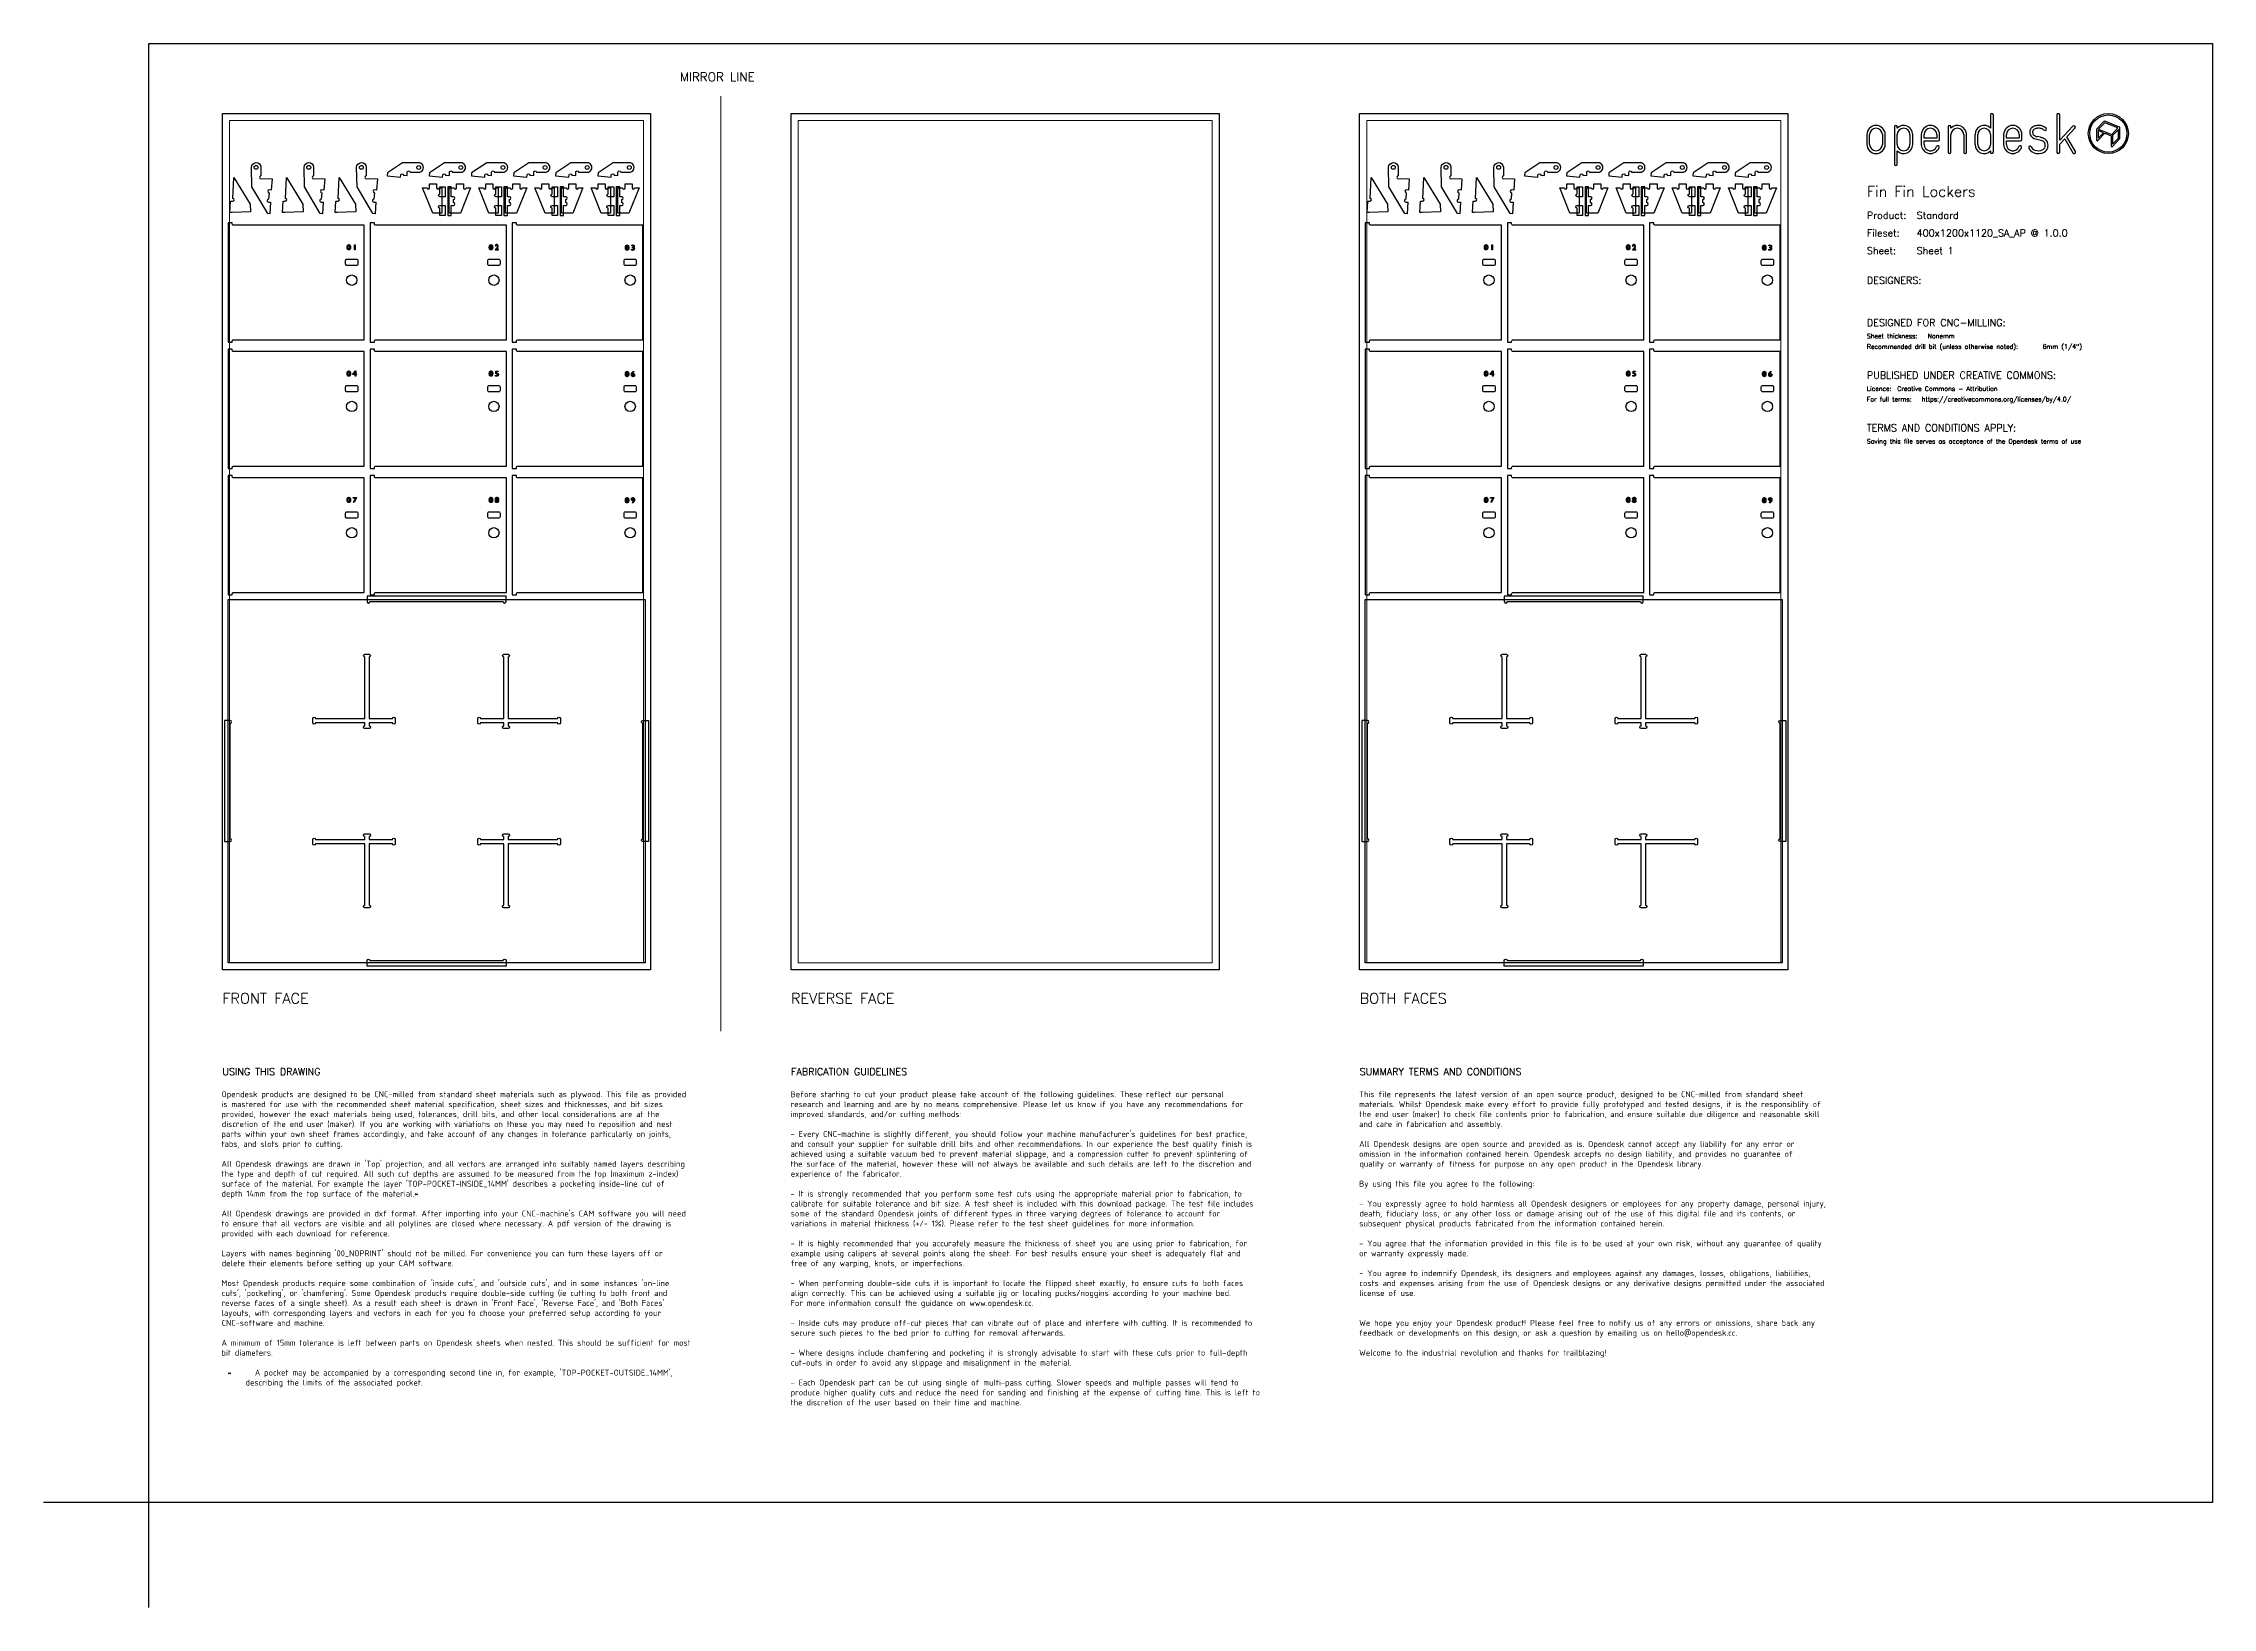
# Model space of a CAD drawing. Header units: millimetres. Extents: x -300 to 5880, y -300 to 4158.
import ezdxf
from ezdxf.enums import TextEntityAlignment as Align

# ---------------------------------------------------------------- set-up
doc = ezdxf.new("R2010")
doc.units = ezdxf.units.MM
doc.layers.add('00-NOPRINT_TEXT', color=7, linetype='Continuous', lineweight=25)
doc.layers.add('00_NOPRINT_TOLERANCE', color=7, linetype='Continuous', lineweight=5)
for name, color, linetype, lineweight, true_color in [('BOARD_$TH-NOMINAL', 3, 'Continuous', 30, 0x00ff00), ('TOP-CUT-INSIDE_12.000MM', 3, 'Continuous', 25, 0x00ff04), ('TOP-CUT-OUTSIDE_12.000MM', 60, 'Continuous', 25, 0xa0ff00), ('TOP-HOLE-11.002MM-DIAM_12.000MM', 5, 'Continuous', 25, 0x000dff), ('TOP-POCKET-INSIDE_6.000MM', 6, 'Continuous', 25, 0xff00e0)]:
    doc.layers.add(name, color=color, linetype=linetype, lineweight=lineweight, true_color=true_color)
doc.layers.add('TOP-POCKET-INSIDE_2.000MM', color=4, linetype='Continuous')
doc.styles.add('OD-ISOCP-17_221', font='isocp.shx')
doc.styles.add('OD-ISOCP-17_222', font='isocp.shx')
doc.styles.add('OD-ISOCP-17_223', font='isocp.shx')
doc.styles.add('OD-ISOCP-17_224', font='isocp.shx')
doc.styles.add('OD-ISOCP-17_225', font='isocp.shx')
doc.styles.add('OD-ISOCP-17_226', font='isocp.shx')
doc.styles.add('OD-ISOCP-17_227', font='isocp.shx')
doc.styles.add('OD-ISOCP-17_228', font='isocp.shx')
doc.styles.add('OD-ISOCP-17_229', font='isocp.shx')
doc.styles.add('OD-ISOCP-17_230', font='isocp.shx')
doc.styles.add('OD-ISOCP-17_231', font='isocp.shx')
doc.styles.add('OD-ISOCP-17_232', font='isocp.shx')
doc.styles.add('OD-ISOCP-17_233', font='isocp.shx')
doc.styles.add('OD-ISOCP-17_234', font='isocp.shx')
doc.styles.add('OD-ISOCP-17_235', font='isocp.shx')
doc.styles.add('OD-ISOCP-17_236', font='isocp.shx')
doc.styles.add('OD-ISOCP-17_237', font='isocp.shx')
doc.styles.add('OD-ISOCP-17_238', font='isocp.shx')
doc.styles.add('OD-ISOCP-17_239', font='isocp.shx')
doc.styles.add('OD-ISOCP-17_240', font='isocp.shx')
doc.styles.add('OD-ISOCP-17_241', font='isocp.shx')
doc.styles.add('OD-ISOCP-17_242', font='isocp.shx')
doc.styles.add('OD-ISOCP-17_243', font='isocp.shx')
doc.styles.add('OD-ISOCP-17_244', font='isocp.shx')
doc.styles.add('OD-ISOCP-17_245', font='isocp.shx')
doc.styles.add('OD-ISOCP-17_246', font='isocp.shx')
doc.styles.add('OD-ISOCP-17_247', font='isocp.shx')
doc.styles.add('OD-ISOCP-17_248', font='isocp.shx')
doc.styles.add('OD-ISOCP-17_249', font='isocp.shx')
doc.styles.add('OD-ISOCP-17_250', font='isocp.shx')
doc.styles.add('OD-ISOCP-17_251', font='isocp.shx')
doc.styles.add('OD-ISOCP-17_252', font='isocp.shx')
doc.styles.add('OD-ISOCP-17_253', font='isocp.shx')
doc.styles.add('OD-ISOCP-17_254', font='isocp.shx')
doc.styles.add('OD-ISOCP-17_255', font='isocp.shx')
doc.styles.add('OD-ISOCP-17_256', font='isocp.shx')
doc.styles.add('OD-ISOCP-17_257', font='isocp.shx')
doc.styles.add('OD-ISOCP-17_258', font='isocp.shx')
doc.styles.add('OD-ISOCP-17_259', font='isocp.shx')
doc.styles.add('OD-ISOCP-17_260', font='isocp.shx')
doc.styles.add('OD-ISOCP-17_261', font='isocp.shx')
doc.styles.add('OD-ISOCP-17_262', font='isocp.shx')
doc.styles.add('OD-ISOCP-17_263', font='isocp.shx')
doc.styles.add('OD-ISOCP-17_264', font='isocp.shx')
doc.styles.add('OD-ISOCP-17_265', font='isocp.shx')
doc.styles.add('OD-ISOCP-17_266', font='isocp.shx')
doc.styles.add('OD-ISOCP-17_267', font='isocp.shx')
doc.styles.add('OD-ISOCP-17_268', font='isocp.shx')
doc.styles.add('OD-ISOCP-17_269', font='isocp.shx')
doc.styles.add('OD-ISOCP-17_270', font='isocp.shx')
doc.styles.add('OD-ISOCP-17_271', font='isocp.shx')
doc.styles.add('OD-ISOCP-17_272', font='isocp.shx')
doc.styles.add('OD-ISOCP-17_273', font='isocp.shx')
doc.styles.add('OD-ISOCP-17_274', font='isocp.shx')
doc.styles.add('OD-ISOCP-17_275', font='isocp.shx')
doc.styles.add('OD-ISOCP-17_276', font='isocp.shx')
doc.styles.add('OD-ISOCP-17_277', font='isocp.shx')
doc.styles.add('OD-ISOCP-17_278', font='isocp.shx')
doc.styles.add('OD-ISOCP-17_279', font='isocp.shx')
doc.styles.add('OD-ISOCP-17_280', font='isocp.shx')
doc.styles.add('OD-ISOCP-17_281', font='isocp.shx')
doc.styles.add('OD-ISOCP-17_282', font='isocp.shx')
doc.styles.add('OD-ISOCP-17_283', font='isocp.shx')
doc.styles.add('OD-ISOCP-17_284', font='isocp.shx')
doc.styles.add('OD-ISOCP-17_285', font='isocp.shx')
doc.styles.add('OD-ISOCP-17_286', font='isocp.shx')
doc.styles.add('OD-ISOCP-17_287', font='isocp.shx')
doc.styles.add('OD-ISOCP-17_288', font='isocp.shx')
doc.styles.add('OD-SIMPLEX-13_86', font='simplex.shx')
doc.styles.add('OD-SIMPLEX-20_82', font='simplex.shx')
doc.styles.add('OD-SIMPLEX-20_86', font='simplex.shx')
doc.styles.add('OD-SIMPLEX-20_87', font='simplex.shx')
doc.styles.add('OD-SIMPLEX-20_88', font='simplex.shx')
doc.styles.add('OD-SIMPLEX-25_89', font='simplex.shx')
doc.styles.add('OD-SIMPLEX-30_83', font='simplex.shx')
doc.styles.add('OD-SIMPLEX-30_87', font='simplex.shx')
doc.styles.add('OD-SIMPLEX-30_88', font='simplex.shx')
doc.styles.add('OD-SIMPLEX-30_89', font='simplex.shx')

# ---------------------------------------------------------------- blocks, each defined once
blk = doc.blocks.new('Borders Opendesk_7')
at = {"layer": '00-NOPRINT_TEXT'}
for p, q in [((0, 4158), (5880, 4158)), ((0, 0), (0, 4158)), ((5880, 4158), (5880, 0)), ((4895, 3898), (4895, 3870.1)), ((4902.9, 3870.1), (4902.9, 3898)), ((4939.3, 3898), (4939.3, 3870.1)), ((4947.3, 3870.1), (4947.3, 3898)), ((4973.4, 3920.1), (4973.4, 3814.1)), ((4981.3, 3916.7), (4981.3, 3920.1)), ((4981.3, 3870.1), (4981.3, 3898)), ((5017.7, 3898), (5017.7, 3870.1)), ((5025.6, 3870.1), (5025.6, 3898)), ((5050, 3898), (5050, 3870.1)), ((5058, 3888.1), (5058, 3898)), ((5094.4, 3898), (5094.4, 3888.1)), ((5102.3, 3884.1), (5102.3, 3898)), ((5126.6, 3920.1), (5126.6, 3848)), ((5134.5, 3916.7), (5134.5, 3920.1)), ((5134.5, 3848), (5134.5, 3898)), ((5170.9, 3898), (5170.9, 3848)), ((5178.9, 3848), (5178.9, 3898)), ((5203, 3898), (5203, 3870.1)), ((5211, 3870.1), (5211, 3898)), ((5247.4, 3954), (5247.4, 3916.7)), ((5247.4, 3898), (5247.4, 3870.1)), ((5255.3, 3848), (5255.3, 3954)), ((5284.6, 3898), (5284.6, 3870.1)), ((5292.6, 3888.1), (5292.6, 3898)), ((5329, 3898), (5329, 3888.1)), ((5336.9, 3884.1), (5336.9, 3898)), ((5436.4, 3954), (5436.4, 3848)), ((5444.4, 3881.9), (5444.4, 3954)), ((5482.1, 3922), (5444.4, 3881.9)), ((5464.8, 3892.1), (5487.9, 3916.6)), ((5549.5, 3912.6), (5549.5, 3882.2)), ((5570.5, 3935.8), (5550.1, 3914)), ((5553.1, 3880.8), (5572.9, 3901.9)), ((5553.7, 3909.6), (5553.7, 3887.4)), ((5568.8, 3903.5), (5553.7, 3909.6)), ((5553.7, 3887.4), (5568.8, 3903.5)), ((5572.6, 3931.9), (5555.2, 3913.4)), ((5555.2, 3913.4), (5592.6, 3898.3)), ((5610, 3916.9), (5572.6, 3931.9)), ((5614.4, 3919.6), (5572.8, 3936.3)), ((5572.9, 3901.9), (5591.1, 3894.5)), ((5591.1, 3894.5), (5591.1, 3865.5)), ((5592.6, 3898.3), (5610, 3916.9)), ((5611.5, 3912.4), (5595.2, 3895.1)), ((5595.2, 3895.1), (5595.2, 3870.7)), ((5611.5, 3888.1), (5611.5, 3912.4)), ((5615.7, 3887.3), (5615.7, 3917.6)), ((4981.3, 3814.1), (4981.3, 3851.4)), ((5094.4, 3888.1), (5058, 3888.1)), ((5058, 3870.1), (5058, 3880.1)), ((5058, 3880.1), (5098.3, 3880.1)), ((5247.4, 3851.4), (5247.4, 3848)), ((5329, 3888.1), (5292.6, 3888.1)), ((5292.6, 3870.1), (5292.6, 3880.1)), ((5292.6, 3880.1), (5332.9, 3880.1)), ((5444.4, 3870.4), (5459.1, 3886)), ((5444.4, 3848), (5444.4, 3870.4)), ((5459.1, 3886), (5482.1, 3846)), ((5489, 3850), (5464.8, 3892.1)), ((5594.7, 3864.1), (5615.1, 3885.8)), ((5595.2, 3870.7), (5611.5, 3888.1)), ((0, 0), (-300, 0)), ((0, -300), (0, 0)), ((5880, 0), (0, 0))]:
    blk.add_line(p, q, dxfattribs=at)
for radius in [57, 52.9]:
    blk.add_circle((5582.9, 3901), radius, dxfattribs=at)
for centre, radius, start, end in [((5251.3, 3954), 3.97, 0, 180), ((5440.4, 3954), 3.97, 0, 180), ((4921.1, 3898), 26.1, 0, 180), ((4921.1, 3898), 18.2, 0, 180), ((4977.3, 3920.1), 3.97, 0, 180), ((4999.5, 3898), 26.1, 0, 134.13157), ((4999.5, 3898), 18.2, 0, 180), ((5076.2, 3898), 26.1, 0, 180), ((5076.2, 3898), 18.2, 0, 180), ((5130.6, 3920.1), 3.97, 0, 180), ((5152.7, 3898), 26.1, 0, 134.13157), ((5152.7, 3898), 18.2, 0, 180), ((5229.2, 3898), 26.1, 45.86843, 180), ((5229.2, 3898), 18.2, 0, 180), ((5310.8, 3898), 26.1, 0, 180), ((5310.8, 3898), 18.2, 0, 180), ((5377.2, 3904.5), 18.3, 167.09639, 235.84532), ((5375.9, 3904.8), 16.9, 150.51394, 167.04891), ((5377.5, 3903.4), 19, 138.98821, 149.26699), ((5377.5, 3903.4), 19, 127.9168, 138.98821), ((5380.5, 3899.5), 24, 111.70118, 127.9168), ((5377.2, 3904.5), 10.3, 167.96032, 235.86134), ((5375.9, 3904.8), 8.99, 151.05191, 168.02381), ((5377.5, 3903.4), 11.1, 138.98821, 148.80915), ((5377.5, 3903.4), 11.1, 127.9168, 138.98821), ((5380.5, 3899.5), 16, 111.70118, 127.9168), ((5382, 3911.6), 18.9, 235.85111, 248.09121), ((5383.5, 3891.9), 32.1, 90, 111.70118), ((5383.5, 3891.9), 24.2, 90, 111.70118), ((5388.7, 3928.4), 37, 248.09121, 257.53847), ((5383.5, 3878.8), 45.3, 80.71035, 90), ((5383.5, 3878.8), 37.3, 80.71035, 90), ((5385.9, 3893.2), 22.7, 71.50348, 80.71035), ((5385.9, 3893.2), 30.7, 71.50348, 80.71035), ((5387.1, 3896.7), 19, 61.03556, 71.50348), ((5387.1, 3896.7), 26.9, 61.03556, 71.50348), ((5387.1, 3896.7), 19, 46.7983, 61.03556), ((5387.1, 3896.7), 26.9, 46.7983, 61.03556), ((5402.8, 3913.5), 3.97, 226.7983, 46.7983), ((5485, 3919.3), 3.97, 316.71352, 136.71352), ((5551.6, 3912.6), 2.06, 136.76961, 180), ((5572, 3934.4), 2.06, 68.07144, 136.76961), ((5613.6, 3917.6), 2.06, 0, 68.07144), ((4921.1, 3870.1), 26.1, 180, 0), ((4921.1, 3870.1), 18.2, 180, 0), ((4999.5, 3870.1), 18.2, 180, 0), ((4999.5, 3870.1), 26.1, 225.86843, 0), ((5076.2, 3870.1), 26.1, 180, 340.02575), ((5076.2, 3870.1), 18.2, 180, 340.02575), ((5097, 3862.6), 3.97, 340.02575, 160.02575), ((5098.3, 3884.1), 3.97, 270, 0), ((5130.6, 3848), 3.97, 180, 0), ((5174.9, 3848), 3.97, 180, 0), ((5229.2, 3870.1), 26.1, 180, 314.13157), ((5229.2, 3870.1), 18.2, 180, 0), ((5251.3, 3848), 3.97, 180, 0), ((5310.8, 3870.1), 26.1, 180, 340.02575), ((5310.8, 3870.1), 18.2, 180, 340.02575), ((5331.6, 3862.6), 3.97, 340.02575, 160.02575), ((5332.9, 3884.1), 3.97, 270, 0), ((5359.7, 3861.7), 3.97, 24.78597, 204.78597), ((5380.2, 3871.2), 26.6, 204.78597, 247.9544), ((5380.2, 3871.2), 18.7, 204.78597, 247.9544), ((5382, 3911.6), 26.9, 235.85111, 248.09121), ((5383.5, 3879.3), 35.4, 247.9544, 298.20261), ((5388.7, 3928.4), 44.9, 248.09121, 257.53847), ((5383.5, 3879.3), 27.4, 247.9544, 298.20261), ((5300, 3526.6), 366.5, 76.19474, 77.53847), ((5300, 3526.6), 374.5, 76.19474, 77.53847), ((5372.7, 3822.5), 61.9, 69.1442, 76.19474), ((5372.7, 3822.5), 69.8, 69.1442, 76.19474), ((5389.5, 3866.6), 14.6, 38.92909, 69.1442), ((5390.6, 3866.1), 12.5, 298.20261, 343.80333), ((5389.5, 3866.6), 22.5, 38.92909, 69.1442), ((5390.6, 3866.1), 20.4, 298.20261, 343.80333), ((5393.9, 3870.2), 8.99, 17.58344, 38.92909), ((5385.6, 3867.6), 17.6, 343.80333, 17.58344), ((5393.9, 3870.2), 16.9, 17.58344, 38.92909), ((5385.6, 3867.6), 25.5, 343.80333, 17.58344), ((5440.4, 3848), 3.97, 180, 0), ((5485.5, 3848), 3.97, 209.84173, 29.84173), ((5551.6, 3882.2), 2.06, 180, 316.76961), ((5593.2, 3865.5), 2.06, 180, 316.76961), ((5613.6, 3887.3), 2.06, 316.76961, 0), ((4977.3, 3814.1), 3.97, 180, 0)]:
    blk.add_arc(centre, radius, start, end, dxfattribs=at)
at = {"layer": '00_NOPRINT_TOLERANCE', "ltscale": 0.379202}
for p, q in [((210, 3958), (1430, 3958)), ((210, 1518), (210, 3958)), ((1430, 3958), (1430, 1518)), ((1830, 3958), (3050, 3958)), ((1830, 1518), (1830, 3958)), ((3050, 3958), (3050, 1518)), ((3450, 3958), (4670, 3958)), ((3450, 1518), (3450, 3958)), ((4670, 3958), (4670, 1518)), ((1430, 1518), (210, 1518)), ((3050, 1518), (1830, 1518)), ((4670, 1518), (3450, 1518))]:
    blk.add_line(p, q, dxfattribs=at)
at = {"layer": '00_NOPRINT_TOLERANCE', "ltscale": 0.379043}
blk.add_line((1630, 1343.2), (1630, 4008), dxfattribs=at)
at = {"layer": '00_NOPRINT_TOLERANCE', "ltscale": 0.380876}
for p, q in [((230, 3938), (1410, 3938)), ((1850, 3938), (3030, 3938)), ((3470, 3938), (4650, 3938)), ((1410, 1538), (230, 1538)), ((3030, 1538), (1850, 1538)), ((4650, 1538), (3470, 1538))]:
    blk.add_line(p, q, dxfattribs=at)
at = {"layer": '00_NOPRINT_TOLERANCE', "ltscale": 0.380023}
for p, q in [((230, 1538), (230, 3938)), ((1410, 3938), (1410, 1538)), ((1850, 1538), (1850, 3938)), ((3030, 3938), (3030, 1538)), ((3470, 1538), (3470, 3938)), ((4650, 3938), (4650, 1538))]:
    blk.add_line(p, q, dxfattribs=at)
at = {"layer": 'BOARD_$TH-NOMINAL'}
for p, q in [((210, 3958), (1430, 3958)), ((210, 1518), (210, 3958)), ((1430, 3958), (1430, 1518)), ((1830, 3958), (3050, 3958)), ((1830, 1518), (1830, 3958)), ((3050, 3958), (3050, 1518)), ((3450, 3958), (4670, 3958)), ((3450, 1518), (3450, 3958)), ((4670, 3958), (4670, 1518)), ((1430, 1518), (210, 1518)), ((3050, 1518), (1830, 1518)), ((4670, 1518), (3450, 1518))]:
    blk.add_line(p, q, dxfattribs=at)
at = {"layer": '00-NOPRINT_TEXT'}
for s, height, style, p in [('MIRROR LINE', 25, 'OD-SIMPLEX-25_89', (1513.3, 4049.9)), ('Fin Fin Lockers', 30, 'OD-SIMPLEX-30_83', (4895, 3720.9)), ('Product:', 20, 'OD-SIMPLEX-20_82', (4895, 3657.9)), ('Standard', 20, 'OD-SIMPLEX-20_82', (5036.9, 3657.9)), ('Fileset:', 20, 'OD-SIMPLEX-20_82', (4895, 3607.7)), ('400x1200x1120_SA_AP @ 1.0.0', 20, 'OD-SIMPLEX-20_82', (5036.9, 3607.6)), ('Sheet:', 20, 'OD-SIMPLEX-20_82', (4895, 3557.4)), ('Sheet 1', 20, 'OD-SIMPLEX-20_82', (5036.9, 3557.5)), ('DESIGNERS:', 20, 'OD-SIMPLEX-20_82', (4895, 3472.4)), ('DESIGNED FOR CNC-MILLING:', 20, 'OD-SIMPLEX-20_82', (4895, 3352.4)), ('Sheet thickness:', 13, 'OD-SIMPLEX-13_86', (4895, 3317.4)), ('Recommended drill bit (unless otherwise noted):', 13, 'OD-SIMPLEX-13_86', (4895, 3287.4)), ('Nonemm', 13, 'OD-SIMPLEX-13_86', (5068.3, 3317.4)), ('6mm (1/4")', 13, 'OD-SIMPLEX-13_86', (5395.5, 3287.4)), ('PUBLISHED UNDER CREATIVE COMMONS:', 20, 'OD-SIMPLEX-20_82', (4895, 3202.4)), ('Licence:', 13, 'OD-SIMPLEX-13_86', (4895, 3167.4)), ('Creative Commons - Attribution', 13, 'OD-SIMPLEX-13_86', (4981.5, 3167.4)), ('https://creativecommons.org/licenses/by/4.0/', 13, 'OD-SIMPLEX-13_86', (5051.1, 3137.4)), ('For full terms:', 13, 'OD-SIMPLEX-13_86', (4895, 3137.4)), ('TERMS AND CONDITIONS APPLY:', 20, 'OD-SIMPLEX-20_82', (4895, 3052.3)), ('Saving this file serves as acceptance of the Opendesk terms of use ', 13, 'OD-SIMPLEX-13_86', (4895, 3017.3))]:
    blk.add_text(s, height=height, dxfattribs=dict(at, style=style)).set_placement(p)
at = {"layer": '00-NOPRINT_TEXT', "color": 7}
for s, height, style, p in [('FRONT FACE', 30, 'OD-SIMPLEX-30_89', (210, 1451.3)), ('REVERSE FACE', 30, 'OD-SIMPLEX-30_88', (1830, 1451.3)), ('BOTH FACES', 30, 'OD-SIMPLEX-30_87', (3450, 1451.3)), ('USING THIS DRAWING', 20, 'OD-SIMPLEX-20_88', (210, 1237.4)), ('FABRICATION GUIDELINES', 20, 'OD-SIMPLEX-20_87', (1830, 1237.4)), ('SUMMARY TERMS AND CONDITIONS', 20, 'OD-SIMPLEX-20_86', (3450, 1237.4))]:
    blk.add_text(s, height=height, dxfattribs=dict(at, style=style)).set_placement(p, align=Align.TOP_LEFT)
for s, style, p in [('Opendesk products are designed to be CNC-milled from standard sheet materials such as plywood. This file as provided', 'OD-ISOCP-17_265', (207.4, 1154.7)), ('is mastered for use with the recommended sheet material specification, sheet sizes and thicknesses, and bit sizes', 'OD-ISOCP-17_266', (207.4, 1126.3)), ('provided, however the exact materials being used, tolerances, drill bits, and other local considerations are at the', 'OD-ISOCP-17_267', (207.4, 1098)), ('research and learning and are by no means comprehensive. Please let us know if you have any recommendations for', 'OD-ISOCP-17_241', (1828.7, 1126.3)), ('Before starting to cut your product please take account of the following guidelines. These reflect our personal', 'OD-ISOCP-17_240', (1828.7, 1154.7)), ('improved standards, and/or cutting methods:', 'OD-ISOCP-17_242', (1828.7, 1098)), ('the end user (maker) to check file contents prior to fabrication, and ensure suitable due diligence and reasonable skill', 'OD-ISOCP-17_223', (3448.5, 1098)), ('This file represents the latest version of an open source product, designed to be CNC-milled from standard sheet', 'OD-ISOCP-17_221', (3448.5, 1154.7)), ('materials. Whilst Opendesk make every effort to provide fully prototyped and tested designs, it is the responsiblity of', 'OD-ISOCP-17_222', (3448.5, 1126.3)), ('parts within your own sheet frames accordingly, and take account of any changes in tolerance particularly on joints,', 'OD-ISOCP-17_269', (207.4, 1041.3)), ('discretion of the end user (maker). If you are working with variations on these you may need to reposition and nest', 'OD-ISOCP-17_268', (208.1, 1069.7)), ("- Every CNC-machine is slightly different, you should follow your machine manufacturer's guidelines for best practice,", 'OD-ISOCP-17_243', (1828.7, 1041.3)), ('and care in fabrication and assembly.', 'OD-ISOCP-17_224', (3448.5, 1069.7)), ('tabs, and slots prior to cutting.', 'OD-ISOCP-17_270', (207.4, 1013)), ('and consult your supplier for suitable drill bits and other recommendations. In our experience the best quality finish is', 'OD-ISOCP-17_244', (1828.7, 1013)), ('achieved using a suitable vacuum bed to prevent material slippage, and a compression cutter to prevent splintering of', 'OD-ISOCP-17_245', (1828.7, 984.7)), ('All Opendesk designs are open source and provided as is. Opendesk cannot accept any liability for any error or', 'OD-ISOCP-17_225', (3448.5, 1013)), ('omission in the information contained herein. Opendesk accepts no design liability, and provides no guarantee of', 'OD-ISOCP-17_226', (3448.5, 984.7)), ('the type and depth of cut required. All such cut depths are assumed to be measured from the top (maximum z-index)', 'OD-ISOCP-17_272', (207.4, 928)), ("All Opendesk drawings are drawn in 'Top' projection, and all vectors are arranged into suitably named layers describing", 'OD-ISOCP-17_271', (207.4, 956.3)), ('the surface of the material, however these will not always be available and such details are left to the discretion and', 'OD-ISOCP-17_246', (1828.7, 956.3)), ('experience of the fabricator.', 'OD-ISOCP-17_247', (1829.2, 928)), ('quality or warranty of fitness for purpose on any open product in the Opendesk library.', 'OD-ISOCP-17_227', (3449.1, 956.3)), ('depth 14mm from the top surface of the material.*', 'OD-ISOCP-17_274', (207.4, 871.3)), ("surface of the material. For example the layer 'TOP-POCKET-INSIDE_14MM' describes a pocketing inside-line cut of", 'OD-ISOCP-17_273', (208, 899.7)), ('- It is strongly recommended that you perform some test cuts using the appropriate material prior to fabrication, to', 'OD-ISOCP-17_248', (1828.7, 871.3)), ('By using this file you agree to the following:', 'OD-ISOCP-17_228', (3448.5, 899.7)), ('to ensure that all vectors are visible and all polylines are closed where necessary. A pdf version of the drawing is', 'OD-ISOCP-17_276', (207.4, 786.3)), ("All Opendesk drawings are provided in dxf format. After importing into your CNC-machine's CAM software you will need", 'OD-ISOCP-17_275', (207.4, 814.7)), ('variations in material thickness (+/- 1%). Please refer to the test sheet guidelines for more information.', 'OD-ISOCP-17_251', (1828.7, 786.3)), ('some of the standard Opendesk joints of different types in three varying degrees of tolerance to account for', 'OD-ISOCP-17_250', (1829.2, 814.7)), ('calibrate for suitable tolerance and bit size. A test sheet is included with this download package. The test file includes', 'OD-ISOCP-17_249', (1829.3, 843)), ('- You expressly agree to hold harmless all Opendesk designers or employees for any property damage, personal injury,', 'OD-ISOCP-17_229', (3448.5, 843)), ('subsequent physical products fabricated from the information contained herein.', 'OD-ISOCP-17_231', (3449, 786.3)), ('death, fiduciary loss, or any other loss or damage arising out of the use of this digital file and its contents, or', 'OD-ISOCP-17_230', (3449.1, 814.7)), ('provided with each download for reference.', 'OD-ISOCP-17_277', (207.4, 758)), ('- It is highly recommended that you accurately measure the thickness of sheet you are using prior to fabrication, for', 'OD-ISOCP-17_252', (1828.7, 729.7)), ('- You agree that the information provided in this file is to be used at your own risk, without any guarantee of quality', 'OD-ISOCP-17_232', (3448.5, 729.7)), ("Layers with names beginning '00_NOPRINT' should not be milled. For convenience you can turn these layers off or", 'OD-ISOCP-17_278', (207.4, 701.3)), ('delete their elements before setting up your CAM software.', 'OD-ISOCP-17_279', (208.1, 673)), ('free of any warping, knots, or imperfections.', 'OD-ISOCP-17_254', (1828.7, 673)), ('example using calipers at several points along the sheet. For best results ensure your sheet is adequately flat and', 'OD-ISOCP-17_253', (1829.2, 701.3)), ('or warranty expressly made.', 'OD-ISOCP-17_233', (3448.5, 701.3)), ("Most Opendesk products require some combination of 'inside cuts', and 'outside cuts', and in some instances 'on-line", 'OD-ISOCP-17_280', (207.4, 616.3)), ('- When performing double-side cuts it is important to locate the flipped sheet exactly, to ensure cuts to both faces', 'OD-ISOCP-17_255', (1828.7, 616.3)), ('- You agree to indemnify Opendesk, its designers and employees against any damages, losses, obligations, liabilities,', 'OD-ISOCP-17_234', (3448.5, 644.7)), ('costs and expenses arising from the use of Opendesk designs or any derivative designs permitted under the associated', 'OD-ISOCP-17_235', (3449.1, 616.3)), ("reverse faces of a single sheet). As a result each sheet is drawn in 'Front Face', 'Reverse Face', and 'Both Faces'", 'OD-ISOCP-17_282', (207.4, 559.7)), ("cuts', 'pocketing', or 'chamfering'. Some Opendesk products require double-side cutting (ie cutting to both front and", 'OD-ISOCP-17_281', (208.1, 588)), ('align correctly. This can be achieved using a suitable jig or locating pucks/noggins according to your machine bed.', 'OD-ISOCP-17_256', (1828.7, 588)), ('For more information consult the guidance on www.opendesk.cc.', 'OD-ISOCP-17_257', (1828.7, 559.7)), ('license of use.', 'OD-ISOCP-17_236', (3448.8, 588)), ('layouts, with corresponding layers and vectors in each for you to choose your preferred setup according to your', 'OD-ISOCP-17_283', (207.8, 531.3)), ('CNC-software and machine.', 'OD-ISOCP-17_284', (208.2, 503)), ('- Inside cuts may produce off-cut pieces that can vibrate out of place and interfere with cutting. It is recommended to', 'OD-ISOCP-17_258', (1828.7, 503)), ('We hope you enjoy your Opendesk product! Please feel free to notify us of any errors or omissions, share back any', 'OD-ISOCP-17_237', (3448.5, 503)), ('A minimum of 15mm tolerance is left between parts on Opendesk sheets when nested. This should be sufficient for most', 'OD-ISOCP-17_285', (207.4, 446.3)), ('bit diameters.', 'OD-ISOCP-17_286', (207.4, 418)), ('- Where designs include chamfering and pocketing it is strongly advisable to start with these cuts prior to full-depth', 'OD-ISOCP-17_260', (1828.7, 418)), ('secure such pieces to the bed prior to cutting for removal afterwards.', 'OD-ISOCP-17_259', (1829.2, 474.7)), ('Welcome to the industrial revolution and thanks for trailblazing!', 'OD-ISOCP-17_239', (3448.5, 418)), ('feedback or developments on this design, or ask a question by emailing us on hello@opendesk.cc.', 'OD-ISOCP-17_238', (3448.5, 474.7)), ("*      A pocket may be accompanied by a corresponding second line in, for example, 'TOP-POCKET-OUTSIDE_14MM',", 'OD-ISOCP-17_287', (224.4, 361.3)), ('cut-outs in order to avoid any slippage and misalignment in the material.', 'OD-ISOCP-17_261', (1829.3, 389.7)), ('describing the limits of the associated pocket.', 'OD-ISOCP-17_288', (276.1, 333)), ('- Each Opendesk part can be cut using single of multi-pass cutting. Slower speeds and multiple passes will tend to', 'OD-ISOCP-17_262', (1828.7, 333)), ('produce higher quality cuts and reduce the need for sanding and finishing at the expense of cutting time. This is left to', 'OD-ISOCP-17_263', (1828.7, 304.7)), ('the discretion of the user based on their time and machine.', 'OD-ISOCP-17_264', (1828.7, 276.3))]:
    blk.add_text(s, height=17, dxfattribs=dict(at, style=style)).set_placement(p)

msp = doc.modelspace()

# ---------------------------------------------------------------- linework, layer by layer
at = {"layer": 'TOP-CUT-INSIDE_12.000MM'}
for points in [[(564.9, 3542.9), (591.9, 3542.9, -0.414214), (595.9, 3538.9), (595.9, 3528.9, -0.414214), (591.9, 3524.9), (564.9, 3524.9, -0.414214), (560.9, 3528.9), (560.9, 3538.9, -0.414214)], [(996.9, 3542.9, -0.414214), (1000.9, 3538.9), (1000.9, 3528.9, -0.414214), (996.9, 3524.9), (969.9, 3524.9, -0.414214), (965.9, 3528.9), (965.9, 3538.9, -0.414214), (969.9, 3542.9)], [(1385.2, 3524.9), (1358.2, 3524.9, -0.414214), (1354.2, 3528.9), (1354.2, 3538.9, -0.414214), (1358.2, 3542.9), (1385.2, 3542.9, -0.414214), (1389.2, 3538.9), (1389.2, 3528.9, -0.414214)], [(3804.9, 3542.9), (3831.9, 3542.9, -0.414214), (3835.9, 3538.9), (3835.9, 3528.9, -0.414214), (3831.9, 3524.9), (3804.9, 3524.9, -0.414214), (3800.9, 3528.9), (3800.9, 3538.9, -0.414214)], [(4236.9, 3542.9, -0.414214), (4240.9, 3538.9), (4240.9, 3528.9, -0.414214), (4236.9, 3524.9), (4209.9, 3524.9, -0.414214), (4205.9, 3528.9), (4205.9, 3538.9, -0.414214), (4209.9, 3542.9)], [(4625.2, 3524.9), (4598.2, 3524.9, -0.414214), (4594.2, 3528.9), (4594.2, 3538.9, -0.414214), (4598.2, 3542.9), (4625.2, 3542.9, -0.414214), (4629.2, 3538.9), (4629.2, 3528.9, -0.414214)], [(564.9, 3182.9), (591.9, 3182.9, -0.414214), (595.9, 3178.9), (595.9, 3168.9, -0.414214), (591.9, 3164.9), (564.9, 3164.9, -0.414214), (560.9, 3168.9), (560.9, 3178.9, -0.414214)], [(965.9, 3168.9), (965.9, 3178.9, -0.414214), (969.9, 3182.9), (996.9, 3182.9, -0.414214), (1000.9, 3178.9), (1000.9, 3168.9, -0.414214), (996.9, 3164.9), (969.9, 3164.9, -0.414214)], [(1385.2, 3164.9), (1358.2, 3164.9, -0.414214), (1354.2, 3168.9), (1354.2, 3178.9, -0.414214), (1358.2, 3182.9), (1385.2, 3182.9, -0.414214), (1389.2, 3178.9), (1389.2, 3168.9, -0.414214)], [(3804.9, 3182.9), (3831.9, 3182.9, -0.414214), (3835.9, 3178.9), (3835.9, 3168.9, -0.414214), (3831.9, 3164.9), (3804.9, 3164.9, -0.414214), (3800.9, 3168.9), (3800.9, 3178.9, -0.414214)], [(4205.9, 3168.9), (4205.9, 3178.9, -0.414214), (4209.9, 3182.9), (4236.9, 3182.9, -0.414214), (4240.9, 3178.9), (4240.9, 3168.9, -0.414214), (4236.9, 3164.9), (4209.9, 3164.9, -0.414214)], [(4625.2, 3164.9), (4598.2, 3164.9, -0.414214), (4594.2, 3168.9), (4594.2, 3178.9, -0.414214), (4598.2, 3182.9), (4625.2, 3182.9, -0.414214), (4629.2, 3178.9), (4629.2, 3168.9, -0.414214)], [(564.9, 2822.9), (591.9, 2822.9, -0.414214), (595.9, 2818.9), (595.9, 2808.9, -0.414214), (591.9, 2804.9), (564.9, 2804.9, -0.414214), (560.9, 2808.9), (560.9, 2818.9, -0.414214)], [(996.9, 2822.9, -0.414214), (1000.9, 2818.9), (1000.9, 2808.9, -0.414214), (996.9, 2804.9), (969.9, 2804.9, -0.414214), (965.9, 2808.9), (965.9, 2818.9, -0.414214), (969.9, 2822.9)], [(1385.2, 2804.9), (1358.2, 2804.9, -0.414214), (1354.2, 2808.9), (1354.2, 2818.9, -0.414214), (1358.2, 2822.9), (1385.2, 2822.9, -0.414214), (1389.2, 2818.9), (1389.2, 2808.9, -0.414214)], [(3804.9, 2822.9), (3831.9, 2822.9, -0.414214), (3835.9, 2818.9), (3835.9, 2808.9, -0.414214), (3831.9, 2804.9), (3804.9, 2804.9, -0.414214), (3800.9, 2808.9), (3800.9, 2818.9, -0.414214)], [(4236.9, 2822.9, -0.414214), (4240.9, 2818.9), (4240.9, 2808.9, -0.414214), (4236.9, 2804.9), (4209.9, 2804.9, -0.414214), (4205.9, 2808.9), (4205.9, 2818.9, -0.414214), (4209.9, 2822.9)], [(4625.2, 2804.9), (4598.2, 2804.9, -0.414214), (4594.2, 2808.9), (4594.2, 2818.9, -0.414214), (4598.2, 2822.9), (4625.2, 2822.9, -0.414214), (4629.2, 2818.9), (4629.2, 2808.9, -0.414214)]]:
    msp.add_lwpolyline(points, format="xyb", close=True, dxfattribs=at)
for centre in [(578.4, 3483.2), (983.4, 3483.2), (1371.7, 3483.2), (3818.4, 3483.2), (4223.4, 3483.2), (4611.7, 3483.2), (578.4, 3123.2), (983.4, 3123.2), (1371.7, 3123.2), (3818.4, 3123.2), (4223.4, 3123.2), (4611.7, 3123.2), (578.4, 2763.2), (983.4, 2763.2), (1371.7, 2763.2), (3818.4, 2763.2), (4223.4, 2763.2), (4611.7, 2763.2)]:
    msp.add_circle(centre, 14.8, dxfattribs=at)
at = {"layer": 'TOP-CUT-OUTSIDE_12.000MM'}
for points in [[(239.2, 3708.2, 1), (239.7, 3716.2), (242.8, 3775.8), (289.3, 3700.2), (289.9, 3677.5), (237.6, 3676), (231.6, 3676.3), (233.3, 3708.5)], [(392.8, 3775.8), (439.3, 3700.2), (439.9, 3677.5), (387.6, 3676), (381.6, 3676.3), (383.3, 3708.5), (389.2, 3708.2, 1), (389.7, 3716.2)], [(531.6, 3676.3), (533.3, 3708.5), (539.2, 3708.2, 1), (539.7, 3716.2), (542.8, 3775.8), (589.3, 3700.2), (589.9, 3677.5), (537.6, 3676)], [(725.9, 3782.2), (736.8, 3781.3), (736.8, 3790.8, -1.000019), (744.8, 3790.8), (769.3, 3790.8, 1.001415), (769.3, 3817.8), (722.9, 3817.8), (680.1, 3789), (679.4, 3780.1), (717.4, 3776.9), (717.9, 3782.9, -1)], [(845.9, 3782.2), (856.8, 3781.3), (856.8, 3790.8, -1.000019), (864.8, 3790.8), (889.3, 3790.8, 1.001415), (889.3, 3817.8), (842.9, 3817.8), (800.1, 3789), (799.4, 3780.1), (837.4, 3776.9), (837.9, 3782.9, -1)], [(965.9, 3782.2), (976.8, 3781.3), (976.8, 3790.8, -1.000019), (984.8, 3790.8), (1009.3, 3790.8, 1.001415), (1009.3, 3817.8), (962.9, 3817.8), (920.1, 3789), (919.4, 3780.1), (957.4, 3776.9), (957.9, 3782.9, -1)], [(1085.9, 3782.2), (1096.8, 3781.3), (1096.8, 3790.8, -1.000019), (1104.8, 3790.8), (1129.3, 3790.8, 1.001415), (1129.3, 3817.8), (1082.9, 3817.8), (1040.1, 3789), (1039.4, 3780.1), (1077.4, 3776.9), (1077.9, 3782.9, -1)], [(1205.9, 3782.2), (1216.8, 3781.3), (1216.8, 3790.8, -1.000019), (1224.8, 3790.8), (1249.3, 3790.8, 1.001415), (1249.3, 3817.8), (1202.9, 3817.8), (1160.1, 3789), (1159.4, 3780.1), (1197.4, 3776.9), (1197.9, 3782.9, -1)], [(1325.9, 3782.2), (1336.8, 3781.3), (1336.8, 3790.8, -1.000019), (1344.8, 3790.8), (1369.3, 3790.8, 1.001415), (1369.3, 3817.8), (1322.9, 3817.8), (1280.1, 3789), (1279.4, 3780.1), (1317.4, 3776.9), (1317.9, 3782.9, -1)], [(3479.2, 3708.2, 1), (3479.7, 3716.2), (3482.8, 3775.8), (3529.3, 3700.2), (3529.9, 3677.5), (3477.6, 3676), (3471.6, 3676.3), (3473.3, 3708.5)], [(3632.8, 3775.8), (3679.3, 3700.2), (3679.9, 3677.5), (3627.6, 3676), (3621.6, 3676.3), (3623.3, 3708.5), (3629.2, 3708.2, 1), (3629.7, 3716.2)], [(3771.6, 3676.3), (3773.3, 3708.5), (3779.2, 3708.2, 1), (3779.7, 3716.2), (3782.8, 3775.8), (3829.3, 3700.2), (3829.9, 3677.5), (3777.6, 3676)], [(3965.9, 3782.2), (3976.8, 3781.3), (3976.8, 3790.8, -1.000019), (3984.8, 3790.8), (4009.3, 3790.8, 1.001415), (4009.3, 3817.8), (3962.9, 3817.8), (3920.1, 3789), (3919.4, 3780.1), (3957.4, 3776.9), (3957.9, 3782.9, -1)], [(4085.9, 3782.2), (4096.8, 3781.3), (4096.8, 3790.8, -1.000019), (4104.8, 3790.8), (4129.3, 3790.8, 1.001415), (4129.3, 3817.8), (4082.9, 3817.8), (4040.1, 3789), (4039.4, 3780.1), (4077.4, 3776.9), (4077.9, 3782.9, -1)], [(4205.9, 3782.2), (4216.8, 3781.3), (4216.8, 3790.8, -1.000019), (4224.8, 3790.8), (4249.3, 3790.8, 1.001415), (4249.3, 3817.8), (4202.9, 3817.8), (4160.1, 3789), (4159.4, 3780.1), (4197.4, 3776.9), (4197.9, 3782.9, -1)], [(4325.9, 3782.2), (4336.8, 3781.3), (4336.8, 3790.8, -1.000019), (4344.8, 3790.8), (4369.3, 3790.8, 1.001415), (4369.3, 3817.8), (4322.9, 3817.8), (4280.1, 3789), (4279.4, 3780.1), (4317.4, 3776.9), (4317.9, 3782.9, -1)], [(4445.9, 3782.2), (4456.8, 3781.3), (4456.8, 3790.8, -1.000019), (4464.8, 3790.8), (4489.3, 3790.8, 1.001415), (4489.3, 3817.8), (4442.9, 3817.8), (4400.1, 3789), (4399.4, 3780.1), (4437.4, 3776.9), (4437.9, 3782.9, -1)], [(4565.9, 3782.2), (4576.8, 3781.3), (4576.8, 3790.8, -1.000019), (4584.8, 3790.8), (4609.3, 3790.8, 1.001415), (4609.3, 3817.8), (4562.9, 3817.8), (4520.1, 3789), (4519.4, 3780.1), (4557.4, 3776.9), (4557.9, 3782.9, -1)], [(800.4, 3745.9), (800.4, 3757.9), (820.4, 3757.9), (820.4, 3745.9, 1), (827.4, 3745.9), (835.4, 3745.9), (835.4, 3673.9), (809.2, 3673.9), (780.4, 3745.9), (793.4, 3745.9, 1)], [(877.1, 3746.1), (877.1, 3758.1), (897.1, 3758.1), (897.1, 3746.1, 1), (904.1, 3746.1), (917.1, 3746.1), (888.3, 3674.1), (856.1, 3674.1), (856.1, 3746.1), (870.1, 3746.1, 1)], [(960.4, 3745.9), (960.4, 3757.9), (980.4, 3757.9), (980.4, 3745.9, 1), (987.4, 3745.9), (995.4, 3745.9), (995.4, 3673.9), (969.2, 3673.9), (940.4, 3745.9), (953.4, 3745.9, 1)], [(1037.1, 3746.1), (1037.1, 3758.1), (1057.1, 3758.1), (1057.1, 3746.1, 1), (1064.1, 3746.1), (1077.1, 3746.1), (1048.3, 3674.1), (1016.1, 3674.1), (1016.1, 3746.1), (1030.1, 3746.1, 1)], [(1120.4, 3745.9), (1120.4, 3757.9), (1140.4, 3757.9), (1140.4, 3745.9, 1), (1147.4, 3745.9), (1155.4, 3745.9), (1155.4, 3673.9), (1129.2, 3673.9), (1100.4, 3745.9), (1113.4, 3745.9, 1)], [(1197.1, 3746.1), (1197.1, 3758.1), (1217.1, 3758.1), (1217.1, 3746.1, 1), (1224.1, 3746.1), (1237.1, 3746.1), (1208.3, 3674.1), (1176.1, 3674.1), (1176.1, 3746.1), (1190.1, 3746.1, 1)], [(1280.4, 3745.9), (1280.4, 3757.9), (1300.4, 3757.9), (1300.4, 3745.9, 1), (1307.4, 3745.9), (1315.4, 3745.9), (1315.4, 3673.9), (1289.2, 3673.9), (1260.4, 3745.9), (1273.4, 3745.9, 1)], [(1357.1, 3746.1), (1357.1, 3758.1), (1377.1, 3758.1), (1377.1, 3746.1, 1), (1384.1, 3746.1), (1397.1, 3746.1), (1368.3, 3674.1), (1336.1, 3674.1), (1336.1, 3746.1), (1350.1, 3746.1, 1)], [(4040.4, 3745.9), (4040.4, 3757.9), (4060.4, 3757.9), (4060.4, 3745.9, 1), (4067.4, 3745.9), (4075.4, 3745.9), (4075.4, 3673.9), (4049.2, 3673.9), (4020.4, 3745.9), (4033.4, 3745.9, 1)], [(4117.1, 3746.1), (4117.1, 3758.1), (4137.1, 3758.1), (4137.1, 3746.1, 1), (4144.1, 3746.1), (4157.1, 3746.1), (4128.3, 3674.1), (4096.1, 3674.1), (4096.1, 3746.1), (4110.1, 3746.1, 1)], [(4200.4, 3745.9), (4200.4, 3757.9), (4220.4, 3757.9), (4220.4, 3745.9, 1), (4227.4, 3745.9), (4235.4, 3745.9), (4235.4, 3673.9), (4209.2, 3673.9), (4180.4, 3745.9), (4193.4, 3745.9, 1)], [(4277.1, 3746.1), (4277.1, 3758.1), (4297.1, 3758.1), (4297.1, 3746.1, 1), (4304.1, 3746.1), (4317.1, 3746.1), (4288.3, 3674.1), (4256.1, 3674.1), (4256.1, 3746.1), (4270.1, 3746.1, 1)], [(4360.4, 3745.9), (4360.4, 3757.9), (4380.4, 3757.9), (4380.4, 3745.9, 1), (4387.4, 3745.9), (4395.4, 3745.9), (4395.4, 3673.9), (4369.2, 3673.9), (4340.4, 3745.9), (4353.4, 3745.9, 1)], [(4437.1, 3746.1), (4437.1, 3758.1), (4457.1, 3758.1), (4457.1, 3746.1, 1), (4464.1, 3746.1), (4477.1, 3746.1), (4448.3, 3674.1), (4416.1, 3674.1), (4416.1, 3746.1), (4430.1, 3746.1, 1)], [(4520.4, 3745.9), (4520.4, 3757.9), (4540.4, 3757.9), (4540.4, 3745.9, 1), (4547.4, 3745.9), (4555.4, 3745.9), (4555.4, 3673.9), (4529.2, 3673.9), (4500.4, 3745.9), (4513.4, 3745.9, 1)], [(4597.1, 3746.1), (4597.1, 3758.1), (4617.1, 3758.1), (4617.1, 3746.1, 1), (4624.1, 3746.1), (4637.1, 3746.1), (4608.3, 3674.1), (4576.1, 3674.1), (4576.1, 3746.1), (4590.1, 3746.1, 1)], [(242, 3313), (614.3, 3313), (614.3, 3639.5), (242, 3639.5, -0.414214), (238, 3643.5), (238, 3646.5), (226, 3646.5), (226, 3306), (238, 3306), (238, 3309, -0.414214)], [(647, 3639.5, -0.414214), (643, 3643.5), (643, 3646.5), (631, 3646.5), (631, 3306), (643, 3306), (643, 3309, -0.414214), (647, 3313), (1019.3, 3313), (1019.3, 3639.5)], [(1052, 3313), (1407.6, 3313), (1407.6, 3639.5), (1052, 3639.5, -0.414214), (1048, 3643.5), (1048, 3646.5), (1036, 3646.5), (1036, 3306), (1048, 3306), (1048, 3309, -0.414214)], [(3482, 3313), (3854.3, 3313), (3854.3, 3639.5), (3482, 3639.5, -0.414214), (3478, 3643.5), (3478, 3646.5), (3466, 3646.5), (3466, 3306), (3478, 3306), (3478, 3309, -0.414214)], [(3887, 3639.5, -0.414214), (3883, 3643.5), (3883, 3646.5), (3871, 3646.5), (3871, 3306), (3883, 3306), (3883, 3309, -0.414214), (3887, 3313), (4259.3, 3313), (4259.3, 3639.5)], [(4292, 3313), (4647.6, 3313), (4647.6, 3639.5), (4292, 3639.5, -0.414214), (4288, 3643.5), (4288, 3646.5), (4276, 3646.5), (4276, 3306), (4288, 3306), (4288, 3309, -0.414214)], [(242, 2953), (614.3, 2953), (614.3, 3279.5), (242, 3279.5, -0.414214), (238, 3283.5), (238, 3286.5), (226, 3286.5), (226, 2946), (238, 2946), (238, 2949, -0.414214)], [(647, 2953), (1019.3, 2953), (1019.3, 3279.5), (647, 3279.5, -0.414214), (643, 3283.5), (643, 3286.5), (631, 3286.5), (631, 2946), (643, 2946), (643, 2949, -0.414214)], [(1052, 2953), (1407.6, 2953), (1407.6, 3279.5), (1052, 3279.5, -0.414214), (1048, 3283.5), (1048, 3286.5), (1036, 3286.5), (1036, 2946), (1048, 2946), (1048, 2949, -0.414214)], [(3482, 2953), (3854.3, 2953), (3854.3, 3279.5), (3482, 3279.5, -0.414214), (3478, 3283.5), (3478, 3286.5), (3466, 3286.5), (3466, 2946), (3478, 2946), (3478, 2949, -0.414214)], [(3887, 2953), (4259.3, 2953), (4259.3, 3279.5), (3887, 3279.5, -0.414214), (3883, 3283.5), (3883, 3286.5), (3871, 3286.5), (3871, 2946), (3883, 2946), (3883, 2949, -0.414214)], [(4292, 2953), (4647.6, 2953), (4647.6, 3279.5), (4292, 3279.5, -0.414214), (4288, 3283.5), (4288, 3286.5), (4276, 3286.5), (4276, 2946), (4288, 2946), (4288, 2949, -0.414214)], [(614.3, 2919.5), (242, 2919.5, -0.414214), (238, 2923.5), (238, 2926.5), (226, 2926.5), (226, 2586), (238, 2586), (238, 2589, -0.414214), (242, 2593), (614.3, 2593)], [(1019.3, 2919.5), (647, 2919.5, -0.414214), (643, 2923.5), (643, 2926.5), (631, 2926.5), (631, 2586), (643, 2586), (643, 2589, -0.414214), (647, 2593), (1019.3, 2593)], [(1407.6, 2593), (1407.6, 2919.5), (1052, 2919.5, -0.414214), (1048, 2923.5), (1048, 2926.5), (1036, 2926.5), (1036, 2586), (1048, 2586), (1048, 2589, -0.414214), (1052, 2593)], [(3854.3, 2919.5), (3482, 2919.5, -0.414214), (3478, 2923.5), (3478, 2926.5), (3466, 2926.5), (3466, 2586), (3478, 2586), (3478, 2589, -0.414214), (3482, 2593), (3854.3, 2593)], [(4259.3, 2919.5), (3887, 2919.5, -0.414214), (3883, 2923.5), (3883, 2926.5), (3871, 2926.5), (3871, 2586), (3883, 2586), (3883, 2589, -0.414214), (3887, 2593), (4259.3, 2593)], [(4647.6, 2593), (4647.6, 2919.5), (4292, 2919.5, -0.414214), (4288, 2923.5), (4288, 2926.5), (4276, 2926.5), (4276, 2586), (4288, 2586), (4288, 2589, -0.414214), (4292, 2593)]]:
    msp.add_lwpolyline(points, format="xyb", close=True, dxfattribs=at)
for points in [[(343.4, 3740.5, 1), (342.9, 3732.5), (341.6, 3713.8, 1.000001), (341.1, 3705.9), (347.1, 3705.5), (345, 3672.5), (339, 3672.9), (293.5, 3749.2), (292.5, 3804.3, -1), (319.5, 3804.8), (319.9, 3780.3, 1.000127), (320.1, 3772.3), (345.4, 3772.7), (351.4, 3772.3), (349.3, 3740.1), (343.4, 3740.5)], [(493.4, 3740.5, 1), (492.9, 3732.5), (491.6, 3713.8, 1.000001), (491.1, 3705.9), (497.1, 3705.5), (495, 3672.5), (489, 3672.9), (443.5, 3749.2), (442.5, 3804.3, -1), (469.5, 3804.8), (469.9, 3780.3, 1.000127), (470.1, 3772.3), (495.4, 3772.7), (501.4, 3772.3), (499.3, 3740.1), (493.4, 3740.5)], [(643.4, 3740.5, 1), (642.9, 3732.5), (641.6, 3713.8, 1.000001), (641.1, 3705.9), (647.1, 3705.5), (645, 3672.5), (639, 3672.9), (593.5, 3749.2), (592.5, 3804.3, -1), (619.5, 3804.8), (619.9, 3780.3, 1.000127), (620.1, 3772.3), (645.4, 3772.7), (651.4, 3772.3), (649.3, 3740.1), (643.4, 3740.5)], [(3583.4, 3740.5, 1), (3582.9, 3732.5), (3581.6, 3713.8, 1.000001), (3581.1, 3705.9), (3587.1, 3705.5), (3585, 3672.5), (3579, 3672.9), (3533.5, 3749.2), (3532.5, 3804.3, -1), (3559.5, 3804.8), (3559.9, 3780.3, 1.000127), (3560.1, 3772.3), (3585.4, 3772.7), (3591.4, 3772.3), (3589.3, 3740.1), (3583.4, 3740.5)], [(3733.4, 3740.5, 1), (3732.9, 3732.5), (3731.6, 3713.8, 1.000001), (3731.1, 3705.9), (3737.1, 3705.5), (3735, 3672.5), (3729, 3672.9), (3683.5, 3749.2), (3682.5, 3804.3, -1), (3709.5, 3804.8), (3709.9, 3780.3, 1.000127), (3710.1, 3772.3), (3735.4, 3772.7), (3741.4, 3772.3), (3739.3, 3740.1), (3733.4, 3740.5)], [(3883.4, 3740.5, 1), (3882.9, 3732.5), (3881.6, 3713.8, 1.000001), (3881.1, 3705.9), (3887.1, 3705.5), (3885, 3672.5), (3879, 3672.9), (3833.5, 3749.2), (3832.5, 3804.3, -1), (3859.5, 3804.8), (3859.9, 3780.3, 1.000127), (3860.1, 3772.3), (3885.4, 3772.7), (3891.4, 3772.3), (3889.3, 3740.1), (3883.4, 3740.5)]]:
    msp.add_lwpolyline(points, format="xyb", dxfattribs=at)
for points in [[(226, 1538), (226, 2573), (1414, 2573), (1414, 1538)], [(3466, 1538), (3466, 2573), (4654, 2573), (4654, 1538)]]:
    msp.add_lwpolyline(points, close=True, dxfattribs=at)
at = {"layer": 'TOP-HOLE-11.002MM-DIAM_12.000MM'}
for centre in [(306, 3804.6), (456, 3804.6), (606, 3804.6), (769.3, 3804.3), (889.3, 3804.3), (1009.3, 3804.3), (1129.3, 3804.3), (1249.3, 3804.3), (1369.3, 3804.3), (3546, 3804.6), (3696, 3804.6), (3846, 3804.6), (4009.3, 3804.3), (4129.3, 3804.3), (4249.3, 3804.3), (4369.3, 3804.3), (4489.3, 3804.3), (4609.3, 3804.3)]:
    msp.add_circle(centre, 5.5, dxfattribs=at)
at = {"layer": 'TOP-POCKET-INSIDE_2.000MM'}
for points in [[(570.2, 3584.4), (570.4, 3584.4), (570.5, 3584.4), (570.6, 3584.4), (570.7, 3584.4), (570.7, 3584.4), (570.8, 3584.4), (570.9, 3584.4), (570.9, 3584.4), (571, 3584.4), (571, 3584.4), (571.1, 3584.3), (571.2, 3584.3), (571.2, 3584.3), (571.3, 3584.3), (571.3, 3584.3), (571.4, 3584.3), (571.5, 3584.2), (571.5, 3584.2), (571.6, 3584.2), (571.6, 3584.2), (571.7, 3584.1), (571.7, 3584.1), (571.8, 3584.1), (571.8, 3584.1), (571.9, 3584), (572, 3584), (572, 3584), (572.1, 3583.9), (572.2, 3583.8), (572.3, 3583.8), (572.4, 3583.7), (572.5, 3583.6), (572.6, 3583.5), (572.7, 3583.4), (572.8, 3583.3), (572.9, 3583.2), (573, 3583.1), (573.1, 3583), (573.2, 3582.9), (573.3, 3582.8), (573.4, 3582.7), (573.5, 3582.6), (573.5, 3582.4), (573.6, 3582.3), (573.7, 3582.2), (573.8, 3582), (573.9, 3581.9), (573.9, 3581.7), (574, 3581.6), (574.1, 3581.4), (574.2, 3581.3), (574.2, 3581.1), (574.3, 3581), (574.3, 3580.8), (574.4, 3580.7), (574.4, 3580.5), (574.5, 3580.4), (574.5, 3580.2), (574.6, 3580), (574.6, 3579.9), (574.7, 3579.5), (574.8, 3579.2), (574.8, 3578.8), (574.9, 3578.4), (574.9, 3578), (574.9, 3577.6), (575, 3577.2), (575, 3576.8), (575, 3576.4), (574.9, 3576), (574.9, 3575.6), (574.9, 3575.2), (574.8, 3574.8), (574.8, 3574.5), (574.7, 3574.1), (574.6, 3573.8), (574.6, 3573.6), (574.5, 3573.4), (574.5, 3573.3), (574.4, 3573.1), (574.4, 3572.9), (574.3, 3572.8), (574.3, 3572.6), (574.2, 3572.5), (574.2, 3572.3), (574.1, 3572.2), (574, 3572), (573.9, 3571.9), (573.9, 3571.7), (573.8, 3571.6), (573.7, 3571.5), (573.6, 3571.3), (573.5, 3571.2), (573.5, 3571.1), (573.4, 3570.9), (573.3, 3570.8), (573.2, 3570.7), (573.1, 3570.6), (573, 3570.5), (572.9, 3570.4), (572.8, 3570.3), (572.7, 3570.2), (572.6, 3570.1), (572.5, 3570), (572.4, 3570), (572.3, 3569.9), (572.2, 3569.8), (572.1, 3569.7), (572, 3569.7), (571.9, 3569.6), (571.8, 3569.6), (571.8, 3569.6), (571.7, 3569.5), (571.6, 3569.5), (571.6, 3569.5), (571.5, 3569.5), (571.5, 3569.4), (571.4, 3569.4), (571.4, 3569.4), (571.3, 3569.4), (571.2, 3569.4), (571.2, 3569.3), (571.1, 3569.3), (571.1, 3569.3), (570.9, 3569.3), (570.8, 3569.3), (570.7, 3569.2), (570.6, 3569.2), (570.4, 3569.2), (570.3, 3569.2), (570.2, 3569.2), (570, 3569.2), (569.9, 3569.2), (569.8, 3569.2), (569.6, 3569.2), (569.5, 3569.3), (569.4, 3569.3), (569.3, 3569.3), (569.1, 3569.3), (569, 3569.4), (568.9, 3569.4), (568.8, 3569.4), (568.8, 3569.5), (568.7, 3569.5), (568.7, 3569.5), (568.6, 3569.5), (568.5, 3569.5), (568.5, 3569.6), (568.4, 3569.6), (568.3, 3569.7), (568.2, 3569.7), (568.1, 3569.8), (568, 3569.9), (567.9, 3569.9), (567.8, 3570), (567.7, 3570.1), (567.6, 3570.2), (567.5, 3570.3), (567.4, 3570.4), (567.3, 3570.5), (567.2, 3570.6), (567.1, 3570.7), (567, 3570.8), (566.9, 3570.9), (566.9, 3571), (566.8, 3571.2), (566.7, 3571.3), (566.6, 3571.4), (566.5, 3571.5), (566.5, 3571.7), (566.4, 3571.8), (566.3, 3572), (566.2, 3572.1), (566.2, 3572.3), (566.1, 3572.4), (566.1, 3572.6), (566, 3572.7), (565.9, 3572.9), (565.9, 3573), (565.8, 3573.2), (565.8, 3573.4), (565.7, 3573.5), (565.7, 3573.7), (565.6, 3574.1), (565.6, 3574.4), (565.5, 3574.8), (565.5, 3575.2), (565.4, 3575.6), (565.4, 3576), (565.4, 3576.4), (565.4, 3576.8), (565.4, 3577.2), (565.4, 3577.6), (565.4, 3578), (565.5, 3578.4), (565.5, 3578.8), (565.6, 3579.2), (565.6, 3579.5), (565.7, 3579.9), (565.8, 3580), (565.8, 3580.2), (565.9, 3580.4), (565.9, 3580.5), (566, 3580.7), (566, 3580.9), (566.1, 3581), (566.1, 3581.2), (566.2, 3581.3), (566.3, 3581.5), (566.3, 3581.6), (566.4, 3581.8), (566.5, 3581.9), (566.6, 3582), (566.6, 3582.2), (566.7, 3582.3), (566.8, 3582.4), (566.9, 3582.6), (567, 3582.7), (567.1, 3582.8), (567.2, 3582.9), (567.3, 3583), (567.4, 3583.1), (567.5, 3583.2), (567.6, 3583.3), (567.7, 3583.4), (567.8, 3583.5), (567.9, 3583.6), (568, 3583.7), (568.1, 3583.8), (568.2, 3583.8), (568.3, 3583.9), (568.4, 3584), (568.5, 3584), (568.6, 3584.1), (568.7, 3584.1), (568.7, 3584.1), (568.8, 3584.2), (568.9, 3584.2), (568.9, 3584.2), (569, 3584.2), (569, 3584.3), (569.1, 3584.3), (569.2, 3584.3), (569.2, 3584.3), (569.3, 3584.3), (569.5, 3584.4), (569.6, 3584.4), (569.7, 3584.4), (569.8, 3584.4), (570, 3584.4), (570.1, 3584.4)], [(975.2, 3584.4), (975.4, 3584.4), (975.5, 3584.4), (975.6, 3584.4), (975.7, 3584.4), (975.7, 3584.4), (975.8, 3584.4), (975.9, 3584.4), (975.9, 3584.4), (976, 3584.4), (976, 3584.4), (976.1, 3584.3), (976.2, 3584.3), (976.2, 3584.3), (976.3, 3584.3), (976.3, 3584.3), (976.4, 3584.3), (976.5, 3584.2), (976.5, 3584.2), (976.6, 3584.2), (976.6, 3584.2), (976.7, 3584.1), (976.7, 3584.1), (976.8, 3584.1), (976.8, 3584.1), (976.9, 3584), (977, 3584), (977, 3584), (977.1, 3583.9), (977.2, 3583.8), (977.3, 3583.8), (977.4, 3583.7), (977.5, 3583.6), (977.6, 3583.5), (977.7, 3583.4), (977.8, 3583.3), (977.9, 3583.2), (978, 3583.1), (978.1, 3583), (978.2, 3582.9), (978.3, 3582.8), (978.4, 3582.7), (978.5, 3582.6), (978.5, 3582.4), (978.6, 3582.3), (978.7, 3582.2), (978.8, 3582), (978.9, 3581.9), (978.9, 3581.7), (979, 3581.6), (979.1, 3581.4), (979.2, 3581.3), (979.2, 3581.1), (979.3, 3581), (979.3, 3580.8), (979.4, 3580.7), (979.4, 3580.5), (979.5, 3580.4), (979.5, 3580.2), (979.6, 3580), (979.6, 3579.9), (979.7, 3579.5), (979.8, 3579.2), (979.8, 3578.8), (979.9, 3578.4), (979.9, 3578), (979.9, 3577.6), (980, 3577.2), (980, 3576.8), (980, 3576.4), (979.9, 3576), (979.9, 3575.6), (979.9, 3575.2), (979.8, 3574.8), (979.8, 3574.5), (979.7, 3574.1), (979.6, 3573.8), (979.6, 3573.6), (979.5, 3573.4), (979.5, 3573.3), (979.4, 3573.1), (979.4, 3572.9), (979.3, 3572.8), (979.3, 3572.6), (979.2, 3572.5), (979.2, 3572.3), (979.1, 3572.2), (979, 3572), (978.9, 3571.9), (978.9, 3571.7), (978.8, 3571.6), (978.7, 3571.5), (978.6, 3571.3), (978.5, 3571.2), (978.5, 3571.1), (978.4, 3570.9), (978.3, 3570.8), (978.2, 3570.7), (978.1, 3570.6), (978, 3570.5), (977.9, 3570.4), (977.8, 3570.3), (977.7, 3570.2), (977.6, 3570.1), (977.5, 3570), (977.4, 3570), (977.3, 3569.9), (977.2, 3569.8), (977.1, 3569.7), (977, 3569.7), (976.9, 3569.6), (976.8, 3569.6), (976.8, 3569.6), (976.7, 3569.5), (976.6, 3569.5), (976.6, 3569.5), (976.5, 3569.5), (976.5, 3569.4), (976.4, 3569.4), (976.4, 3569.4), (976.3, 3569.4), (976.2, 3569.4), (976.2, 3569.3), (976.1, 3569.3), (976.1, 3569.3), (975.9, 3569.3), (975.8, 3569.3), (975.7, 3569.2), (975.6, 3569.2), (975.4, 3569.2), (975.3, 3569.2), (975.2, 3569.2), (975, 3569.2), (974.9, 3569.2), (974.8, 3569.2), (974.6, 3569.2), (974.5, 3569.3), (974.4, 3569.3), (974.3, 3569.3), (974.1, 3569.3), (974, 3569.4), (973.9, 3569.4), (973.8, 3569.4), (973.8, 3569.5), (973.7, 3569.5), (973.7, 3569.5), (973.6, 3569.5), (973.5, 3569.5), (973.5, 3569.6), (973.4, 3569.6), (973.3, 3569.7), (973.2, 3569.7), (973.1, 3569.8), (973, 3569.9), (972.9, 3569.9), (972.8, 3570), (972.7, 3570.1), (972.6, 3570.2), (972.5, 3570.3), (972.4, 3570.4), (972.3, 3570.5), (972.2, 3570.6), (972.1, 3570.7), (972, 3570.8), (971.9, 3570.9), (971.9, 3571), (971.8, 3571.2), (971.7, 3571.3), (971.6, 3571.4), (971.5, 3571.5), (971.5, 3571.7), (971.4, 3571.8), (971.3, 3572), (971.2, 3572.1), (971.2, 3572.3), (971.1, 3572.4), (971.1, 3572.6), (971, 3572.7), (970.9, 3572.9), (970.9, 3573), (970.8, 3573.2), (970.8, 3573.4), (970.7, 3573.5), (970.7, 3573.7), (970.6, 3574.1), (970.6, 3574.4), (970.5, 3574.8), (970.5, 3575.2), (970.4, 3575.6), (970.4, 3576), (970.4, 3576.4), (970.4, 3576.8), (970.4, 3577.2), (970.4, 3577.6), (970.4, 3578), (970.5, 3578.4), (970.5, 3578.8), (970.6, 3579.2), (970.6, 3579.5), (970.7, 3579.9), (970.8, 3580), (970.8, 3580.2), (970.9, 3580.4), (970.9, 3580.5), (971, 3580.7), (971, 3580.9), (971.1, 3581), (971.1, 3581.2), (971.2, 3581.3), (971.3, 3581.5), (971.3, 3581.6), (971.4, 3581.8), (971.5, 3581.9), (971.6, 3582), (971.6, 3582.2), (971.7, 3582.3), (971.8, 3582.4), (971.9, 3582.6), (972, 3582.7), (972.1, 3582.8), (972.2, 3582.9), (972.3, 3583), (972.4, 3583.1), (972.5, 3583.2), (972.6, 3583.3), (972.7, 3583.4), (972.8, 3583.5), (972.9, 3583.6), (973, 3583.7), (973.1, 3583.8), (973.2, 3583.8), (973.3, 3583.9), (973.4, 3584), (973.5, 3584), (973.6, 3584.1), (973.7, 3584.1), (973.7, 3584.1), (973.8, 3584.2), (973.9, 3584.2), (973.9, 3584.2), (974, 3584.2), (974, 3584.3), (974.1, 3584.3), (974.2, 3584.3), (974.2, 3584.3), (974.3, 3584.3), (974.5, 3584.4), (974.6, 3584.4), (974.7, 3584.4), (974.8, 3584.4), (975, 3584.4), (975.1, 3584.4)], [(991.2, 3571.4), (991.6, 3572), (992.5, 3573), (993.3, 3574), (993.6, 3574.4), (993.9, 3574.9), (994.1, 3575.2), (994.4, 3575.6), (994.6, 3575.9), (994.7, 3576.2), (994.9, 3576.5), (995, 3576.8), (995.2, 3577.1), (995.3, 3577.4), (995.3, 3577.5), (995.4, 3577.7), (995.4, 3577.8), (995.5, 3577.9), (995.5, 3578.2), (995.6, 3578.4), (995.6, 3578.5), (995.7, 3578.7), (995.7, 3578.8), (995.7, 3578.9), (995.7, 3579), (995.7, 3579.1), (995.8, 3579.3), (995.8, 3579.4), (995.8, 3579.5), (995.8, 3579.6), (995.8, 3579.7), (995.8, 3579.8), (995.8, 3580), (995.8, 3580.1), (995.8, 3580.2), (995.8, 3580.3), (995.8, 3580.4), (995.7, 3580.6), (995.7, 3580.7), (995.7, 3580.8), (995.7, 3580.9), (995.7, 3581), (995.6, 3581.1), (995.6, 3581.2), (995.6, 3581.3), (995.5, 3581.5), (995.5, 3581.6), (995.5, 3581.7), (995.4, 3581.8), (995.4, 3581.9), (995.3, 3582), (995.3, 3582.1), (995.2, 3582.2), (995.2, 3582.3), (995.1, 3582.4), (995.1, 3582.4), (995, 3582.5), (995, 3582.6), (994.9, 3582.7), (994.8, 3582.8), (994.8, 3582.9), (994.7, 3583), (994.6, 3583.1), (994.5, 3583.1), (994.4, 3583.2), (994.4, 3583.3), (994.3, 3583.4), (994.2, 3583.4), (994.1, 3583.5), (994, 3583.6), (993.9, 3583.6), (993.9, 3583.7), (993.8, 3583.8), (993.7, 3583.8), (993.6, 3583.9), (993.5, 3583.9), (993.4, 3584), (993.3, 3584), (993.2, 3584.1), (993.1, 3584.1), (993, 3584.2), (992.9, 3584.2), (992.8, 3584.2), (992.7, 3584.3), (992.6, 3584.3), (992.5, 3584.3), (992.4, 3584.3), (992.2, 3584.4), (992.1, 3584.4), (992, 3584.4), (991.9, 3584.4), (991.8, 3584.4), (991.7, 3584.4), (991.6, 3584.4), (991.4, 3584.4), (991.3, 3584.4), (991.2, 3584.4), (991.1, 3584.4), (991, 3584.4), (990.9, 3584.4), (990.7, 3584.4), (990.6, 3584.4), (990.5, 3584.4), (990.4, 3584.4), (990.3, 3584.3), (990.2, 3584.3), (990.1, 3584.3), (989.9, 3584.2), (989.8, 3584.2), (989.7, 3584.2), (989.6, 3584.1), (989.5, 3584.1), (989.4, 3584), (989.3, 3584), (989.2, 3583.9), (989, 3583.9), (988.9, 3583.8), (988.8, 3583.8), (988.7, 3583.7), (988.6, 3583.6), (988.5, 3583.6), (988.4, 3583.5), (988.3, 3583.4), (988.2, 3583.4), (987.9, 3583.2), (987.7, 3583), (987.7, 3580.3), (987.8, 3580.4), (987.9, 3580.5), (988, 3580.7), (988.1, 3580.8), (988.2, 3580.9), (988.3, 3581), (988.4, 3581.1), (988.5, 3581.2), (988.6, 3581.3), (988.7, 3581.3), (988.8, 3581.4), (988.9, 3581.5), (989, 3581.6), (989.1, 3581.7), (989.2, 3581.7), (989.3, 3581.8), (989.4, 3581.9), (989.5, 3581.9), (989.6, 3582), (989.7, 3582), (989.8, 3582.1), (989.9, 3582.1), (990.1, 3582.2), (990.2, 3582.2), (990.2, 3582.2), (990.3, 3582.2), (990.3, 3582.2), (990.4, 3582.3), (990.4, 3582.3), (990.5, 3582.3), (990.6, 3582.3), (990.6, 3582.3), (990.7, 3582.3), (990.7, 3582.3), (990.8, 3582.3), (990.8, 3582.3), (990.9, 3582.3), (990.9, 3582.3), (991, 3582.3), (991.1, 3582.3), (991.1, 3582.3), (991.2, 3582.3), (991.3, 3582.3), (991.3, 3582.3), (991.4, 3582.3), (991.5, 3582.3), (991.6, 3582.3), (991.6, 3582.3), (991.7, 3582.3), (991.8, 3582.3), (991.8, 3582.2), (991.9, 3582.2), (991.9, 3582.2), (992, 3582.2), (992.1, 3582.2), (992.1, 3582.1), (992.2, 3582.1), (992.2, 3582.1), (992.3, 3582.1), (992.4, 3582), (992.4, 3582), (992.5, 3582), (992.5, 3581.9), (992.6, 3581.9), (992.6, 3581.9), (992.7, 3581.8), (992.7, 3581.8), (992.8, 3581.7), (992.8, 3581.7), (992.9, 3581.7), (992.9, 3581.6), (993, 3581.6), (993, 3581.5), (993, 3581.5), (993.1, 3581.4), (993.1, 3581.4), (993.2, 3581.3), (993.2, 3581.3), (993.2, 3581.2), (993.3, 3581.2), (993.3, 3581.1), (993.3, 3581), (993.4, 3581), (993.4, 3580.9), (993.4, 3580.9), (993.4, 3580.8), (993.5, 3580.7), (993.5, 3580.7), (993.5, 3580.6), (993.5, 3580.6), (993.6, 3580.5), (993.6, 3580.4), (993.6, 3580.4), (993.6, 3580.3), (993.6, 3580.2), (993.6, 3580.1), (993.6, 3580.1), (993.6, 3580), (993.7, 3579.9), (993.7, 3579.9), (993.7, 3579.8), (993.7, 3579.7), (993.7, 3579.6), (993.7, 3579.5), (993.7, 3579.4), (993.7, 3579.3), (993.7, 3579.2), (993.6, 3579.1), (993.6, 3579), (993.6, 3578.9), (993.6, 3578.7), (993.6, 3578.6), (993.5, 3578.5), (993.5, 3578.4), (993.5, 3578.3), (993.5, 3578.2), (993.4, 3578.1), (993.4, 3577.9), (993.3, 3577.8), (993.3, 3577.7), (993.2, 3577.6), (993.2, 3577.5), (993.1, 3577.3), (993, 3577.2), (992.9, 3576.9), (992.7, 3576.6), (992.5, 3576.2), (992.2, 3575.8), (991.7, 3575), (991, 3574), (990.2, 3573), (988.3, 3570.6), (987.4, 3569.5), (987.4, 3569.4), (996.9, 3569.4), (996.9, 3571.4)], [(3810.2, 3584.4), (3810.4, 3584.4), (3810.5, 3584.4), (3810.6, 3584.4), (3810.7, 3584.4), (3810.7, 3584.4), (3810.8, 3584.4), (3810.9, 3584.4), (3810.9, 3584.4), (3811, 3584.4), (3811, 3584.4), (3811.1, 3584.3), (3811.2, 3584.3), (3811.2, 3584.3), (3811.3, 3584.3), (3811.3, 3584.3), (3811.4, 3584.3), (3811.5, 3584.2), (3811.5, 3584.2), (3811.6, 3584.2), (3811.6, 3584.2), (3811.7, 3584.1), (3811.7, 3584.1), (3811.8, 3584.1), (3811.8, 3584.1), (3811.9, 3584), (3812, 3584), (3812, 3584), (3812.1, 3583.9), (3812.2, 3583.8), (3812.3, 3583.8), (3812.4, 3583.7), (3812.5, 3583.6), (3812.6, 3583.5), (3812.7, 3583.4), (3812.8, 3583.3), (3812.9, 3583.2), (3813, 3583.1), (3813.1, 3583), (3813.2, 3582.9), (3813.3, 3582.8), (3813.4, 3582.7), (3813.5, 3582.6), (3813.5, 3582.4), (3813.6, 3582.3), (3813.7, 3582.2), (3813.8, 3582), (3813.9, 3581.9), (3813.9, 3581.7), (3814, 3581.6), (3814.1, 3581.4), (3814.2, 3581.3), (3814.2, 3581.1), (3814.3, 3581), (3814.3, 3580.8), (3814.4, 3580.7), (3814.4, 3580.5), (3814.5, 3580.4), (3814.5, 3580.2), (3814.6, 3580), (3814.6, 3579.9), (3814.7, 3579.5), (3814.8, 3579.2), (3814.8, 3578.8), (3814.9, 3578.4), (3814.9, 3578), (3814.9, 3577.6), (3815, 3577.2), (3815, 3576.8), (3815, 3576.4), (3814.9, 3576), (3814.9, 3575.6), (3814.9, 3575.2), (3814.8, 3574.8), (3814.8, 3574.5), (3814.7, 3574.1), (3814.6, 3573.8), (3814.6, 3573.6), (3814.5, 3573.4), (3814.5, 3573.3), (3814.4, 3573.1), (3814.4, 3572.9), (3814.3, 3572.8), (3814.3, 3572.6), (3814.2, 3572.5), (3814.2, 3572.3), (3814.1, 3572.2), (3814, 3572), (3813.9, 3571.9), (3813.9, 3571.7), (3813.8, 3571.6), (3813.7, 3571.5), (3813.6, 3571.3), (3813.5, 3571.2), (3813.5, 3571.1), (3813.4, 3570.9), (3813.3, 3570.8), (3813.2, 3570.7), (3813.1, 3570.6), (3813, 3570.5), (3812.9, 3570.4), (3812.8, 3570.3), (3812.7, 3570.2), (3812.6, 3570.1), (3812.5, 3570), (3812.4, 3570), (3812.3, 3569.9), (3812.2, 3569.8), (3812.1, 3569.7), (3812, 3569.7), (3811.9, 3569.6), (3811.8, 3569.6), (3811.8, 3569.6), (3811.7, 3569.5), (3811.6, 3569.5), (3811.6, 3569.5), (3811.5, 3569.5), (3811.5, 3569.4), (3811.4, 3569.4), (3811.4, 3569.4), (3811.3, 3569.4), (3811.2, 3569.4), (3811.2, 3569.3), (3811.1, 3569.3), (3811.1, 3569.3), (3810.9, 3569.3), (3810.8, 3569.3), (3810.7, 3569.2), (3810.6, 3569.2), (3810.4, 3569.2), (3810.3, 3569.2), (3810.2, 3569.2), (3810, 3569.2), (3809.9, 3569.2), (3809.8, 3569.2), (3809.6, 3569.2), (3809.5, 3569.3), (3809.4, 3569.3), (3809.3, 3569.3), (3809.1, 3569.3), (3809, 3569.4), (3808.9, 3569.4), (3808.8, 3569.4), (3808.8, 3569.5), (3808.7, 3569.5), (3808.7, 3569.5), (3808.6, 3569.5), (3808.5, 3569.5), (3808.5, 3569.6), (3808.4, 3569.6), (3808.3, 3569.7), (3808.2, 3569.7), (3808.1, 3569.8), (3808, 3569.9), (3807.9, 3569.9), (3807.8, 3570), (3807.7, 3570.1), (3807.6, 3570.2), (3807.5, 3570.3), (3807.4, 3570.4), (3807.3, 3570.5), (3807.2, 3570.6), (3807.1, 3570.7), (3807, 3570.8), (3806.9, 3570.9), (3806.9, 3571), (3806.8, 3571.2), (3806.7, 3571.3), (3806.6, 3571.4), (3806.5, 3571.5), (3806.5, 3571.7), (3806.4, 3571.8), (3806.3, 3572), (3806.2, 3572.1), (3806.2, 3572.3), (3806.1, 3572.4), (3806.1, 3572.6), (3806, 3572.7), (3805.9, 3572.9), (3805.9, 3573), (3805.8, 3573.2), (3805.8, 3573.4), (3805.7, 3573.5), (3805.7, 3573.7), (3805.6, 3574.1), (3805.6, 3574.4), (3805.5, 3574.8), (3805.5, 3575.2), (3805.4, 3575.6), (3805.4, 3576), (3805.4, 3576.4), (3805.4, 3576.8), (3805.4, 3577.2), (3805.4, 3577.6), (3805.4, 3578), (3805.5, 3578.4), (3805.5, 3578.8), (3805.6, 3579.2), (3805.6, 3579.5), (3805.7, 3579.9), (3805.8, 3580), (3805.8, 3580.2), (3805.9, 3580.4), (3805.9, 3580.5), (3806, 3580.7), (3806, 3580.9), (3806.1, 3581), (3806.1, 3581.2), (3806.2, 3581.3), (3806.3, 3581.5), (3806.3, 3581.6), (3806.4, 3581.8), (3806.5, 3581.9), (3806.6, 3582), (3806.6, 3582.2), (3806.7, 3582.3), (3806.8, 3582.4), (3806.9, 3582.6), (3807, 3582.7), (3807.1, 3582.8), (3807.2, 3582.9), (3807.3, 3583), (3807.4, 3583.1), (3807.5, 3583.2), (3807.6, 3583.3), (3807.7, 3583.4), (3807.8, 3583.5), (3807.9, 3583.6), (3808, 3583.7), (3808.1, 3583.8), (3808.2, 3583.8), (3808.3, 3583.9), (3808.4, 3584), (3808.5, 3584), (3808.6, 3584.1), (3808.7, 3584.1), (3808.7, 3584.1), (3808.8, 3584.2), (3808.9, 3584.2), (3808.9, 3584.2), (3809, 3584.2), (3809, 3584.3), (3809.1, 3584.3), (3809.2, 3584.3), (3809.2, 3584.3), (3809.3, 3584.3), (3809.5, 3584.4), (3809.6, 3584.4), (3809.7, 3584.4), (3809.8, 3584.4), (3810, 3584.4), (3810.1, 3584.4)], [(4215.2, 3584.4), (4215.4, 3584.4), (4215.5, 3584.4), (4215.6, 3584.4), (4215.7, 3584.4), (4215.7, 3584.4), (4215.8, 3584.4), (4215.9, 3584.4), (4215.9, 3584.4), (4216, 3584.4), (4216, 3584.4), (4216.1, 3584.3), (4216.2, 3584.3), (4216.2, 3584.3), (4216.3, 3584.3), (4216.3, 3584.3), (4216.4, 3584.3), (4216.5, 3584.2), (4216.5, 3584.2), (4216.6, 3584.2), (4216.6, 3584.2), (4216.7, 3584.1), (4216.7, 3584.1), (4216.8, 3584.1), (4216.8, 3584.1), (4216.9, 3584), (4217, 3584), (4217, 3584), (4217.1, 3583.9), (4217.2, 3583.8), (4217.3, 3583.8), (4217.4, 3583.7), (4217.5, 3583.6), (4217.6, 3583.5), (4217.7, 3583.4), (4217.8, 3583.3), (4217.9, 3583.2), (4218, 3583.1), (4218.1, 3583), (4218.2, 3582.9), (4218.3, 3582.8), (4218.4, 3582.7), (4218.5, 3582.6), (4218.5, 3582.4), (4218.6, 3582.3), (4218.7, 3582.2), (4218.8, 3582), (4218.9, 3581.9), (4218.9, 3581.7), (4219, 3581.6), (4219.1, 3581.4), (4219.2, 3581.3), (4219.2, 3581.1), (4219.3, 3581), (4219.3, 3580.8), (4219.4, 3580.7), (4219.4, 3580.5), (4219.5, 3580.4), (4219.5, 3580.2), (4219.6, 3580), (4219.6, 3579.9), (4219.7, 3579.5), (4219.8, 3579.2), (4219.8, 3578.8), (4219.9, 3578.4), (4219.9, 3578), (4219.9, 3577.6), (4220, 3577.2), (4220, 3576.8), (4220, 3576.4), (4219.9, 3576), (4219.9, 3575.6), (4219.9, 3575.2), (4219.8, 3574.8), (4219.8, 3574.5), (4219.7, 3574.1), (4219.6, 3573.8), (4219.6, 3573.6), (4219.5, 3573.4), (4219.5, 3573.3), (4219.4, 3573.1), (4219.4, 3572.9), (4219.3, 3572.8), (4219.3, 3572.6), (4219.2, 3572.5), (4219.2, 3572.3), (4219.1, 3572.2), (4219, 3572), (4218.9, 3571.9), (4218.9, 3571.7), (4218.8, 3571.6), (4218.7, 3571.5), (4218.6, 3571.3), (4218.5, 3571.2), (4218.5, 3571.1), (4218.4, 3570.9), (4218.3, 3570.8), (4218.2, 3570.7), (4218.1, 3570.6), (4218, 3570.5), (4217.9, 3570.4), (4217.8, 3570.3), (4217.7, 3570.2), (4217.6, 3570.1), (4217.5, 3570), (4217.4, 3570), (4217.3, 3569.9), (4217.2, 3569.8), (4217.1, 3569.7), (4217, 3569.7), (4216.9, 3569.6), (4216.8, 3569.6), (4216.8, 3569.6), (4216.7, 3569.5), (4216.6, 3569.5), (4216.6, 3569.5), (4216.5, 3569.5), (4216.5, 3569.4), (4216.4, 3569.4), (4216.4, 3569.4), (4216.3, 3569.4), (4216.2, 3569.4), (4216.2, 3569.3), (4216.1, 3569.3), (4216.1, 3569.3), (4215.9, 3569.3), (4215.8, 3569.3), (4215.7, 3569.2), (4215.6, 3569.2), (4215.4, 3569.2), (4215.3, 3569.2), (4215.2, 3569.2), (4215, 3569.2), (4214.9, 3569.2), (4214.8, 3569.2), (4214.6, 3569.2), (4214.5, 3569.3), (4214.4, 3569.3), (4214.3, 3569.3), (4214.1, 3569.3), (4214, 3569.4), (4213.9, 3569.4), (4213.8, 3569.4), (4213.8, 3569.5), (4213.7, 3569.5), (4213.7, 3569.5), (4213.6, 3569.5), (4213.5, 3569.5), (4213.5, 3569.6), (4213.4, 3569.6), (4213.3, 3569.7), (4213.2, 3569.7), (4213.1, 3569.8), (4213, 3569.9), (4212.9, 3569.9), (4212.8, 3570), (4212.7, 3570.1), (4212.6, 3570.2), (4212.5, 3570.3), (4212.4, 3570.4), (4212.3, 3570.5), (4212.2, 3570.6), (4212.1, 3570.7), (4212, 3570.8), (4211.9, 3570.9), (4211.9, 3571), (4211.8, 3571.2), (4211.7, 3571.3), (4211.6, 3571.4), (4211.5, 3571.5), (4211.5, 3571.7), (4211.4, 3571.8), (4211.3, 3572), (4211.2, 3572.1), (4211.2, 3572.3), (4211.1, 3572.4), (4211.1, 3572.6), (4211, 3572.7), (4210.9, 3572.9), (4210.9, 3573), (4210.8, 3573.2), (4210.8, 3573.4), (4210.7, 3573.5), (4210.7, 3573.7), (4210.6, 3574.1), (4210.6, 3574.4), (4210.5, 3574.8), (4210.5, 3575.2), (4210.4, 3575.6), (4210.4, 3576), (4210.4, 3576.4), (4210.4, 3576.8), (4210.4, 3577.2), (4210.4, 3577.6), (4210.4, 3578), (4210.5, 3578.4), (4210.5, 3578.8), (4210.6, 3579.2), (4210.6, 3579.5), (4210.7, 3579.9), (4210.8, 3580), (4210.8, 3580.2), (4210.9, 3580.4), (4210.9, 3580.5), (4211, 3580.7), (4211, 3580.9), (4211.1, 3581), (4211.1, 3581.2), (4211.2, 3581.3), (4211.3, 3581.5), (4211.3, 3581.6), (4211.4, 3581.8), (4211.5, 3581.9), (4211.6, 3582), (4211.6, 3582.2), (4211.7, 3582.3), (4211.8, 3582.4), (4211.9, 3582.6), (4212, 3582.7), (4212.1, 3582.8), (4212.2, 3582.9), (4212.3, 3583), (4212.4, 3583.1), (4212.5, 3583.2), (4212.6, 3583.3), (4212.7, 3583.4), (4212.8, 3583.5), (4212.9, 3583.6), (4213, 3583.7), (4213.1, 3583.8), (4213.2, 3583.8), (4213.3, 3583.9), (4213.4, 3584), (4213.5, 3584), (4213.6, 3584.1), (4213.7, 3584.1), (4213.7, 3584.1), (4213.8, 3584.2), (4213.9, 3584.2), (4213.9, 3584.2), (4214, 3584.2), (4214, 3584.3), (4214.1, 3584.3), (4214.2, 3584.3), (4214.2, 3584.3), (4214.3, 3584.3), (4214.5, 3584.4), (4214.6, 3584.4), (4214.7, 3584.4), (4214.8, 3584.4), (4215, 3584.4), (4215.1, 3584.4)], [(4231.2, 3571.4), (4231.6, 3572), (4232.5, 3573), (4233.3, 3574), (4233.6, 3574.4), (4233.9, 3574.9), (4234.1, 3575.2), (4234.4, 3575.6), (4234.6, 3575.9), (4234.7, 3576.2), (4234.9, 3576.5), (4235, 3576.8), (4235.2, 3577.1), (4235.3, 3577.4), (4235.3, 3577.5), (4235.4, 3577.7), (4235.4, 3577.8), (4235.5, 3577.9), (4235.5, 3578.2), (4235.6, 3578.4), (4235.6, 3578.5), (4235.7, 3578.7), (4235.7, 3578.8), (4235.7, 3578.9), (4235.7, 3579), (4235.7, 3579.1), (4235.8, 3579.3), (4235.8, 3579.4), (4235.8, 3579.5), (4235.8, 3579.6), (4235.8, 3579.7), (4235.8, 3579.8), (4235.8, 3580), (4235.8, 3580.1), (4235.8, 3580.2), (4235.8, 3580.3), (4235.8, 3580.4), (4235.7, 3580.6), (4235.7, 3580.7), (4235.7, 3580.8), (4235.7, 3580.9), (4235.7, 3581), (4235.6, 3581.1), (4235.6, 3581.2), (4235.6, 3581.3), (4235.5, 3581.5), (4235.5, 3581.6), (4235.5, 3581.7), (4235.4, 3581.8), (4235.4, 3581.9), (4235.3, 3582), (4235.3, 3582.1), (4235.2, 3582.2), (4235.2, 3582.3), (4235.1, 3582.4), (4235.1, 3582.4), (4235, 3582.5), (4235, 3582.6), (4234.9, 3582.7), (4234.8, 3582.8), (4234.8, 3582.9), (4234.7, 3583), (4234.6, 3583.1), (4234.5, 3583.1), (4234.4, 3583.2), (4234.4, 3583.3), (4234.3, 3583.4), (4234.2, 3583.4), (4234.1, 3583.5), (4234, 3583.6), (4233.9, 3583.6), (4233.9, 3583.7), (4233.8, 3583.8), (4233.7, 3583.8), (4233.6, 3583.9), (4233.5, 3583.9), (4233.4, 3584), (4233.3, 3584), (4233.2, 3584.1), (4233.1, 3584.1), (4233, 3584.2), (4232.9, 3584.2), (4232.8, 3584.2), (4232.7, 3584.3), (4232.6, 3584.3), (4232.5, 3584.3), (4232.4, 3584.3), (4232.2, 3584.4), (4232.1, 3584.4), (4232, 3584.4), (4231.9, 3584.4), (4231.8, 3584.4), (4231.7, 3584.4), (4231.6, 3584.4), (4231.4, 3584.4), (4231.3, 3584.4), (4231.2, 3584.4), (4231.1, 3584.4), (4231, 3584.4), (4230.9, 3584.4), (4230.7, 3584.4), (4230.6, 3584.4), (4230.5, 3584.4), (4230.4, 3584.4), (4230.3, 3584.3), (4230.2, 3584.3), (4230.1, 3584.3), (4229.9, 3584.2), (4229.8, 3584.2), (4229.7, 3584.2), (4229.6, 3584.1), (4229.5, 3584.1), (4229.4, 3584), (4229.3, 3584), (4229.2, 3583.9), (4229, 3583.9), (4228.9, 3583.8), (4228.8, 3583.8), (4228.7, 3583.7), (4228.6, 3583.6), (4228.5, 3583.6), (4228.4, 3583.5), (4228.3, 3583.4), (4228.2, 3583.4), (4227.9, 3583.2), (4227.7, 3583), (4227.7, 3580.3), (4227.8, 3580.4), (4227.9, 3580.5), (4228, 3580.7), (4228.1, 3580.8), (4228.2, 3580.9), (4228.3, 3581), (4228.4, 3581.1), (4228.5, 3581.2), (4228.6, 3581.3), (4228.7, 3581.3), (4228.8, 3581.4), (4228.9, 3581.5), (4229, 3581.6), (4229.1, 3581.7), (4229.2, 3581.7), (4229.3, 3581.8), (4229.4, 3581.9), (4229.5, 3581.9), (4229.6, 3582), (4229.7, 3582), (4229.8, 3582.1), (4229.9, 3582.1), (4230.1, 3582.2), (4230.2, 3582.2), (4230.2, 3582.2), (4230.3, 3582.2), (4230.3, 3582.2), (4230.4, 3582.3), (4230.4, 3582.3), (4230.5, 3582.3), (4230.6, 3582.3), (4230.6, 3582.3), (4230.7, 3582.3), (4230.7, 3582.3), (4230.8, 3582.3), (4230.8, 3582.3), (4230.9, 3582.3), (4230.9, 3582.3), (4231, 3582.3), (4231.1, 3582.3), (4231.1, 3582.3), (4231.2, 3582.3), (4231.3, 3582.3), (4231.3, 3582.3), (4231.4, 3582.3), (4231.5, 3582.3), (4231.6, 3582.3), (4231.6, 3582.3), (4231.7, 3582.3), (4231.8, 3582.3), (4231.8, 3582.2), (4231.9, 3582.2), (4231.9, 3582.2), (4232, 3582.2), (4232.1, 3582.2), (4232.1, 3582.1), (4232.2, 3582.1), (4232.2, 3582.1), (4232.3, 3582.1), (4232.4, 3582), (4232.4, 3582), (4232.5, 3582), (4232.5, 3581.9), (4232.6, 3581.9), (4232.6, 3581.9), (4232.7, 3581.8), (4232.7, 3581.8), (4232.8, 3581.7), (4232.8, 3581.7), (4232.9, 3581.7), (4232.9, 3581.6), (4233, 3581.6), (4233, 3581.5), (4233, 3581.5), (4233.1, 3581.4), (4233.1, 3581.4), (4233.2, 3581.3), (4233.2, 3581.3), (4233.2, 3581.2), (4233.3, 3581.2), (4233.3, 3581.1), (4233.3, 3581), (4233.4, 3581), (4233.4, 3580.9), (4233.4, 3580.9), (4233.4, 3580.8), (4233.5, 3580.7), (4233.5, 3580.7), (4233.5, 3580.6), (4233.5, 3580.6), (4233.6, 3580.5), (4233.6, 3580.4), (4233.6, 3580.4), (4233.6, 3580.3), (4233.6, 3580.2), (4233.6, 3580.1), (4233.6, 3580.1), (4233.6, 3580), (4233.7, 3579.9), (4233.7, 3579.9), (4233.7, 3579.8), (4233.7, 3579.7), (4233.7, 3579.6), (4233.7, 3579.5), (4233.7, 3579.4), (4233.7, 3579.3), (4233.7, 3579.2), (4233.6, 3579.1), (4233.6, 3579), (4233.6, 3578.9), (4233.6, 3578.7), (4233.6, 3578.6), (4233.5, 3578.5), (4233.5, 3578.4), (4233.5, 3578.3), (4233.5, 3578.2), (4233.4, 3578.1), (4233.4, 3577.9), (4233.3, 3577.8), (4233.3, 3577.7), (4233.2, 3577.6), (4233.2, 3577.5), (4233.1, 3577.3), (4233, 3577.2), (4232.9, 3576.9), (4232.7, 3576.6), (4232.5, 3576.2), (4232.2, 3575.8), (4231.7, 3575), (4231, 3574), (4230.2, 3573), (4228.3, 3570.6), (4227.4, 3569.5), (4227.4, 3569.4), (4236.9, 3569.4), (4236.9, 3571.4)], [(570.3, 3582.4), (570.2, 3582.4), (570.1, 3582.4), (570.1, 3582.4), (570, 3582.4), (570, 3582.4), (570, 3582.4), (569.9, 3582.4), (569.9, 3582.4), (569.9, 3582.4), (569.8, 3582.4), (569.8, 3582.4), (569.8, 3582.4), (569.7, 3582.4), (569.7, 3582.4), (569.6, 3582.3), (569.6, 3582.3), (569.6, 3582.3), (569.5, 3582.3), (569.5, 3582.3), (569.5, 3582.3), (569.4, 3582.3), (569.4, 3582.3), (569.4, 3582.2), (569.3, 3582.2), (569.3, 3582.2), (569.3, 3582.2), (569.2, 3582.2), (569.2, 3582.1), (569.2, 3582.1), (569.2, 3582.1), (569.1, 3582.1), (569.1, 3582.1), (569.1, 3582), (569, 3582), (569, 3582), (569, 3582), (568.9, 3581.9), (568.9, 3581.9), (568.9, 3581.9), (568.8, 3581.8), (568.8, 3581.8), (568.7, 3581.7), (568.7, 3581.6), (568.6, 3581.6), (568.6, 3581.5), (568.5, 3581.4), (568.5, 3581.3), (568.4, 3581.3), (568.4, 3581.2), (568.3, 3581.1), (568.3, 3581), (568.2, 3580.9), (568.2, 3580.8), (568.1, 3580.7), (568.1, 3580.6), (568, 3580.5), (568, 3580.4), (568, 3580.3), (567.9, 3580.1), (567.8, 3579.9), (567.8, 3579.6), (567.7, 3579.4), (567.7, 3579.1), (567.6, 3578.9), (567.6, 3578.6), (567.6, 3578.3), (567.5, 3578), (567.5, 3577.7), (567.5, 3577.4), (567.5, 3577.1), (567.5, 3576.8), (567.5, 3576.5), (567.5, 3576.2), (567.5, 3575.9), (567.5, 3575.6), (567.6, 3575.3), (567.6, 3575), (567.6, 3574.7), (567.7, 3574.5), (567.7, 3574.2), (567.8, 3574), (567.8, 3573.7), (567.9, 3573.5), (568, 3573.3), (568, 3573.2), (568, 3573.1), (568.1, 3573), (568.1, 3572.9), (568.2, 3572.8), (568.2, 3572.7), (568.2, 3572.6), (568.3, 3572.5), (568.3, 3572.4), (568.4, 3572.3), (568.4, 3572.2), (568.5, 3572.2), (568.5, 3572.1), (568.6, 3572), (568.6, 3571.9), (568.7, 3571.9), (568.7, 3571.8), (568.8, 3571.8), (568.9, 3571.7), (568.9, 3571.7), (568.9, 3571.6), (568.9, 3571.6), (569, 3571.6), (569, 3571.6), (569, 3571.5), (569.1, 3571.5), (569.1, 3571.5), (569.1, 3571.5), (569.2, 3571.5), (569.2, 3571.4), (569.2, 3571.4), (569.3, 3571.4), (569.3, 3571.4), (569.3, 3571.4), (569.4, 3571.3), (569.4, 3571.3), (569.4, 3571.3), (569.5, 3571.3), (569.5, 3571.3), (569.5, 3571.3), (569.6, 3571.3), (569.6, 3571.2), (569.6, 3571.2), (569.7, 3571.2), (569.7, 3571.2), (569.7, 3571.2), (569.8, 3571.2), (569.8, 3571.2), (569.8, 3571.2), (569.9, 3571.2), (569.9, 3571.2), (570, 3571.2), (570, 3571.2), (570, 3571.2), (570.1, 3571.2), (570.1, 3571.2), (570.1, 3571.2), (570.2, 3571.2), (570.2, 3571.2), (570.3, 3571.2), (570.3, 3571.2), (570.3, 3571.2), (570.4, 3571.2), (570.4, 3571.2), (570.4, 3571.2), (570.5, 3571.2), (570.5, 3571.2), (570.5, 3571.2), (570.6, 3571.2), (570.6, 3571.2), (570.7, 3571.2), (570.7, 3571.2), (570.7, 3571.3), (570.8, 3571.3), (570.8, 3571.3), (570.8, 3571.3), (570.9, 3571.3), (570.9, 3571.3), (570.9, 3571.3), (571, 3571.4), (571, 3571.4), (571, 3571.4), (571.1, 3571.4), (571.1, 3571.4), (571.1, 3571.5), (571.2, 3571.5), (571.2, 3571.5), (571.2, 3571.5), (571.2, 3571.5), (571.3, 3571.6), (571.3, 3571.6), (571.3, 3571.6), (571.4, 3571.6), (571.4, 3571.7), (571.4, 3571.7), (571.5, 3571.8), (571.5, 3571.8), (571.6, 3571.9), (571.6, 3571.9), (571.7, 3572), (571.8, 3572.1), (571.8, 3572.2), (571.9, 3572.2), (571.9, 3572.3), (572, 3572.4), (572, 3572.5), (572, 3572.6), (572.1, 3572.7), (572.1, 3572.8), (572.2, 3572.9), (572.2, 3573), (572.3, 3573.1), (572.3, 3573.2), (572.3, 3573.3), (572.4, 3573.5), (572.5, 3573.7), (572.5, 3573.9), (572.6, 3574.2), (572.6, 3574.4), (572.7, 3574.7), (572.7, 3575), (572.7, 3575.2), (572.8, 3575.5), (572.8, 3575.8), (572.8, 3576.1), (572.8, 3576.4), (572.8, 3577.1), (572.8, 3577.4), (572.8, 3577.7), (572.8, 3578), (572.7, 3578.3), (572.7, 3578.5), (572.7, 3578.8), (572.6, 3579.1), (572.6, 3579.3), (572.5, 3579.6), (572.5, 3579.8), (572.4, 3580), (572.4, 3580.3), (572.3, 3580.5), (572.2, 3580.6), (572.2, 3580.7), (572.2, 3580.8), (572.1, 3580.9), (572.1, 3581), (572, 3581.1), (572, 3581.2), (571.9, 3581.2), (571.9, 3581.3), (571.8, 3581.4), (571.8, 3581.5), (571.7, 3581.6), (571.7, 3581.6), (571.6, 3581.7), (571.6, 3581.8), (571.5, 3581.8), (571.5, 3581.9), (571.5, 3581.9), (571.4, 3581.9), (571.4, 3582), (571.4, 3582), (571.3, 3582), (571.3, 3582), (571.3, 3582.1), (571.3, 3582.1), (571.2, 3582.1), (571.2, 3582.1), (571.2, 3582.1), (571.1, 3582.2), (571.1, 3582.2), (571.1, 3582.2), (571, 3582.2), (571, 3582.2), (571, 3582.2), (570.9, 3582.3), (570.9, 3582.3), (570.9, 3582.3), (570.9, 3582.3), (570.8, 3582.3), (570.8, 3582.3), (570.8, 3582.3), (570.7, 3582.4), (570.7, 3582.4), (570.7, 3582.4), (570.6, 3582.4), (570.6, 3582.4), (570.6, 3582.4), (570.5, 3582.4), (570.5, 3582.4), (570.4, 3582.4), (570.4, 3582.4), (570.4, 3582.4), (570.3, 3582.4), (570.3, 3582.4)], [(586.1, 3584.2), (588.2, 3584.2), (588.2, 3569.4), (586.1, 3569.4)], [(975.3, 3582.4), (975.2, 3582.4), (975.1, 3582.4), (975.1, 3582.4), (975, 3582.4), (975, 3582.4), (975, 3582.4), (974.9, 3582.4), (974.9, 3582.4), (974.9, 3582.4), (974.8, 3582.4), (974.8, 3582.4), (974.8, 3582.4), (974.7, 3582.4), (974.7, 3582.4), (974.6, 3582.3), (974.6, 3582.3), (974.6, 3582.3), (974.5, 3582.3), (974.5, 3582.3), (974.5, 3582.3), (974.4, 3582.3), (974.4, 3582.3), (974.4, 3582.2), (974.3, 3582.2), (974.3, 3582.2), (974.3, 3582.2), (974.2, 3582.2), (974.2, 3582.1), (974.2, 3582.1), (974.2, 3582.1), (974.1, 3582.1), (974.1, 3582.1), (974.1, 3582), (974, 3582), (974, 3582), (974, 3582), (973.9, 3581.9), (973.9, 3581.9), (973.9, 3581.9), (973.8, 3581.8), (973.8, 3581.8), (973.7, 3581.7), (973.7, 3581.6), (973.6, 3581.6), (973.6, 3581.5), (973.5, 3581.4), (973.5, 3581.3), (973.4, 3581.3), (973.4, 3581.2), (973.3, 3581.1), (973.3, 3581), (973.2, 3580.9), (973.2, 3580.8), (973.1, 3580.7), (973.1, 3580.6), (973, 3580.5), (973, 3580.4), (973, 3580.3), (972.9, 3580.1), (972.8, 3579.9), (972.8, 3579.6), (972.7, 3579.4), (972.7, 3579.1), (972.6, 3578.9), (972.6, 3578.6), (972.6, 3578.3), (972.5, 3578), (972.5, 3577.7), (972.5, 3577.4), (972.5, 3577.1), (972.5, 3576.8), (972.5, 3576.5), (972.5, 3576.2), (972.5, 3575.9), (972.5, 3575.6), (972.6, 3575.3), (972.6, 3575), (972.6, 3574.7), (972.7, 3574.5), (972.7, 3574.2), (972.8, 3574), (972.8, 3573.7), (972.9, 3573.5), (973, 3573.3), (973, 3573.2), (973, 3573.1), (973.1, 3573), (973.1, 3572.9), (973.2, 3572.8), (973.2, 3572.7), (973.2, 3572.6), (973.3, 3572.5), (973.3, 3572.4), (973.4, 3572.3), (973.4, 3572.2), (973.5, 3572.2), (973.5, 3572.1), (973.6, 3572), (973.6, 3571.9), (973.7, 3571.9), (973.7, 3571.8), (973.8, 3571.8), (973.9, 3571.7), (973.9, 3571.7), (973.9, 3571.6), (973.9, 3571.6), (974, 3571.6), (974, 3571.6), (974, 3571.5), (974.1, 3571.5), (974.1, 3571.5), (974.1, 3571.5), (974.2, 3571.5), (974.2, 3571.4), (974.2, 3571.4), (974.3, 3571.4), (974.3, 3571.4), (974.3, 3571.4), (974.4, 3571.3), (974.4, 3571.3), (974.4, 3571.3), (974.5, 3571.3), (974.5, 3571.3), (974.5, 3571.3), (974.6, 3571.3), (974.6, 3571.2), (974.6, 3571.2), (974.7, 3571.2), (974.7, 3571.2), (974.7, 3571.2), (974.8, 3571.2), (974.8, 3571.2), (974.8, 3571.2), (974.9, 3571.2), (974.9, 3571.2), (975, 3571.2), (975, 3571.2), (975, 3571.2), (975.1, 3571.2), (975.1, 3571.2), (975.1, 3571.2), (975.2, 3571.2), (975.2, 3571.2), (975.3, 3571.2), (975.3, 3571.2), (975.3, 3571.2), (975.4, 3571.2), (975.4, 3571.2), (975.4, 3571.2), (975.5, 3571.2), (975.5, 3571.2), (975.5, 3571.2), (975.6, 3571.2), (975.6, 3571.2), (975.7, 3571.2), (975.7, 3571.2), (975.7, 3571.3), (975.8, 3571.3), (975.8, 3571.3), (975.8, 3571.3), (975.9, 3571.3), (975.9, 3571.3), (975.9, 3571.3), (976, 3571.4), (976, 3571.4), (976, 3571.4), (976.1, 3571.4), (976.1, 3571.4), (976.1, 3571.5), (976.2, 3571.5), (976.2, 3571.5), (976.2, 3571.5), (976.2, 3571.5), (976.3, 3571.6), (976.3, 3571.6), (976.3, 3571.6), (976.4, 3571.6), (976.4, 3571.7), (976.4, 3571.7), (976.5, 3571.8), (976.5, 3571.8), (976.6, 3571.9), (976.6, 3571.9), (976.7, 3572), (976.8, 3572.1), (976.8, 3572.2), (976.9, 3572.2), (976.9, 3572.3), (977, 3572.4), (977, 3572.5), (977, 3572.6), (977.1, 3572.7), (977.1, 3572.8), (977.2, 3572.9), (977.2, 3573), (977.3, 3573.1), (977.3, 3573.2), (977.3, 3573.3), (977.4, 3573.5), (977.5, 3573.7), (977.5, 3573.9), (977.6, 3574.2), (977.6, 3574.4), (977.7, 3574.7), (977.7, 3575), (977.7, 3575.2), (977.8, 3575.5), (977.8, 3575.8), (977.8, 3576.1), (977.8, 3576.4), (977.8, 3577.1), (977.8, 3577.4), (977.8, 3577.7), (977.8, 3578), (977.7, 3578.3), (977.7, 3578.5), (977.7, 3578.8), (977.6, 3579.1), (977.6, 3579.3), (977.5, 3579.6), (977.5, 3579.8), (977.4, 3580), (977.4, 3580.3), (977.3, 3580.5), (977.2, 3580.6), (977.2, 3580.7), (977.2, 3580.8), (977.1, 3580.9), (977.1, 3581), (977, 3581.1), (977, 3581.2), (976.9, 3581.2), (976.9, 3581.3), (976.8, 3581.4), (976.8, 3581.5), (976.7, 3581.6), (976.7, 3581.6), (976.6, 3581.7), (976.6, 3581.8), (976.5, 3581.8), (976.5, 3581.9), (976.5, 3581.9), (976.4, 3581.9), (976.4, 3582), (976.4, 3582), (976.3, 3582), (976.3, 3582), (976.3, 3582.1), (976.3, 3582.1), (976.2, 3582.1), (976.2, 3582.1), (976.2, 3582.1), (976.1, 3582.2), (976.1, 3582.2), (976.1, 3582.2), (976, 3582.2), (976, 3582.2), (976, 3582.2), (975.9, 3582.3), (975.9, 3582.3), (975.9, 3582.3), (975.9, 3582.3), (975.8, 3582.3), (975.8, 3582.3), (975.8, 3582.3), (975.7, 3582.4), (975.7, 3582.4), (975.7, 3582.4), (975.6, 3582.4), (975.6, 3582.4), (975.6, 3582.4), (975.5, 3582.4), (975.5, 3582.4), (975.4, 3582.4), (975.4, 3582.4), (975.4, 3582.4), (975.3, 3582.4), (975.3, 3582.4)], [(1362.9, 3583.4), (1363, 3583.4), (1363.1, 3583.4), (1363.3, 3583.4), (1363.3, 3583.3), (1363.4, 3583.3), (1363.4, 3583.3), (1363.5, 3583.3), (1363.6, 3583.3), (1363.6, 3583.3), (1363.7, 3583.3), (1363.7, 3583.3), (1363.8, 3583.3), (1363.9, 3583.2), (1363.9, 3583.2), (1364, 3583.2), (1364, 3583.2), (1364.1, 3583.2), (1364.2, 3583.1), (1364.2, 3583.1), (1364.3, 3583.1), (1364.3, 3583.1), (1364.4, 3583), (1364.4, 3583), (1364.5, 3583), (1364.5, 3583), (1364.6, 3582.9), (1364.6, 3582.9), (1364.8, 3582.8), (1364.9, 3582.8), (1365, 3582.7), (1365.1, 3582.6), (1365.2, 3582.5), (1365.3, 3582.4), (1365.4, 3582.4), (1365.5, 3582.3), (1365.6, 3582.2), (1365.7, 3582.1), (1365.7, 3582), (1365.8, 3581.8), (1365.9, 3581.7), (1366, 3581.6), (1366.1, 3581.5), (1366.2, 3581.4), (1366.3, 3581.2), (1366.4, 3581.1), (1366.4, 3581), (1366.5, 3580.8), (1366.6, 3580.7), (1366.7, 3580.5), (1366.7, 3580.4), (1366.8, 3580.2), (1366.9, 3580.1), (1366.9, 3579.9), (1367, 3579.8), (1367, 3579.6), (1367.1, 3579.5), (1367.1, 3579.3), (1367.2, 3579.1), (1367.2, 3579), (1367.3, 3578.8), (1367.4, 3578.4), (1367.4, 3578.1), (1367.5, 3577.7), (1367.5, 3577.4), (1367.6, 3577), (1367.6, 3576.6), (1367.6, 3576.2), (1367.6, 3575.8), (1367.6, 3575.4), (1367.6, 3574.9), (1367.6, 3574.5), (1367.5, 3574.2), (1367.5, 3573.8), (1367.4, 3573.4), (1367.4, 3573), (1367.3, 3572.7), (1367.2, 3572.5), (1367.2, 3572.4), (1367.1, 3572.2), (1367.1, 3572), (1367, 3571.9), (1367, 3571.7), (1366.9, 3571.6), (1366.9, 3571.4), (1366.8, 3571.2), (1366.7, 3571.1), (1366.7, 3571), (1366.6, 3570.8), (1366.5, 3570.7), (1366.4, 3570.5), (1366.4, 3570.4), (1366.3, 3570.3), (1366.2, 3570.1), (1366.1, 3570), (1366, 3569.9), (1365.9, 3569.8), (1365.8, 3569.6), (1365.7, 3569.5), (1365.6, 3569.4), (1365.6, 3569.3), (1365.5, 3569.2), (1365.4, 3569.1), (1365.3, 3569.1), (1365.2, 3569), (1365.1, 3568.9), (1364.9, 3568.8), (1364.8, 3568.7), (1364.7, 3568.7), (1364.6, 3568.6), (1364.5, 3568.5), (1364.5, 3568.5), (1364.4, 3568.5), (1364.3, 3568.5), (1364.3, 3568.4), (1364.2, 3568.4), (1364.2, 3568.4), (1364.1, 3568.4), (1364.1, 3568.3), (1364, 3568.3), (1363.9, 3568.3), (1363.9, 3568.3), (1363.8, 3568.3), (1363.8, 3568.3), (1363.7, 3568.2), (1363.6, 3568.2), (1363.4, 3568.2), (1363.3, 3568.2), (1363.2, 3568.2), (1363.1, 3568.1), (1362.9, 3568.1), (1362.8, 3568.1), (1362.7, 3568.1), (1362.5, 3568.1), (1362.4, 3568.2), (1362.3, 3568.2), (1362.1, 3568.2), (1362, 3568.2), (1361.9, 3568.2), (1361.8, 3568.3), (1361.7, 3568.3), (1361.5, 3568.3), (1361.5, 3568.4), (1361.4, 3568.4), (1361.4, 3568.4), (1361.3, 3568.4), (1361.2, 3568.5), (1361.2, 3568.5), (1361.1, 3568.5), (1361.1, 3568.5), (1361, 3568.6), (1360.9, 3568.7), (1360.7, 3568.7), (1360.6, 3568.8), (1360.5, 3568.9), (1360.4, 3569), (1360.3, 3569), (1360.2, 3569.1), (1360.1, 3569.2), (1360, 3569.3), (1359.9, 3569.4), (1359.8, 3569.5), (1359.8, 3569.6), (1359.7, 3569.7), (1359.6, 3569.8), (1359.5, 3570), (1359.4, 3570.1), (1359.3, 3570.2), (1359.2, 3570.3), (1359.2, 3570.5), (1359.1, 3570.6), (1359, 3570.8), (1358.9, 3570.9), (1358.9, 3571), (1358.8, 3571.2), (1358.8, 3571.3), (1358.7, 3571.5), (1358.6, 3571.6), (1358.6, 3571.8), (1358.5, 3572), (1358.5, 3572.1), (1358.4, 3572.3), (1358.4, 3572.5), (1358.3, 3572.6), (1358.3, 3573), (1358.2, 3573.3), (1358.1, 3573.7), (1358.1, 3574.1), (1358.1, 3574.5), (1358, 3574.9), (1358, 3575.3), (1358, 3575.7), (1358, 3576.1), (1358, 3576.6), (1358.1, 3577), (1358.1, 3577.3), (1358.1, 3577.7), (1358.2, 3578.1), (1358.3, 3578.5), (1358.4, 3578.8), (1358.4, 3579), (1358.4, 3579.1), (1358.5, 3579.3), (1358.5, 3579.5), (1358.6, 3579.6), (1358.7, 3579.8), (1358.7, 3579.9), (1358.8, 3580.1), (1358.8, 3580.3), (1358.9, 3580.4), (1359, 3580.6), (1359.1, 3580.7), (1359.1, 3580.8), (1359.2, 3581), (1359.3, 3581.1), (1359.4, 3581.2), (1359.5, 3581.4), (1359.5, 3581.5), (1359.6, 3581.6), (1359.7, 3581.7), (1359.8, 3581.9), (1359.9, 3582), (1360, 3582.1), (1360.1, 3582.2), (1360.2, 3582.3), (1360.3, 3582.4), (1360.4, 3582.5), (1360.5, 3582.5), (1360.6, 3582.6), (1360.7, 3582.7), (1360.8, 3582.8), (1360.9, 3582.8), (1361, 3582.9), (1361.1, 3583), (1361.3, 3583), (1361.3, 3583), (1361.4, 3583.1), (1361.4, 3583.1), (1361.5, 3583.1), (1361.6, 3583.1), (1361.6, 3583.2), (1361.7, 3583.2), (1361.7, 3583.2), (1361.8, 3583.2), (1361.9, 3583.2), (1362, 3583.3), (1362.1, 3583.3), (1362.2, 3583.3), (1362.4, 3583.3), (1362.5, 3583.4), (1362.6, 3583.4), (1362.8, 3583.4)], [(1362.9, 3581.3), (1362.8, 3581.3), (1362.8, 3581.3), (1362.7, 3581.3), (1362.7, 3581.3), (1362.6, 3581.3), (1362.6, 3581.3), (1362.6, 3581.3), (1362.5, 3581.3), (1362.5, 3581.3), (1362.5, 3581.3), (1362.4, 3581.3), (1362.4, 3581.3), (1362.4, 3581.3), (1362.3, 3581.3), (1362.3, 3581.3), (1362.3, 3581.3), (1362.2, 3581.3), (1362.2, 3581.2), (1362.2, 3581.2), (1362.1, 3581.2), (1362.1, 3581.2), (1362.1, 3581.2), (1362, 3581.2), (1362, 3581.2), (1362, 3581.1), (1361.9, 3581.1), (1361.9, 3581.1), (1361.9, 3581.1), (1361.8, 3581.1), (1361.8, 3581), (1361.8, 3581), (1361.7, 3581), (1361.7, 3581), (1361.7, 3580.9), (1361.6, 3580.9), (1361.6, 3580.9), (1361.6, 3580.9), (1361.6, 3580.8), (1361.5, 3580.8), (1361.5, 3580.8), (1361.4, 3580.7), (1361.4, 3580.6), (1361.3, 3580.6), (1361.2, 3580.5), (1361.2, 3580.4), (1361.1, 3580.4), (1361.1, 3580.3), (1361, 3580.2), (1361, 3580.1), (1360.9, 3580), (1360.9, 3579.9), (1360.9, 3579.8), (1360.8, 3579.7), (1360.8, 3579.6), (1360.7, 3579.5), (1360.7, 3579.4), (1360.6, 3579.3), (1360.6, 3579.2), (1360.5, 3579), (1360.5, 3578.8), (1360.4, 3578.6), (1360.4, 3578.3), (1360.3, 3578.1), (1360.3, 3577.8), (1360.2, 3577.5), (1360.2, 3577.3), (1360.2, 3577), (1360.2, 3576.7), (1360.1, 3576.4), (1360.1, 3576.1), (1360.1, 3575.8), (1360.1, 3575.4), (1360.1, 3575.1), (1360.2, 3574.8), (1360.2, 3574.5), (1360.2, 3574.2), (1360.2, 3573.9), (1360.3, 3573.7), (1360.3, 3573.4), (1360.4, 3573.1), (1360.4, 3572.9), (1360.5, 3572.7), (1360.5, 3572.4), (1360.6, 3572.2), (1360.6, 3572.1), (1360.7, 3572), (1360.7, 3571.9), (1360.8, 3571.8), (1360.8, 3571.7), (1360.8, 3571.6), (1360.9, 3571.5), (1360.9, 3571.4), (1361, 3571.3), (1361, 3571.3), (1361.1, 3571.2), (1361.1, 3571.1), (1361.2, 3571), (1361.2, 3570.9), (1361.3, 3570.9), (1361.3, 3570.8), (1361.4, 3570.7), (1361.4, 3570.7), (1361.5, 3570.6), (1361.5, 3570.6), (1361.6, 3570.6), (1361.6, 3570.5), (1361.6, 3570.5), (1361.6, 3570.5), (1361.7, 3570.5), (1361.7, 3570.5), (1361.7, 3570.4), (1361.8, 3570.4), (1361.8, 3570.4), (1361.8, 3570.4), (1361.9, 3570.3), (1361.9, 3570.3), (1361.9, 3570.3), (1362, 3570.3), (1362, 3570.3), (1362, 3570.3), (1362.1, 3570.2), (1362.1, 3570.2), (1362.1, 3570.2), (1362.2, 3570.2), (1362.2, 3570.2), (1362.2, 3570.2), (1362.3, 3570.2), (1362.3, 3570.2), (1362.3, 3570.2), (1362.4, 3570.1), (1362.4, 3570.1), (1362.4, 3570.1), (1362.5, 3570.1), (1362.5, 3570.1), (1362.6, 3570.1), (1362.6, 3570.1), (1362.6, 3570.1), (1362.7, 3570.1), (1362.7, 3570.1), (1362.7, 3570.1), (1362.8, 3570.1), (1362.8, 3570.1), (1362.9, 3570.1), (1362.9, 3570.1), (1362.9, 3570.1), (1363, 3570.1), (1363, 3570.1), (1363, 3570.1), (1363.1, 3570.1), (1363.1, 3570.1), (1363.2, 3570.1), (1363.2, 3570.1), (1363.2, 3570.2), (1363.3, 3570.2), (1363.3, 3570.2), (1363.3, 3570.2), (1363.4, 3570.2), (1363.4, 3570.2), (1363.4, 3570.2), (1363.5, 3570.2), (1363.5, 3570.2), (1363.5, 3570.3), (1363.6, 3570.3), (1363.6, 3570.3), (1363.6, 3570.3), (1363.7, 3570.3), (1363.7, 3570.3), (1363.7, 3570.4), (1363.8, 3570.4), (1363.8, 3570.4), (1363.8, 3570.4), (1363.9, 3570.5), (1363.9, 3570.5), (1363.9, 3570.5), (1363.9, 3570.5), (1364, 3570.5), (1364, 3570.6), (1364, 3570.6), (1364.1, 3570.6), (1364.1, 3570.7), (1364.2, 3570.7), (1364.2, 3570.8), (1364.3, 3570.9), (1364.3, 3570.9), (1364.4, 3571), (1364.4, 3571.1), (1364.5, 3571.2), (1364.5, 3571.3), (1364.6, 3571.3), (1364.6, 3571.4), (1364.7, 3571.5), (1364.7, 3571.6), (1364.8, 3571.7), (1364.8, 3571.8), (1364.9, 3571.9), (1364.9, 3572), (1364.9, 3572.1), (1365, 3572.2), (1365, 3572.4), (1365.1, 3572.6), (1365.2, 3572.9), (1365.2, 3573.1), (1365.3, 3573.4), (1365.3, 3573.6), (1365.3, 3573.9), (1365.4, 3574.2), (1365.4, 3574.5), (1365.4, 3574.8), (1365.4, 3575.1), (1365.4, 3575.4), (1365.4, 3576), (1365.4, 3576.3), (1365.4, 3576.6), (1365.4, 3576.9), (1365.4, 3577.2), (1365.3, 3577.5), (1365.3, 3577.8), (1365.3, 3578), (1365.2, 3578.3), (1365.2, 3578.5), (1365.1, 3578.7), (1365.1, 3579), (1365, 3579.2), (1364.9, 3579.4), (1364.9, 3579.5), (1364.8, 3579.6), (1364.8, 3579.7), (1364.8, 3579.8), (1364.7, 3579.9), (1364.7, 3580), (1364.6, 3580.1), (1364.6, 3580.2), (1364.5, 3580.3), (1364.5, 3580.3), (1364.4, 3580.4), (1364.4, 3580.5), (1364.3, 3580.6), (1364.3, 3580.6), (1364.2, 3580.7), (1364.2, 3580.7), (1364.1, 3580.8), (1364.1, 3580.8), (1364.1, 3580.9), (1364, 3580.9), (1364, 3580.9), (1364, 3580.9), (1364, 3581), (1363.9, 3581), (1363.9, 3581), (1363.9, 3581), (1363.8, 3581.1), (1363.8, 3581.1), (1363.8, 3581.1), (1363.7, 3581.1), (1363.7, 3581.1), (1363.7, 3581.1), (1363.7, 3581.2), (1363.6, 3581.2), (1363.6, 3581.2), (1363.6, 3581.2), (1363.5, 3581.2), (1363.5, 3581.2), (1363.5, 3581.3), (1363.4, 3581.3), (1363.4, 3581.3), (1363.4, 3581.3), (1363.3, 3581.3), (1363.3, 3581.3), (1363.3, 3581.3), (1363.2, 3581.3), (1363.2, 3581.3), (1363.2, 3581.3), (1363.1, 3581.3), (1363.1, 3581.3), (1363.1, 3581.3), (1363, 3581.3), (1363, 3581.3), (1362.9, 3581.3)], [(1378.3, 3577), (1378.4, 3577), (1378.6, 3577), (1378.7, 3577), (1378.9, 3577), (1379, 3577), (1379.2, 3577), (1379.3, 3577), (1379.3, 3577), (1379.4, 3577.1), (1379.5, 3577.1), (1379.5, 3577.1), (1379.6, 3577.1), (1379.7, 3577.1), (1379.7, 3577.1), (1379.8, 3577.2), (1379.9, 3577.2), (1379.9, 3577.2), (1380, 3577.2), (1380.1, 3577.3), (1380.1, 3577.3), (1380.2, 3577.3), (1380.2, 3577.3), (1380.3, 3577.4), (1380.3, 3577.4), (1380.4, 3577.4), (1380.4, 3577.5), (1380.5, 3577.5), (1380.5, 3577.5), (1380.6, 3577.6), (1380.6, 3577.6), (1380.6, 3577.6), (1380.7, 3577.7), (1380.7, 3577.7), (1380.8, 3577.8), (1380.8, 3577.8), (1380.8, 3577.9), (1380.9, 3577.9), (1380.9, 3577.9), (1380.9, 3578), (1381, 3578), (1381, 3578.1), (1381, 3578.1), (1381, 3578.2), (1381.1, 3578.2), (1381.1, 3578.3), (1381.1, 3578.3), (1381.1, 3578.4), (1381.1, 3578.5), (1381.2, 3578.5), (1381.2, 3578.6), (1381.2, 3578.6), (1381.2, 3578.7), (1381.2, 3578.7), (1381.2, 3578.8), (1381.2, 3578.9), (1381.2, 3578.9), (1381.2, 3579), (1381.2, 3579.1), (1381.2, 3579.1), (1381.2, 3579.2), (1381.2, 3579.3), (1381.2, 3579.3), (1381.2, 3579.4), (1381.2, 3579.4), (1381.2, 3579.5), (1381.2, 3579.6), (1381.2, 3579.6), (1381.2, 3579.7), (1381.2, 3579.7), (1381.2, 3579.8), (1381.2, 3579.8), (1381.1, 3579.9), (1381.1, 3579.9), (1381.1, 3580), (1381.1, 3580.1), (1381.1, 3580.1), (1381, 3580.2), (1381, 3580.2), (1381, 3580.3), (1381, 3580.3), (1380.9, 3580.3), (1380.9, 3580.4), (1380.9, 3580.4), (1380.8, 3580.5), (1380.8, 3580.5), (1380.8, 3580.6), (1380.7, 3580.6), (1380.7, 3580.7), (1380.7, 3580.7), (1380.6, 3580.7), (1380.6, 3580.8), (1380.5, 3580.8), (1380.5, 3580.9), (1380.4, 3580.9), (1380.4, 3580.9), (1380.4, 3581), (1380.3, 3581), (1380.3, 3581), (1380.2, 3581.1), (1380.2, 3581.1), (1380.1, 3581.1), (1380, 3581.1), (1380, 3581.2), (1379.9, 3581.2), (1379.9, 3581.2), (1379.8, 3581.2), (1379.8, 3581.3), (1379.7, 3581.3), (1379.7, 3581.3), (1379.6, 3581.3), (1379.5, 3581.3), (1379.5, 3581.3), (1379.4, 3581.4), (1379.4, 3581.4), (1379.3, 3581.4), (1379.2, 3581.4), (1379.2, 3581.4), (1379.1, 3581.4), (1379, 3581.4), (1379, 3581.4), (1378.9, 3581.4), (1378.8, 3581.4), (1378.7, 3581.4), (1378.6, 3581.4), (1378.5, 3581.4), (1378.5, 3581.4), (1378.4, 3581.4), (1378.3, 3581.4), (1378.2, 3581.4), (1378.1, 3581.4), (1377.9, 3581.4), (1377.8, 3581.3), (1377.6, 3581.3), (1377.4, 3581.3), (1377.3, 3581.2), (1377.1, 3581.1), (1377, 3581.1), (1376.8, 3581), (1376.6, 3581), (1376.4, 3580.9), (1376.3, 3580.8), (1376.1, 3580.7), (1376.1, 3582.7), (1376.3, 3582.8), (1376.4, 3582.9), (1376.6, 3583), (1376.8, 3583), (1376.9, 3583.1), (1377.1, 3583.1), (1377.3, 3583.2), (1377.5, 3583.2), (1377.6, 3583.3), (1377.8, 3583.3), (1378, 3583.3), (1378.2, 3583.4), (1378.4, 3583.4), (1378.6, 3583.4), (1378.7, 3583.4), (1378.9, 3583.4), (1379.2, 3583.4), (1379.3, 3583.4), (1379.4, 3583.4), (1379.6, 3583.4), (1379.7, 3583.4), (1379.8, 3583.3), (1379.9, 3583.3), (1380, 3583.3), (1380.1, 3583.3), (1380.2, 3583.3), (1380.4, 3583.2), (1380.5, 3583.2), (1380.6, 3583.2), (1380.7, 3583.2), (1380.8, 3583.1), (1380.9, 3583.1), (1381, 3583.1), (1381.1, 3583), (1381.2, 3583), (1381.3, 3582.9), (1381.3, 3582.9), (1381.4, 3582.8), (1381.5, 3582.8), (1381.6, 3582.7), (1381.7, 3582.7), (1381.8, 3582.6), (1381.9, 3582.6), (1381.9, 3582.5), (1382, 3582.4), (1382.1, 3582.4), (1382.2, 3582.3), (1382.2, 3582.2), (1382.3, 3582.2), (1382.4, 3582.1), (1382.5, 3582), (1382.5, 3582), (1382.6, 3581.9), (1382.6, 3581.8), (1382.7, 3581.7), (1382.8, 3581.6), (1382.8, 3581.6), (1382.9, 3581.5), (1382.9, 3581.4), (1382.9, 3581.3), (1383, 3581.2), (1383, 3581.1), (1383.1, 3581), (1383.1, 3581), (1383.1, 3580.9), (1383.2, 3580.8), (1383.2, 3580.7), (1383.2, 3580.6), (1383.2, 3580.5), (1383.3, 3580.4), (1383.3, 3580.3), (1383.3, 3580.2), (1383.3, 3580), (1383.3, 3579.9), (1383.3, 3579.8), (1383.4, 3579.7), (1383.4, 3579.6), (1383.4, 3579.5), (1383.4, 3579.4), (1383.4, 3579.2), (1383.4, 3579.1), (1383.3, 3579), (1383.3, 3578.8), (1383.3, 3578.7), (1383.3, 3578.6), (1383.3, 3578.5), (1383.3, 3578.3), (1383.2, 3578.2), (1383.2, 3578.2), (1383.2, 3578.1), (1383.2, 3578), (1383.1, 3578), (1383.1, 3577.9), (1383.1, 3577.9), (1383.1, 3577.8), (1383.1, 3577.8), (1383, 3577.7), (1383, 3577.7), (1383, 3577.6), (1383, 3577.6), (1382.9, 3577.5), (1382.9, 3577.5), (1382.9, 3577.4), (1382.8, 3577.4), (1382.8, 3577.3), (1382.8, 3577.3), (1382.8, 3577.2), (1382.7, 3577.2), (1382.7, 3577.1), (1382.6, 3577.1), (1382.6, 3577.1), (1382.6, 3577), (1382.5, 3577), (1382.5, 3576.9), (1382.4, 3576.9), (1382.4, 3576.8), (1382.3, 3576.8), (1382.2, 3576.7), (1382.1, 3576.6), (1382, 3576.5), (1381.9, 3576.4), (1381.8, 3576.4), (1381.7, 3576.3), (1381.6, 3576.2), (1381.4, 3576.1), (1381.6, 3576.1), (1381.7, 3576.1), (1381.8, 3576), (1381.9, 3576), (1381.9, 3575.9), (1382, 3575.9), (1382.1, 3575.8), (1382.2, 3575.8), (1382.3, 3575.7), (1382.4, 3575.7), (1382.4, 3575.6), (1382.4, 3575.6), (1382.5, 3575.6), (1382.5, 3575.5), (1382.5, 3575.5), (1382.6, 3575.5), (1382.6, 3575.5), (1382.6, 3575.4), (1382.6, 3575.4), (1382.7, 3575.4), (1382.7, 3575.3), (1382.7, 3575.3), (1382.8, 3575.2), (1382.8, 3575.2), (1382.9, 3575.1), (1382.9, 3575), (1383, 3575), (1383, 3574.9), (1383, 3574.8), (1383.1, 3574.8), (1383.1, 3574.7), (1383.2, 3574.6), (1383.2, 3574.5), (1383.2, 3574.4), (1383.3, 3574.4), (1383.3, 3574.3), (1383.3, 3574.2), (1383.4, 3574.1), (1383.4, 3574), (1383.4, 3573.9), (1383.4, 3573.8), (1383.5, 3573.8), (1383.5, 3573.7), (1383.5, 3573.6), (1383.5, 3573.5), (1383.5, 3573.4), (1383.5, 3573.3), (1383.5, 3573.2), (1383.6, 3573.1), (1383.6, 3573), (1383.6, 3572.9), (1383.6, 3572.8), (1383.6, 3572.7), (1383.6, 3572.6), (1383.6, 3572.5), (1383.6, 3572.4), (1383.6, 3572.3), (1383.6, 3572.1), (1383.5, 3572), (1383.5, 3571.9), (1383.5, 3571.8), (1383.5, 3571.7), (1383.5, 3571.6), (1383.5, 3571.5), (1383.4, 3571.4), (1383.4, 3571.2), (1383.4, 3571.1), (1383.3, 3571), (1383.3, 3570.9), (1383.3, 3570.8), (1383.2, 3570.7), (1383.2, 3570.6), (1383.1, 3570.5), (1383.1, 3570.4), (1383, 3570.3), (1383, 3570.3), (1382.9, 3570.2), (1382.8, 3570.1), (1382.8, 3570), (1382.7, 3569.9), (1382.7, 3569.8), (1382.6, 3569.7), (1382.5, 3569.6), (1382.4, 3569.6), (1382.4, 3569.5), (1382.3, 3569.4), (1382.2, 3569.3), (1382.1, 3569.2), (1382, 3569.2), (1381.9, 3569.1), (1381.9, 3569), (1381.8, 3569), (1381.7, 3568.9), (1381.6, 3568.8), (1381.5, 3568.8), (1381.4, 3568.7), (1381.3, 3568.7), (1381.2, 3568.6), (1381.1, 3568.6), (1381, 3568.5), (1380.9, 3568.5), (1380.8, 3568.4), (1380.7, 3568.4), (1380.6, 3568.4), (1380.5, 3568.3), (1380.4, 3568.3), (1380.3, 3568.3), (1380.2, 3568.2), (1380.1, 3568.2), (1379.9, 3568.2), (1379.8, 3568.2), (1379.7, 3568.2), (1379.6, 3568.1), (1379.5, 3568.1), (1379.4, 3568.1), (1379.2, 3568.1), (1379.1, 3568.1), (1379, 3568.1), (1378.8, 3568.1), (1378.6, 3568.1), (1378.4, 3568.1), (1378.2, 3568.2), (1377.9, 3568.2), (1377.7, 3568.2), (1377.5, 3568.3), (1377.3, 3568.3), (1377.1, 3568.4), (1376.9, 3568.4), (1376.7, 3568.5), (1376.5, 3568.6), (1376.3, 3568.7), (1376.1, 3568.7), (1375.9, 3568.8), (1375.7, 3568.9), (1375.7, 3571.3), (1375.9, 3571.1), (1376.1, 3571), (1376.4, 3570.9), (1376.6, 3570.8), (1376.8, 3570.7), (1377, 3570.6), (1377.2, 3570.5), (1377.4, 3570.5), (1377.5, 3570.4), (1377.6, 3570.4), (1377.7, 3570.4), (1377.8, 3570.4), (1377.9, 3570.3), (1378, 3570.3), (1378.1, 3570.3), (1378.2, 3570.3), (1378.3, 3570.3), (1378.4, 3570.2), (1378.5, 3570.2), (1378.6, 3570.2), (1378.7, 3570.2), (1378.8, 3570.2), (1378.9, 3570.2), (1379, 3570.2), (1379.1, 3570.2), (1379.1, 3570.2), (1379.2, 3570.2), (1379.3, 3570.2), (1379.3, 3570.2), (1379.4, 3570.2), (1379.4, 3570.2), (1379.5, 3570.2), (1379.6, 3570.3), (1379.6, 3570.3), (1379.7, 3570.3), (1379.7, 3570.3), (1379.8, 3570.3), (1379.9, 3570.3), (1379.9, 3570.3), (1380, 3570.4), (1380, 3570.4), (1380.1, 3570.4), (1380.1, 3570.4), (1380.2, 3570.5), (1380.2, 3570.5), (1380.3, 3570.5), (1380.3, 3570.5), (1380.4, 3570.6), (1380.4, 3570.6), (1380.5, 3570.6), (1380.5, 3570.7), (1380.6, 3570.7), (1380.6, 3570.7), (1380.6, 3570.8), (1380.7, 3570.8), (1380.7, 3570.8), (1380.8, 3570.9), (1380.8, 3570.9), (1380.8, 3571), (1380.9, 3571), (1380.9, 3571.1), (1381, 3571.1), (1381, 3571.1), (1381, 3571.2), (1381, 3571.2), (1381.1, 3571.3), (1381.1, 3571.3), (1381.1, 3571.4), (1381.2, 3571.4), (1381.2, 3571.5), (1381.2, 3571.5), (1381.2, 3571.6), (1381.2, 3571.6), (1381.3, 3571.7), (1381.3, 3571.8), (1381.3, 3571.8), (1381.3, 3571.9), (1381.3, 3571.9), (1381.3, 3572), (1381.3, 3572), (1381.4, 3572.1), (1381.4, 3572.2), (1381.4, 3572.2), (1381.4, 3572.3), (1381.4, 3572.3), (1381.4, 3572.4), (1381.4, 3572.5), (1381.4, 3572.5), (1381.4, 3572.6), (1381.4, 3572.7), (1381.4, 3572.7), (1381.4, 3572.8), (1381.4, 3572.8), (1381.4, 3572.9), (1381.4, 3572.9), (1381.3, 3573), (1381.3, 3573), (1381.3, 3573.1), (1381.3, 3573.1), (1381.3, 3573.2), (1381.3, 3573.2), (1381.3, 3573.3), (1381.3, 3573.3), (1381.2, 3573.4), (1381.2, 3573.4), (1381.2, 3573.5), (1381.2, 3573.5), (1381.2, 3573.6), (1381.1, 3573.6), (1381.1, 3573.7), (1381.1, 3573.7), (1381.1, 3573.7), (1381.1, 3573.8), (1381, 3573.8), (1381, 3573.9), (1381, 3573.9), (1380.9, 3574), (1380.9, 3574), (1380.9, 3574), (1380.8, 3574.1), (1380.8, 3574.1), (1380.8, 3574.2), (1380.7, 3574.2), (1380.7, 3574.3), (1380.6, 3574.3), (1380.6, 3574.3), (1380.5, 3574.4), (1380.5, 3574.4), (1380.5, 3574.4), (1380.4, 3574.5), (1380.4, 3574.5), (1380.3, 3574.5), (1380.3, 3574.6), (1380.2, 3574.6), (1380.2, 3574.6), (1380.1, 3574.6), (1380.1, 3574.6), (1380.1, 3574.7), (1380, 3574.7), (1380, 3574.7), (1380, 3574.7), (1379.9, 3574.7), (1379.8, 3574.7), (1379.7, 3574.8), (1379.5, 3574.8), (1379.3, 3574.8), (1379, 3574.9), (1378.5, 3575), (1378.3, 3575)], [(3810.3, 3582.4), (3810.2, 3582.4), (3810.1, 3582.4), (3810.1, 3582.4), (3810, 3582.4), (3810, 3582.4), (3810, 3582.4), (3809.9, 3582.4), (3809.9, 3582.4), (3809.9, 3582.4), (3809.8, 3582.4), (3809.8, 3582.4), (3809.8, 3582.4), (3809.7, 3582.4), (3809.7, 3582.4), (3809.6, 3582.3), (3809.6, 3582.3), (3809.6, 3582.3), (3809.5, 3582.3), (3809.5, 3582.3), (3809.5, 3582.3), (3809.4, 3582.3), (3809.4, 3582.3), (3809.4, 3582.2), (3809.3, 3582.2), (3809.3, 3582.2), (3809.3, 3582.2), (3809.2, 3582.2), (3809.2, 3582.1), (3809.2, 3582.1), (3809.2, 3582.1), (3809.1, 3582.1), (3809.1, 3582.1), (3809.1, 3582), (3809, 3582), (3809, 3582), (3809, 3582), (3808.9, 3581.9), (3808.9, 3581.9), (3808.9, 3581.9), (3808.8, 3581.8), (3808.8, 3581.8), (3808.7, 3581.7), (3808.7, 3581.6), (3808.6, 3581.6), (3808.6, 3581.5), (3808.5, 3581.4), (3808.5, 3581.3), (3808.4, 3581.3), (3808.4, 3581.2), (3808.3, 3581.1), (3808.3, 3581), (3808.2, 3580.9), (3808.2, 3580.8), (3808.1, 3580.7), (3808.1, 3580.6), (3808, 3580.5), (3808, 3580.4), (3808, 3580.3), (3807.9, 3580.1), (3807.8, 3579.9), (3807.8, 3579.6), (3807.7, 3579.4), (3807.7, 3579.1), (3807.6, 3578.9), (3807.6, 3578.6), (3807.6, 3578.3), (3807.5, 3578), (3807.5, 3577.7), (3807.5, 3577.4), (3807.5, 3577.1), (3807.5, 3576.8), (3807.5, 3576.5), (3807.5, 3576.2), (3807.5, 3575.9), (3807.5, 3575.6), (3807.6, 3575.3), (3807.6, 3575), (3807.6, 3574.7), (3807.7, 3574.5), (3807.7, 3574.2), (3807.8, 3574), (3807.8, 3573.7), (3807.9, 3573.5), (3808, 3573.3), (3808, 3573.2), (3808, 3573.1), (3808.1, 3573), (3808.1, 3572.9), (3808.2, 3572.8), (3808.2, 3572.7), (3808.2, 3572.6), (3808.3, 3572.5), (3808.3, 3572.4), (3808.4, 3572.3), (3808.4, 3572.2), (3808.5, 3572.2), (3808.5, 3572.1), (3808.6, 3572), (3808.6, 3571.9), (3808.7, 3571.9), (3808.7, 3571.8), (3808.8, 3571.8), (3808.9, 3571.7), (3808.9, 3571.7), (3808.9, 3571.6), (3808.9, 3571.6), (3809, 3571.6), (3809, 3571.6), (3809, 3571.5), (3809.1, 3571.5), (3809.1, 3571.5), (3809.1, 3571.5), (3809.2, 3571.5), (3809.2, 3571.4), (3809.2, 3571.4), (3809.3, 3571.4), (3809.3, 3571.4), (3809.3, 3571.4), (3809.4, 3571.3), (3809.4, 3571.3), (3809.4, 3571.3), (3809.5, 3571.3), (3809.5, 3571.3), (3809.5, 3571.3), (3809.6, 3571.3), (3809.6, 3571.2), (3809.6, 3571.2), (3809.7, 3571.2), (3809.7, 3571.2), (3809.7, 3571.2), (3809.8, 3571.2), (3809.8, 3571.2), (3809.8, 3571.2), (3809.9, 3571.2), (3809.9, 3571.2), (3810, 3571.2), (3810, 3571.2), (3810, 3571.2), (3810.1, 3571.2), (3810.1, 3571.2), (3810.1, 3571.2), (3810.2, 3571.2), (3810.2, 3571.2), (3810.3, 3571.2), (3810.3, 3571.2), (3810.3, 3571.2), (3810.4, 3571.2), (3810.4, 3571.2), (3810.4, 3571.2), (3810.5, 3571.2), (3810.5, 3571.2), (3810.5, 3571.2), (3810.6, 3571.2), (3810.6, 3571.2), (3810.7, 3571.2), (3810.7, 3571.2), (3810.7, 3571.3), (3810.8, 3571.3), (3810.8, 3571.3), (3810.8, 3571.3), (3810.9, 3571.3), (3810.9, 3571.3), (3810.9, 3571.3), (3811, 3571.4), (3811, 3571.4), (3811, 3571.4), (3811.1, 3571.4), (3811.1, 3571.4), (3811.1, 3571.5), (3811.2, 3571.5), (3811.2, 3571.5), (3811.2, 3571.5), (3811.2, 3571.5), (3811.3, 3571.6), (3811.3, 3571.6), (3811.3, 3571.6), (3811.4, 3571.6), (3811.4, 3571.7), (3811.4, 3571.7), (3811.5, 3571.8), (3811.5, 3571.8), (3811.6, 3571.9), (3811.6, 3571.9), (3811.7, 3572), (3811.8, 3572.1), (3811.8, 3572.2), (3811.9, 3572.2), (3811.9, 3572.3), (3812, 3572.4), (3812, 3572.5), (3812, 3572.6), (3812.1, 3572.7), (3812.1, 3572.8), (3812.2, 3572.9), (3812.2, 3573), (3812.3, 3573.1), (3812.3, 3573.2), (3812.3, 3573.3), (3812.4, 3573.5), (3812.5, 3573.7), (3812.5, 3573.9), (3812.6, 3574.2), (3812.6, 3574.4), (3812.7, 3574.7), (3812.7, 3575), (3812.7, 3575.2), (3812.8, 3575.5), (3812.8, 3575.8), (3812.8, 3576.1), (3812.8, 3576.4), (3812.8, 3577.1), (3812.8, 3577.4), (3812.8, 3577.7), (3812.8, 3578), (3812.7, 3578.3), (3812.7, 3578.5), (3812.7, 3578.8), (3812.6, 3579.1), (3812.6, 3579.3), (3812.5, 3579.6), (3812.5, 3579.8), (3812.4, 3580), (3812.4, 3580.3), (3812.3, 3580.5), (3812.2, 3580.6), (3812.2, 3580.7), (3812.2, 3580.8), (3812.1, 3580.9), (3812.1, 3581), (3812, 3581.1), (3812, 3581.2), (3811.9, 3581.2), (3811.9, 3581.3), (3811.8, 3581.4), (3811.8, 3581.5), (3811.7, 3581.6), (3811.7, 3581.6), (3811.6, 3581.7), (3811.6, 3581.8), (3811.5, 3581.8), (3811.5, 3581.9), (3811.5, 3581.9), (3811.4, 3581.9), (3811.4, 3582), (3811.4, 3582), (3811.3, 3582), (3811.3, 3582), (3811.3, 3582.1), (3811.3, 3582.1), (3811.2, 3582.1), (3811.2, 3582.1), (3811.2, 3582.1), (3811.1, 3582.2), (3811.1, 3582.2), (3811.1, 3582.2), (3811, 3582.2), (3811, 3582.2), (3811, 3582.2), (3810.9, 3582.3), (3810.9, 3582.3), (3810.9, 3582.3), (3810.9, 3582.3), (3810.8, 3582.3), (3810.8, 3582.3), (3810.8, 3582.3), (3810.7, 3582.4), (3810.7, 3582.4), (3810.7, 3582.4), (3810.6, 3582.4), (3810.6, 3582.4), (3810.6, 3582.4), (3810.5, 3582.4), (3810.5, 3582.4), (3810.4, 3582.4), (3810.4, 3582.4), (3810.4, 3582.4), (3810.3, 3582.4), (3810.3, 3582.4)], [(3826.1, 3584.2), (3828.2, 3584.2), (3828.2, 3569.4), (3826.1, 3569.4)], [(4215.3, 3582.4), (4215.2, 3582.4), (4215.1, 3582.4), (4215.1, 3582.4), (4215, 3582.4), (4215, 3582.4), (4215, 3582.4), (4214.9, 3582.4), (4214.9, 3582.4), (4214.9, 3582.4), (4214.8, 3582.4), (4214.8, 3582.4), (4214.8, 3582.4), (4214.7, 3582.4), (4214.7, 3582.4), (4214.6, 3582.3), (4214.6, 3582.3), (4214.6, 3582.3), (4214.5, 3582.3), (4214.5, 3582.3), (4214.5, 3582.3), (4214.4, 3582.3), (4214.4, 3582.3), (4214.4, 3582.2), (4214.3, 3582.2), (4214.3, 3582.2), (4214.3, 3582.2), (4214.2, 3582.2), (4214.2, 3582.1), (4214.2, 3582.1), (4214.2, 3582.1), (4214.1, 3582.1), (4214.1, 3582.1), (4214.1, 3582), (4214, 3582), (4214, 3582), (4214, 3582), (4213.9, 3581.9), (4213.9, 3581.9), (4213.9, 3581.9), (4213.8, 3581.8), (4213.8, 3581.8), (4213.7, 3581.7), (4213.7, 3581.6), (4213.6, 3581.6), (4213.6, 3581.5), (4213.5, 3581.4), (4213.5, 3581.3), (4213.4, 3581.3), (4213.4, 3581.2), (4213.3, 3581.1), (4213.3, 3581), (4213.2, 3580.9), (4213.2, 3580.8), (4213.1, 3580.7), (4213.1, 3580.6), (4213, 3580.5), (4213, 3580.4), (4213, 3580.3), (4212.9, 3580.1), (4212.8, 3579.9), (4212.8, 3579.6), (4212.7, 3579.4), (4212.7, 3579.1), (4212.6, 3578.9), (4212.6, 3578.6), (4212.6, 3578.3), (4212.5, 3578), (4212.5, 3577.7), (4212.5, 3577.4), (4212.5, 3577.1), (4212.5, 3576.8), (4212.5, 3576.5), (4212.5, 3576.2), (4212.5, 3575.9), (4212.5, 3575.6), (4212.6, 3575.3), (4212.6, 3575), (4212.6, 3574.7), (4212.7, 3574.5), (4212.7, 3574.2), (4212.8, 3574), (4212.8, 3573.7), (4212.9, 3573.5), (4213, 3573.3), (4213, 3573.2), (4213, 3573.1), (4213.1, 3573), (4213.1, 3572.9), (4213.2, 3572.8), (4213.2, 3572.7), (4213.2, 3572.6), (4213.3, 3572.5), (4213.3, 3572.4), (4213.4, 3572.3), (4213.4, 3572.2), (4213.5, 3572.2), (4213.5, 3572.1), (4213.6, 3572), (4213.6, 3571.9), (4213.7, 3571.9), (4213.7, 3571.8), (4213.8, 3571.8), (4213.9, 3571.7), (4213.9, 3571.7), (4213.9, 3571.6), (4213.9, 3571.6), (4214, 3571.6), (4214, 3571.6), (4214, 3571.5), (4214.1, 3571.5), (4214.1, 3571.5), (4214.1, 3571.5), (4214.2, 3571.5), (4214.2, 3571.4), (4214.2, 3571.4), (4214.3, 3571.4), (4214.3, 3571.4), (4214.3, 3571.4), (4214.4, 3571.3), (4214.4, 3571.3), (4214.4, 3571.3), (4214.5, 3571.3), (4214.5, 3571.3), (4214.5, 3571.3), (4214.6, 3571.3), (4214.6, 3571.2), (4214.6, 3571.2), (4214.7, 3571.2), (4214.7, 3571.2), (4214.7, 3571.2), (4214.8, 3571.2), (4214.8, 3571.2), (4214.8, 3571.2), (4214.9, 3571.2), (4214.9, 3571.2), (4215, 3571.2), (4215, 3571.2), (4215, 3571.2), (4215.1, 3571.2), (4215.1, 3571.2), (4215.1, 3571.2), (4215.2, 3571.2), (4215.2, 3571.2), (4215.3, 3571.2), (4215.3, 3571.2), (4215.3, 3571.2), (4215.4, 3571.2), (4215.4, 3571.2), (4215.4, 3571.2), (4215.5, 3571.2), (4215.5, 3571.2), (4215.5, 3571.2), (4215.6, 3571.2), (4215.6, 3571.2), (4215.7, 3571.2), (4215.7, 3571.2), (4215.7, 3571.3), (4215.8, 3571.3), (4215.8, 3571.3), (4215.8, 3571.3), (4215.9, 3571.3), (4215.9, 3571.3), (4215.9, 3571.3), (4216, 3571.4), (4216, 3571.4), (4216, 3571.4), (4216.1, 3571.4), (4216.1, 3571.4), (4216.1, 3571.5), (4216.2, 3571.5), (4216.2, 3571.5), (4216.2, 3571.5), (4216.2, 3571.5), (4216.3, 3571.6), (4216.3, 3571.6), (4216.3, 3571.6), (4216.4, 3571.6), (4216.4, 3571.7), (4216.4, 3571.7), (4216.5, 3571.8), (4216.5, 3571.8), (4216.6, 3571.9), (4216.6, 3571.9), (4216.7, 3572), (4216.8, 3572.1), (4216.8, 3572.2), (4216.9, 3572.2), (4216.9, 3572.3), (4217, 3572.4), (4217, 3572.5), (4217, 3572.6), (4217.1, 3572.7), (4217.1, 3572.8), (4217.2, 3572.9), (4217.2, 3573), (4217.3, 3573.1), (4217.3, 3573.2), (4217.3, 3573.3), (4217.4, 3573.5), (4217.5, 3573.7), (4217.5, 3573.9), (4217.6, 3574.2), (4217.6, 3574.4), (4217.7, 3574.7), (4217.7, 3575), (4217.7, 3575.2), (4217.8, 3575.5), (4217.8, 3575.8), (4217.8, 3576.1), (4217.8, 3576.4), (4217.8, 3577.1), (4217.8, 3577.4), (4217.8, 3577.7), (4217.8, 3578), (4217.7, 3578.3), (4217.7, 3578.5), (4217.7, 3578.8), (4217.6, 3579.1), (4217.6, 3579.3), (4217.5, 3579.6), (4217.5, 3579.8), (4217.4, 3580), (4217.4, 3580.3), (4217.3, 3580.5), (4217.2, 3580.6), (4217.2, 3580.7), (4217.2, 3580.8), (4217.1, 3580.9), (4217.1, 3581), (4217, 3581.1), (4217, 3581.2), (4216.9, 3581.2), (4216.9, 3581.3), (4216.8, 3581.4), (4216.8, 3581.5), (4216.7, 3581.6), (4216.7, 3581.6), (4216.6, 3581.7), (4216.6, 3581.8), (4216.5, 3581.8), (4216.5, 3581.9), (4216.5, 3581.9), (4216.4, 3581.9), (4216.4, 3582), (4216.4, 3582), (4216.3, 3582), (4216.3, 3582), (4216.3, 3582.1), (4216.3, 3582.1), (4216.2, 3582.1), (4216.2, 3582.1), (4216.2, 3582.1), (4216.1, 3582.2), (4216.1, 3582.2), (4216.1, 3582.2), (4216, 3582.2), (4216, 3582.2), (4216, 3582.2), (4215.9, 3582.3), (4215.9, 3582.3), (4215.9, 3582.3), (4215.9, 3582.3), (4215.8, 3582.3), (4215.8, 3582.3), (4215.8, 3582.3), (4215.7, 3582.4), (4215.7, 3582.4), (4215.7, 3582.4), (4215.6, 3582.4), (4215.6, 3582.4), (4215.6, 3582.4), (4215.5, 3582.4), (4215.5, 3582.4), (4215.4, 3582.4), (4215.4, 3582.4), (4215.4, 3582.4), (4215.3, 3582.4), (4215.3, 3582.4)], [(4602.9, 3583.4), (4603, 3583.4), (4603.1, 3583.4), (4603.3, 3583.4), (4603.3, 3583.3), (4603.4, 3583.3), (4603.4, 3583.3), (4603.5, 3583.3), (4603.6, 3583.3), (4603.6, 3583.3), (4603.7, 3583.3), (4603.7, 3583.3), (4603.8, 3583.3), (4603.9, 3583.2), (4603.9, 3583.2), (4604, 3583.2), (4604, 3583.2), (4604.1, 3583.2), (4604.2, 3583.1), (4604.2, 3583.1), (4604.3, 3583.1), (4604.3, 3583.1), (4604.4, 3583), (4604.4, 3583), (4604.5, 3583), (4604.5, 3583), (4604.6, 3582.9), (4604.6, 3582.9), (4604.8, 3582.8), (4604.9, 3582.8), (4605, 3582.7), (4605.1, 3582.6), (4605.2, 3582.5), (4605.3, 3582.4), (4605.4, 3582.4), (4605.5, 3582.3), (4605.6, 3582.2), (4605.7, 3582.1), (4605.7, 3582), (4605.8, 3581.8), (4605.9, 3581.7), (4606, 3581.6), (4606.1, 3581.5), (4606.2, 3581.4), (4606.3, 3581.2), (4606.4, 3581.1), (4606.4, 3581), (4606.5, 3580.8), (4606.6, 3580.7), (4606.7, 3580.5), (4606.7, 3580.4), (4606.8, 3580.2), (4606.9, 3580.1), (4606.9, 3579.9), (4607, 3579.8), (4607, 3579.6), (4607.1, 3579.5), (4607.1, 3579.3), (4607.2, 3579.1), (4607.2, 3579), (4607.3, 3578.8), (4607.4, 3578.4), (4607.4, 3578.1), (4607.5, 3577.7), (4607.5, 3577.4), (4607.6, 3577), (4607.6, 3576.6), (4607.6, 3576.2), (4607.6, 3575.8), (4607.6, 3575.4), (4607.6, 3574.9), (4607.6, 3574.5), (4607.5, 3574.2), (4607.5, 3573.8), (4607.4, 3573.4), (4607.4, 3573), (4607.3, 3572.7), (4607.2, 3572.5), (4607.2, 3572.4), (4607.1, 3572.2), (4607.1, 3572), (4607, 3571.9), (4607, 3571.7), (4606.9, 3571.6), (4606.9, 3571.4), (4606.8, 3571.2), (4606.7, 3571.1), (4606.7, 3571), (4606.6, 3570.8), (4606.5, 3570.7), (4606.4, 3570.5), (4606.4, 3570.4), (4606.3, 3570.3), (4606.2, 3570.1), (4606.1, 3570), (4606, 3569.9), (4605.9, 3569.8), (4605.8, 3569.6), (4605.7, 3569.5), (4605.6, 3569.4), (4605.6, 3569.3), (4605.5, 3569.2), (4605.4, 3569.1), (4605.3, 3569.1), (4605.2, 3569), (4605.1, 3568.9), (4604.9, 3568.8), (4604.8, 3568.7), (4604.7, 3568.7), (4604.6, 3568.6), (4604.5, 3568.5), (4604.5, 3568.5), (4604.4, 3568.5), (4604.3, 3568.5), (4604.3, 3568.4), (4604.2, 3568.4), (4604.2, 3568.4), (4604.1, 3568.4), (4604.1, 3568.3), (4604, 3568.3), (4603.9, 3568.3), (4603.9, 3568.3), (4603.8, 3568.3), (4603.8, 3568.3), (4603.7, 3568.2), (4603.6, 3568.2), (4603.4, 3568.2), (4603.3, 3568.2), (4603.2, 3568.2), (4603.1, 3568.1), (4602.9, 3568.1), (4602.8, 3568.1), (4602.7, 3568.1), (4602.5, 3568.1), (4602.4, 3568.2), (4602.3, 3568.2), (4602.1, 3568.2), (4602, 3568.2), (4601.9, 3568.2), (4601.8, 3568.3), (4601.7, 3568.3), (4601.5, 3568.3), (4601.5, 3568.4), (4601.4, 3568.4), (4601.4, 3568.4), (4601.3, 3568.4), (4601.2, 3568.5), (4601.2, 3568.5), (4601.1, 3568.5), (4601.1, 3568.5), (4601, 3568.6), (4600.9, 3568.7), (4600.7, 3568.7), (4600.6, 3568.8), (4600.5, 3568.9), (4600.4, 3569), (4600.3, 3569), (4600.2, 3569.1), (4600.1, 3569.2), (4600, 3569.3), (4599.9, 3569.4), (4599.8, 3569.5), (4599.8, 3569.6), (4599.7, 3569.7), (4599.6, 3569.8), (4599.5, 3570), (4599.4, 3570.1), (4599.3, 3570.2), (4599.2, 3570.3), (4599.2, 3570.5), (4599.1, 3570.6), (4599, 3570.8), (4598.9, 3570.9), (4598.9, 3571), (4598.8, 3571.2), (4598.8, 3571.3), (4598.7, 3571.5), (4598.6, 3571.6), (4598.6, 3571.8), (4598.5, 3572), (4598.5, 3572.1), (4598.4, 3572.3), (4598.4, 3572.5), (4598.3, 3572.6), (4598.3, 3573), (4598.2, 3573.3), (4598.1, 3573.7), (4598.1, 3574.1), (4598.1, 3574.5), (4598, 3574.9), (4598, 3575.3), (4598, 3575.7), (4598, 3576.1), (4598, 3576.6), (4598.1, 3577), (4598.1, 3577.3), (4598.1, 3577.7), (4598.2, 3578.1), (4598.3, 3578.5), (4598.4, 3578.8), (4598.4, 3579), (4598.4, 3579.1), (4598.5, 3579.3), (4598.5, 3579.5), (4598.6, 3579.6), (4598.7, 3579.8), (4598.7, 3579.9), (4598.8, 3580.1), (4598.8, 3580.3), (4598.9, 3580.4), (4599, 3580.6), (4599.1, 3580.7), (4599.1, 3580.8), (4599.2, 3581), (4599.3, 3581.1), (4599.4, 3581.2), (4599.5, 3581.4), (4599.5, 3581.5), (4599.6, 3581.6), (4599.7, 3581.7), (4599.8, 3581.9), (4599.9, 3582), (4600, 3582.1), (4600.1, 3582.2), (4600.2, 3582.3), (4600.3, 3582.4), (4600.4, 3582.5), (4600.5, 3582.5), (4600.6, 3582.6), (4600.7, 3582.7), (4600.8, 3582.8), (4600.9, 3582.8), (4601, 3582.9), (4601.1, 3583), (4601.3, 3583), (4601.3, 3583), (4601.4, 3583.1), (4601.4, 3583.1), (4601.5, 3583.1), (4601.6, 3583.1), (4601.6, 3583.2), (4601.7, 3583.2), (4601.7, 3583.2), (4601.8, 3583.2), (4601.9, 3583.2), (4602, 3583.3), (4602.1, 3583.3), (4602.2, 3583.3), (4602.4, 3583.3), (4602.5, 3583.4), (4602.6, 3583.4), (4602.8, 3583.4)], [(4602.9, 3581.3), (4602.8, 3581.3), (4602.8, 3581.3), (4602.7, 3581.3), (4602.7, 3581.3), (4602.6, 3581.3), (4602.6, 3581.3), (4602.6, 3581.3), (4602.5, 3581.3), (4602.5, 3581.3), (4602.5, 3581.3), (4602.4, 3581.3), (4602.4, 3581.3), (4602.4, 3581.3), (4602.3, 3581.3), (4602.3, 3581.3), (4602.3, 3581.3), (4602.2, 3581.3), (4602.2, 3581.2), (4602.2, 3581.2), (4602.1, 3581.2), (4602.1, 3581.2), (4602.1, 3581.2), (4602, 3581.2), (4602, 3581.2), (4602, 3581.1), (4601.9, 3581.1), (4601.9, 3581.1), (4601.9, 3581.1), (4601.8, 3581.1), (4601.8, 3581), (4601.8, 3581), (4601.7, 3581), (4601.7, 3581), (4601.7, 3580.9), (4601.6, 3580.9), (4601.6, 3580.9), (4601.6, 3580.9), (4601.6, 3580.8), (4601.5, 3580.8), (4601.5, 3580.8), (4601.4, 3580.7), (4601.4, 3580.6), (4601.3, 3580.6), (4601.2, 3580.5), (4601.2, 3580.4), (4601.1, 3580.4), (4601.1, 3580.3), (4601, 3580.2), (4601, 3580.1), (4600.9, 3580), (4600.9, 3579.9), (4600.9, 3579.8), (4600.8, 3579.7), (4600.8, 3579.6), (4600.7, 3579.5), (4600.7, 3579.4), (4600.6, 3579.3), (4600.6, 3579.2), (4600.5, 3579), (4600.5, 3578.8), (4600.4, 3578.6), (4600.4, 3578.3), (4600.3, 3578.1), (4600.3, 3577.8), (4600.2, 3577.5), (4600.2, 3577.3), (4600.2, 3577), (4600.2, 3576.7), (4600.1, 3576.4), (4600.1, 3576.1), (4600.1, 3575.8), (4600.1, 3575.4), (4600.1, 3575.1), (4600.2, 3574.8), (4600.2, 3574.5), (4600.2, 3574.2), (4600.2, 3573.9), (4600.3, 3573.7), (4600.3, 3573.4), (4600.4, 3573.1), (4600.4, 3572.9), (4600.5, 3572.7), (4600.5, 3572.4), (4600.6, 3572.2), (4600.6, 3572.1), (4600.7, 3572), (4600.7, 3571.9), (4600.8, 3571.8), (4600.8, 3571.7), (4600.8, 3571.6), (4600.9, 3571.5), (4600.9, 3571.4), (4601, 3571.3), (4601, 3571.3), (4601.1, 3571.2), (4601.1, 3571.1), (4601.2, 3571), (4601.2, 3570.9), (4601.3, 3570.9), (4601.3, 3570.8), (4601.4, 3570.7), (4601.4, 3570.7), (4601.5, 3570.6), (4601.5, 3570.6), (4601.6, 3570.6), (4601.6, 3570.5), (4601.6, 3570.5), (4601.6, 3570.5), (4601.7, 3570.5), (4601.7, 3570.5), (4601.7, 3570.4), (4601.8, 3570.4), (4601.8, 3570.4), (4601.8, 3570.4), (4601.9, 3570.3), (4601.9, 3570.3), (4601.9, 3570.3), (4602, 3570.3), (4602, 3570.3), (4602, 3570.3), (4602.1, 3570.2), (4602.1, 3570.2), (4602.1, 3570.2), (4602.2, 3570.2), (4602.2, 3570.2), (4602.2, 3570.2), (4602.3, 3570.2), (4602.3, 3570.2), (4602.3, 3570.2), (4602.4, 3570.1), (4602.4, 3570.1), (4602.4, 3570.1), (4602.5, 3570.1), (4602.5, 3570.1), (4602.6, 3570.1), (4602.6, 3570.1), (4602.6, 3570.1), (4602.7, 3570.1), (4602.7, 3570.1), (4602.7, 3570.1), (4602.8, 3570.1), (4602.8, 3570.1), (4602.9, 3570.1), (4602.9, 3570.1), (4602.9, 3570.1), (4603, 3570.1), (4603, 3570.1), (4603, 3570.1), (4603.1, 3570.1), (4603.1, 3570.1), (4603.2, 3570.1), (4603.2, 3570.1), (4603.2, 3570.2), (4603.3, 3570.2), (4603.3, 3570.2), (4603.3, 3570.2), (4603.4, 3570.2), (4603.4, 3570.2), (4603.4, 3570.2), (4603.5, 3570.2), (4603.5, 3570.2), (4603.5, 3570.3), (4603.6, 3570.3), (4603.6, 3570.3), (4603.6, 3570.3), (4603.7, 3570.3), (4603.7, 3570.3), (4603.7, 3570.4), (4603.8, 3570.4), (4603.8, 3570.4), (4603.8, 3570.4), (4603.9, 3570.5), (4603.9, 3570.5), (4603.9, 3570.5), (4603.9, 3570.5), (4604, 3570.5), (4604, 3570.6), (4604, 3570.6), (4604.1, 3570.6), (4604.1, 3570.7), (4604.2, 3570.7), (4604.2, 3570.8), (4604.3, 3570.9), (4604.3, 3570.9), (4604.4, 3571), (4604.4, 3571.1), (4604.5, 3571.2), (4604.5, 3571.3), (4604.6, 3571.3), (4604.6, 3571.4), (4604.7, 3571.5), (4604.7, 3571.6), (4604.8, 3571.7), (4604.8, 3571.8), (4604.9, 3571.9), (4604.9, 3572), (4604.9, 3572.1), (4605, 3572.2), (4605, 3572.4), (4605.1, 3572.6), (4605.2, 3572.9), (4605.2, 3573.1), (4605.3, 3573.4), (4605.3, 3573.6), (4605.3, 3573.9), (4605.4, 3574.2), (4605.4, 3574.5), (4605.4, 3574.8), (4605.4, 3575.1), (4605.4, 3575.4), (4605.4, 3576), (4605.4, 3576.3), (4605.4, 3576.6), (4605.4, 3576.9), (4605.4, 3577.2), (4605.3, 3577.5), (4605.3, 3577.8), (4605.3, 3578), (4605.2, 3578.3), (4605.2, 3578.5), (4605.1, 3578.7), (4605.1, 3579), (4605, 3579.2), (4604.9, 3579.4), (4604.9, 3579.5), (4604.8, 3579.6), (4604.8, 3579.7), (4604.8, 3579.8), (4604.7, 3579.9), (4604.7, 3580), (4604.6, 3580.1), (4604.6, 3580.2), (4604.5, 3580.3), (4604.5, 3580.3), (4604.4, 3580.4), (4604.4, 3580.5), (4604.3, 3580.6), (4604.3, 3580.6), (4604.2, 3580.7), (4604.2, 3580.7), (4604.1, 3580.8), (4604.1, 3580.8), (4604.1, 3580.9), (4604, 3580.9), (4604, 3580.9), (4604, 3580.9), (4604, 3581), (4603.9, 3581), (4603.9, 3581), (4603.9, 3581), (4603.8, 3581.1), (4603.8, 3581.1), (4603.8, 3581.1), (4603.7, 3581.1), (4603.7, 3581.1), (4603.7, 3581.1), (4603.7, 3581.2), (4603.6, 3581.2), (4603.6, 3581.2), (4603.6, 3581.2), (4603.5, 3581.2), (4603.5, 3581.2), (4603.5, 3581.3), (4603.4, 3581.3), (4603.4, 3581.3), (4603.4, 3581.3), (4603.3, 3581.3), (4603.3, 3581.3), (4603.3, 3581.3), (4603.2, 3581.3), (4603.2, 3581.3), (4603.2, 3581.3), (4603.1, 3581.3), (4603.1, 3581.3), (4603.1, 3581.3), (4603, 3581.3), (4603, 3581.3), (4602.9, 3581.3)], [(4618.3, 3577), (4618.4, 3577), (4618.6, 3577), (4618.7, 3577), (4618.9, 3577), (4619, 3577), (4619.2, 3577), (4619.3, 3577), (4619.3, 3577), (4619.4, 3577.1), (4619.5, 3577.1), (4619.5, 3577.1), (4619.6, 3577.1), (4619.7, 3577.1), (4619.7, 3577.1), (4619.8, 3577.2), (4619.9, 3577.2), (4619.9, 3577.2), (4620, 3577.2), (4620.1, 3577.3), (4620.1, 3577.3), (4620.2, 3577.3), (4620.2, 3577.3), (4620.3, 3577.4), (4620.3, 3577.4), (4620.4, 3577.4), (4620.4, 3577.5), (4620.5, 3577.5), (4620.5, 3577.5), (4620.6, 3577.6), (4620.6, 3577.6), (4620.6, 3577.6), (4620.7, 3577.7), (4620.7, 3577.7), (4620.8, 3577.8), (4620.8, 3577.8), (4620.8, 3577.9), (4620.9, 3577.9), (4620.9, 3577.9), (4620.9, 3578), (4621, 3578), (4621, 3578.1), (4621, 3578.1), (4621, 3578.2), (4621.1, 3578.2), (4621.1, 3578.3), (4621.1, 3578.3), (4621.1, 3578.4), (4621.1, 3578.5), (4621.2, 3578.5), (4621.2, 3578.6), (4621.2, 3578.6), (4621.2, 3578.7), (4621.2, 3578.7), (4621.2, 3578.8), (4621.2, 3578.9), (4621.2, 3578.9), (4621.2, 3579), (4621.2, 3579.1), (4621.2, 3579.1), (4621.2, 3579.2), (4621.2, 3579.3), (4621.2, 3579.3), (4621.2, 3579.4), (4621.2, 3579.4), (4621.2, 3579.5), (4621.2, 3579.6), (4621.2, 3579.6), (4621.2, 3579.7), (4621.2, 3579.7), (4621.2, 3579.8), (4621.2, 3579.8), (4621.1, 3579.9), (4621.1, 3579.9), (4621.1, 3580), (4621.1, 3580.1), (4621.1, 3580.1), (4621, 3580.2), (4621, 3580.2), (4621, 3580.3), (4621, 3580.3), (4620.9, 3580.3), (4620.9, 3580.4), (4620.9, 3580.4), (4620.8, 3580.5), (4620.8, 3580.5), (4620.8, 3580.6), (4620.7, 3580.6), (4620.7, 3580.7), (4620.7, 3580.7), (4620.6, 3580.7), (4620.6, 3580.8), (4620.5, 3580.8), (4620.5, 3580.9), (4620.4, 3580.9), (4620.4, 3580.9), (4620.4, 3581), (4620.3, 3581), (4620.3, 3581), (4620.2, 3581.1), (4620.2, 3581.1), (4620.1, 3581.1), (4620, 3581.1), (4620, 3581.2), (4619.9, 3581.2), (4619.9, 3581.2), (4619.8, 3581.2), (4619.8, 3581.3), (4619.7, 3581.3), (4619.7, 3581.3), (4619.6, 3581.3), (4619.5, 3581.3), (4619.5, 3581.3), (4619.4, 3581.4), (4619.4, 3581.4), (4619.3, 3581.4), (4619.2, 3581.4), (4619.2, 3581.4), (4619.1, 3581.4), (4619, 3581.4), (4619, 3581.4), (4618.9, 3581.4), (4618.8, 3581.4), (4618.7, 3581.4), (4618.6, 3581.4), (4618.5, 3581.4), (4618.5, 3581.4), (4618.4, 3581.4), (4618.3, 3581.4), (4618.2, 3581.4), (4618.1, 3581.4), (4617.9, 3581.4), (4617.8, 3581.3), (4617.6, 3581.3), (4617.4, 3581.3), (4617.3, 3581.2), (4617.1, 3581.1), (4617, 3581.1), (4616.8, 3581), (4616.6, 3581), (4616.4, 3580.9), (4616.3, 3580.8), (4616.1, 3580.7), (4616.1, 3582.7), (4616.3, 3582.8), (4616.4, 3582.9), (4616.6, 3583), (4616.8, 3583), (4616.9, 3583.1), (4617.1, 3583.1), (4617.3, 3583.2), (4617.5, 3583.2), (4617.6, 3583.3), (4617.8, 3583.3), (4618, 3583.3), (4618.2, 3583.4), (4618.4, 3583.4), (4618.6, 3583.4), (4618.7, 3583.4), (4618.9, 3583.4), (4619.2, 3583.4), (4619.3, 3583.4), (4619.4, 3583.4), (4619.6, 3583.4), (4619.7, 3583.4), (4619.8, 3583.3), (4619.9, 3583.3), (4620, 3583.3), (4620.1, 3583.3), (4620.2, 3583.3), (4620.4, 3583.2), (4620.5, 3583.2), (4620.6, 3583.2), (4620.7, 3583.2), (4620.8, 3583.1), (4620.9, 3583.1), (4621, 3583.1), (4621.1, 3583), (4621.2, 3583), (4621.3, 3582.9), (4621.3, 3582.9), (4621.4, 3582.8), (4621.5, 3582.8), (4621.6, 3582.7), (4621.7, 3582.7), (4621.8, 3582.6), (4621.9, 3582.6), (4621.9, 3582.5), (4622, 3582.4), (4622.1, 3582.4), (4622.2, 3582.3), (4622.2, 3582.2), (4622.3, 3582.2), (4622.4, 3582.1), (4622.5, 3582), (4622.5, 3582), (4622.6, 3581.9), (4622.6, 3581.8), (4622.7, 3581.7), (4622.8, 3581.6), (4622.8, 3581.6), (4622.9, 3581.5), (4622.9, 3581.4), (4622.9, 3581.3), (4623, 3581.2), (4623, 3581.1), (4623.1, 3581), (4623.1, 3581), (4623.1, 3580.9), (4623.2, 3580.8), (4623.2, 3580.7), (4623.2, 3580.6), (4623.2, 3580.5), (4623.3, 3580.4), (4623.3, 3580.3), (4623.3, 3580.2), (4623.3, 3580), (4623.3, 3579.9), (4623.3, 3579.8), (4623.4, 3579.7), (4623.4, 3579.6), (4623.4, 3579.5), (4623.4, 3579.4), (4623.4, 3579.2), (4623.4, 3579.1), (4623.3, 3579), (4623.3, 3578.8), (4623.3, 3578.7), (4623.3, 3578.6), (4623.3, 3578.5), (4623.3, 3578.3), (4623.2, 3578.2), (4623.2, 3578.2), (4623.2, 3578.1), (4623.2, 3578), (4623.1, 3578), (4623.1, 3577.9), (4623.1, 3577.9), (4623.1, 3577.8), (4623.1, 3577.8), (4623, 3577.7), (4623, 3577.7), (4623, 3577.6), (4623, 3577.6), (4622.9, 3577.5), (4622.9, 3577.5), (4622.9, 3577.4), (4622.8, 3577.4), (4622.8, 3577.3), (4622.8, 3577.3), (4622.8, 3577.2), (4622.7, 3577.2), (4622.7, 3577.1), (4622.6, 3577.1), (4622.6, 3577.1), (4622.6, 3577), (4622.5, 3577), (4622.5, 3576.9), (4622.4, 3576.9), (4622.4, 3576.8), (4622.3, 3576.8), (4622.2, 3576.7), (4622.1, 3576.6), (4622, 3576.5), (4621.9, 3576.4), (4621.8, 3576.4), (4621.7, 3576.3), (4621.6, 3576.2), (4621.4, 3576.1), (4621.6, 3576.1), (4621.7, 3576.1), (4621.8, 3576), (4621.9, 3576), (4621.9, 3575.9), (4622, 3575.9), (4622.1, 3575.8), (4622.2, 3575.8), (4622.3, 3575.7), (4622.4, 3575.7), (4622.4, 3575.6), (4622.4, 3575.6), (4622.5, 3575.6), (4622.5, 3575.5), (4622.5, 3575.5), (4622.6, 3575.5), (4622.6, 3575.5), (4622.6, 3575.4), (4622.6, 3575.4), (4622.7, 3575.4), (4622.7, 3575.3), (4622.7, 3575.3), (4622.8, 3575.2), (4622.8, 3575.2), (4622.9, 3575.1), (4622.9, 3575), (4623, 3575), (4623, 3574.9), (4623, 3574.8), (4623.1, 3574.8), (4623.1, 3574.7), (4623.2, 3574.6), (4623.2, 3574.5), (4623.2, 3574.4), (4623.3, 3574.4), (4623.3, 3574.3), (4623.3, 3574.2), (4623.4, 3574.1), (4623.4, 3574), (4623.4, 3573.9), (4623.4, 3573.8), (4623.5, 3573.8), (4623.5, 3573.7), (4623.5, 3573.6), (4623.5, 3573.5), (4623.5, 3573.4), (4623.5, 3573.3), (4623.5, 3573.2), (4623.6, 3573.1), (4623.6, 3573), (4623.6, 3572.9), (4623.6, 3572.8), (4623.6, 3572.7), (4623.6, 3572.6), (4623.6, 3572.5), (4623.6, 3572.4), (4623.6, 3572.3), (4623.6, 3572.1), (4623.5, 3572), (4623.5, 3571.9), (4623.5, 3571.8), (4623.5, 3571.7), (4623.5, 3571.6), (4623.5, 3571.5), (4623.4, 3571.4), (4623.4, 3571.2), (4623.4, 3571.1), (4623.3, 3571), (4623.3, 3570.9), (4623.3, 3570.8), (4623.2, 3570.7), (4623.2, 3570.6), (4623.1, 3570.5), (4623.1, 3570.4), (4623, 3570.3), (4623, 3570.3), (4622.9, 3570.2), (4622.8, 3570.1), (4622.8, 3570), (4622.7, 3569.9), (4622.7, 3569.8), (4622.6, 3569.7), (4622.5, 3569.6), (4622.4, 3569.6), (4622.4, 3569.5), (4622.3, 3569.4), (4622.2, 3569.3), (4622.1, 3569.2), (4622, 3569.2), (4621.9, 3569.1), (4621.9, 3569), (4621.8, 3569), (4621.7, 3568.9), (4621.6, 3568.8), (4621.5, 3568.8), (4621.4, 3568.7), (4621.3, 3568.7), (4621.2, 3568.6), (4621.1, 3568.6), (4621, 3568.5), (4620.9, 3568.5), (4620.8, 3568.4), (4620.7, 3568.4), (4620.6, 3568.4), (4620.5, 3568.3), (4620.4, 3568.3), (4620.3, 3568.3), (4620.2, 3568.2), (4620.1, 3568.2), (4619.9, 3568.2), (4619.8, 3568.2), (4619.7, 3568.2), (4619.6, 3568.1), (4619.5, 3568.1), (4619.4, 3568.1), (4619.2, 3568.1), (4619.1, 3568.1), (4619, 3568.1), (4618.8, 3568.1), (4618.6, 3568.1), (4618.4, 3568.1), (4618.2, 3568.2), (4617.9, 3568.2), (4617.7, 3568.2), (4617.5, 3568.3), (4617.3, 3568.3), (4617.1, 3568.4), (4616.9, 3568.4), (4616.7, 3568.5), (4616.5, 3568.6), (4616.3, 3568.7), (4616.1, 3568.7), (4615.9, 3568.8), (4615.7, 3568.9), (4615.7, 3571.3), (4615.9, 3571.1), (4616.1, 3571), (4616.4, 3570.9), (4616.6, 3570.8), (4616.8, 3570.7), (4617, 3570.6), (4617.2, 3570.5), (4617.4, 3570.5), (4617.5, 3570.4), (4617.6, 3570.4), (4617.7, 3570.4), (4617.8, 3570.4), (4617.9, 3570.3), (4618, 3570.3), (4618.1, 3570.3), (4618.2, 3570.3), (4618.3, 3570.3), (4618.4, 3570.2), (4618.5, 3570.2), (4618.6, 3570.2), (4618.7, 3570.2), (4618.8, 3570.2), (4618.9, 3570.2), (4619, 3570.2), (4619.1, 3570.2), (4619.1, 3570.2), (4619.2, 3570.2), (4619.3, 3570.2), (4619.3, 3570.2), (4619.4, 3570.2), (4619.4, 3570.2), (4619.5, 3570.2), (4619.6, 3570.3), (4619.6, 3570.3), (4619.7, 3570.3), (4619.7, 3570.3), (4619.8, 3570.3), (4619.9, 3570.3), (4619.9, 3570.3), (4620, 3570.4), (4620, 3570.4), (4620.1, 3570.4), (4620.1, 3570.4), (4620.2, 3570.5), (4620.2, 3570.5), (4620.3, 3570.5), (4620.3, 3570.5), (4620.4, 3570.6), (4620.4, 3570.6), (4620.5, 3570.6), (4620.5, 3570.7), (4620.6, 3570.7), (4620.6, 3570.7), (4620.6, 3570.8), (4620.7, 3570.8), (4620.7, 3570.8), (4620.8, 3570.9), (4620.8, 3570.9), (4620.8, 3571), (4620.9, 3571), (4620.9, 3571.1), (4621, 3571.1), (4621, 3571.1), (4621, 3571.2), (4621, 3571.2), (4621.1, 3571.3), (4621.1, 3571.3), (4621.1, 3571.4), (4621.2, 3571.4), (4621.2, 3571.5), (4621.2, 3571.5), (4621.2, 3571.6), (4621.2, 3571.6), (4621.3, 3571.7), (4621.3, 3571.8), (4621.3, 3571.8), (4621.3, 3571.9), (4621.3, 3571.9), (4621.3, 3572), (4621.3, 3572), (4621.4, 3572.1), (4621.4, 3572.2), (4621.4, 3572.2), (4621.4, 3572.3), (4621.4, 3572.3), (4621.4, 3572.4), (4621.4, 3572.5), (4621.4, 3572.5), (4621.4, 3572.6), (4621.4, 3572.7), (4621.4, 3572.7), (4621.4, 3572.8), (4621.4, 3572.8), (4621.4, 3572.9), (4621.4, 3572.9), (4621.3, 3573), (4621.3, 3573), (4621.3, 3573.1), (4621.3, 3573.1), (4621.3, 3573.2), (4621.3, 3573.2), (4621.3, 3573.3), (4621.3, 3573.3), (4621.2, 3573.4), (4621.2, 3573.4), (4621.2, 3573.5), (4621.2, 3573.5), (4621.2, 3573.6), (4621.1, 3573.6), (4621.1, 3573.7), (4621.1, 3573.7), (4621.1, 3573.7), (4621.1, 3573.8), (4621, 3573.8), (4621, 3573.9), (4621, 3573.9), (4620.9, 3574), (4620.9, 3574), (4620.9, 3574), (4620.8, 3574.1), (4620.8, 3574.1), (4620.8, 3574.2), (4620.7, 3574.2), (4620.7, 3574.3), (4620.6, 3574.3), (4620.6, 3574.3), (4620.5, 3574.4), (4620.5, 3574.4), (4620.5, 3574.4), (4620.4, 3574.5), (4620.4, 3574.5), (4620.3, 3574.5), (4620.3, 3574.6), (4620.2, 3574.6), (4620.2, 3574.6), (4620.1, 3574.6), (4620.1, 3574.6), (4620.1, 3574.7), (4620, 3574.7), (4620, 3574.7), (4620, 3574.7), (4619.9, 3574.7), (4619.8, 3574.7), (4619.7, 3574.8), (4619.5, 3574.8), (4619.3, 3574.8), (4619, 3574.9), (4618.5, 3575), (4618.3, 3575)], [(570.2, 3224.4), (570.4, 3224.4), (570.5, 3224.4), (570.6, 3224.4), (570.7, 3224.4), (570.7, 3224.4), (570.8, 3224.4), (570.9, 3224.4), (570.9, 3224.4), (571, 3224.4), (571, 3224.4), (571.1, 3224.3), (571.2, 3224.3), (571.2, 3224.3), (571.3, 3224.3), (571.3, 3224.3), (571.4, 3224.3), (571.5, 3224.2), (571.5, 3224.2), (571.6, 3224.2), (571.6, 3224.2), (571.7, 3224.1), (571.7, 3224.1), (571.8, 3224.1), (571.8, 3224.1), (571.9, 3224), (572, 3224), (572, 3224), (572.1, 3223.9), (572.2, 3223.8), (572.3, 3223.8), (572.4, 3223.7), (572.5, 3223.6), (572.6, 3223.5), (572.7, 3223.4), (572.8, 3223.3), (572.9, 3223.2), (573, 3223.1), (573.1, 3223), (573.2, 3222.9), (573.3, 3222.8), (573.4, 3222.7), (573.5, 3222.6), (573.5, 3222.4), (573.6, 3222.3), (573.7, 3222.2), (573.8, 3222), (573.9, 3221.9), (573.9, 3221.7), (574, 3221.6), (574.1, 3221.4), (574.2, 3221.3), (574.2, 3221.1), (574.3, 3221), (574.3, 3220.8), (574.4, 3220.7), (574.4, 3220.5), (574.5, 3220.4), (574.5, 3220.2), (574.6, 3220), (574.6, 3219.9), (574.7, 3219.5), (574.8, 3219.2), (574.8, 3218.8), (574.9, 3218.4), (574.9, 3218), (574.9, 3217.6), (575, 3217.2), (575, 3216.8), (575, 3216.4), (574.9, 3216), (574.9, 3215.6), (574.9, 3215.2), (574.8, 3214.8), (574.8, 3214.5), (574.7, 3214.1), (574.6, 3213.8), (574.6, 3213.6), (574.5, 3213.4), (574.5, 3213.3), (574.4, 3213.1), (574.4, 3212.9), (574.3, 3212.8), (574.3, 3212.6), (574.2, 3212.5), (574.2, 3212.3), (574.1, 3212.2), (574, 3212), (573.9, 3211.9), (573.9, 3211.7), (573.8, 3211.6), (573.7, 3211.5), (573.6, 3211.3), (573.5, 3211.2), (573.5, 3211.1), (573.4, 3210.9), (573.3, 3210.8), (573.2, 3210.7), (573.1, 3210.6), (573, 3210.5), (572.9, 3210.4), (572.8, 3210.3), (572.7, 3210.2), (572.6, 3210.1), (572.5, 3210), (572.4, 3210), (572.3, 3209.9), (572.2, 3209.8), (572.1, 3209.7), (572, 3209.7), (571.9, 3209.6), (571.8, 3209.6), (571.8, 3209.6), (571.7, 3209.5), (571.6, 3209.5), (571.6, 3209.5), (571.5, 3209.5), (571.5, 3209.4), (571.4, 3209.4), (571.4, 3209.4), (571.3, 3209.4), (571.2, 3209.4), (571.2, 3209.3), (571.1, 3209.3), (571.1, 3209.3), (570.9, 3209.3), (570.8, 3209.3), (570.7, 3209.2), (570.6, 3209.2), (570.4, 3209.2), (570.3, 3209.2), (570.2, 3209.2), (570, 3209.2), (569.9, 3209.2), (569.8, 3209.2), (569.6, 3209.2), (569.5, 3209.3), (569.4, 3209.3), (569.3, 3209.3), (569.1, 3209.3), (569, 3209.4), (568.9, 3209.4), (568.8, 3209.4), (568.8, 3209.5), (568.7, 3209.5), (568.7, 3209.5), (568.6, 3209.5), (568.5, 3209.5), (568.5, 3209.6), (568.4, 3209.6), (568.3, 3209.7), (568.2, 3209.7), (568.1, 3209.8), (568, 3209.9), (567.9, 3209.9), (567.8, 3210), (567.7, 3210.1), (567.6, 3210.2), (567.5, 3210.3), (567.4, 3210.4), (567.3, 3210.5), (567.2, 3210.6), (567.1, 3210.7), (567, 3210.8), (566.9, 3210.9), (566.9, 3211), (566.8, 3211.2), (566.7, 3211.3), (566.6, 3211.4), (566.5, 3211.5), (566.5, 3211.7), (566.4, 3211.8), (566.3, 3212), (566.2, 3212.1), (566.2, 3212.3), (566.1, 3212.4), (566.1, 3212.6), (566, 3212.7), (565.9, 3212.9), (565.9, 3213), (565.8, 3213.2), (565.8, 3213.4), (565.7, 3213.5), (565.7, 3213.7), (565.6, 3214.1), (565.6, 3214.4), (565.5, 3214.8), (565.5, 3215.2), (565.4, 3215.6), (565.4, 3216), (565.4, 3216.4), (565.4, 3216.8), (565.4, 3217.2), (565.4, 3217.6), (565.4, 3218), (565.5, 3218.4), (565.5, 3218.8), (565.6, 3219.2), (565.6, 3219.5), (565.7, 3219.9), (565.8, 3220), (565.8, 3220.2), (565.9, 3220.4), (565.9, 3220.5), (566, 3220.7), (566, 3220.9), (566.1, 3221), (566.1, 3221.2), (566.2, 3221.3), (566.3, 3221.5), (566.3, 3221.6), (566.4, 3221.8), (566.5, 3221.9), (566.6, 3222), (566.6, 3222.2), (566.7, 3222.3), (566.8, 3222.4), (566.9, 3222.6), (567, 3222.7), (567.1, 3222.8), (567.2, 3222.9), (567.3, 3223), (567.4, 3223.1), (567.5, 3223.2), (567.6, 3223.3), (567.7, 3223.4), (567.8, 3223.5), (567.9, 3223.6), (568, 3223.7), (568.1, 3223.8), (568.2, 3223.8), (568.3, 3223.9), (568.4, 3224), (568.5, 3224), (568.6, 3224.1), (568.7, 3224.1), (568.7, 3224.1), (568.8, 3224.2), (568.9, 3224.2), (568.9, 3224.2), (569, 3224.2), (569, 3224.3), (569.1, 3224.3), (569.2, 3224.3), (569.2, 3224.3), (569.3, 3224.3), (569.5, 3224.4), (569.6, 3224.4), (569.7, 3224.4), (569.8, 3224.4), (570, 3224.4), (570.1, 3224.4)], [(570.3, 3222.4), (570.2, 3222.4), (570.1, 3222.4), (570.1, 3222.4), (570, 3222.4), (570, 3222.4), (570, 3222.4), (569.9, 3222.4), (569.9, 3222.4), (569.9, 3222.4), (569.8, 3222.4), (569.8, 3222.4), (569.8, 3222.4), (569.7, 3222.4), (569.7, 3222.4), (569.6, 3222.3), (569.6, 3222.3), (569.6, 3222.3), (569.5, 3222.3), (569.5, 3222.3), (569.5, 3222.3), (569.4, 3222.3), (569.4, 3222.3), (569.4, 3222.2), (569.3, 3222.2), (569.3, 3222.2), (569.3, 3222.2), (569.2, 3222.2), (569.2, 3222.1), (569.2, 3222.1), (569.2, 3222.1), (569.1, 3222.1), (569.1, 3222.1), (569.1, 3222), (569, 3222), (569, 3222), (569, 3222), (568.9, 3221.9), (568.9, 3221.9), (568.9, 3221.9), (568.8, 3221.8), (568.8, 3221.8), (568.7, 3221.7), (568.7, 3221.6), (568.6, 3221.6), (568.6, 3221.5), (568.5, 3221.4), (568.5, 3221.3), (568.4, 3221.3), (568.4, 3221.2), (568.3, 3221.1), (568.3, 3221), (568.2, 3220.9), (568.2, 3220.8), (568.1, 3220.7), (568.1, 3220.6), (568, 3220.5), (568, 3220.4), (568, 3220.3), (567.9, 3220.1), (567.8, 3219.9), (567.8, 3219.6), (567.7, 3219.4), (567.7, 3219.1), (567.6, 3218.9), (567.6, 3218.6), (567.6, 3218.3), (567.5, 3218), (567.5, 3217.7), (567.5, 3217.4), (567.5, 3217.1), (567.5, 3216.8), (567.5, 3216.5), (567.5, 3216.2), (567.5, 3215.9), (567.5, 3215.6), (567.6, 3215.3), (567.6, 3215), (567.6, 3214.7), (567.7, 3214.5), (567.7, 3214.2), (567.8, 3214), (567.8, 3213.7), (567.9, 3213.5), (568, 3213.3), (568, 3213.2), (568, 3213.1), (568.1, 3213), (568.1, 3212.9), (568.2, 3212.8), (568.2, 3212.7), (568.2, 3212.6), (568.3, 3212.5), (568.3, 3212.4), (568.4, 3212.3), (568.4, 3212.2), (568.5, 3212.2), (568.5, 3212.1), (568.6, 3212), (568.6, 3211.9), (568.7, 3211.9), (568.7, 3211.8), (568.8, 3211.8), (568.9, 3211.7), (568.9, 3211.7), (568.9, 3211.6), (568.9, 3211.6), (569, 3211.6), (569, 3211.6), (569, 3211.5), (569.1, 3211.5), (569.1, 3211.5), (569.1, 3211.5), (569.2, 3211.5), (569.2, 3211.4), (569.2, 3211.4), (569.3, 3211.4), (569.3, 3211.4), (569.3, 3211.4), (569.4, 3211.3), (569.4, 3211.3), (569.4, 3211.3), (569.5, 3211.3), (569.5, 3211.3), (569.5, 3211.3), (569.6, 3211.3), (569.6, 3211.2), (569.6, 3211.2), (569.7, 3211.2), (569.7, 3211.2), (569.7, 3211.2), (569.8, 3211.2), (569.8, 3211.2), (569.8, 3211.2), (569.9, 3211.2), (569.9, 3211.2), (570, 3211.2), (570, 3211.2), (570, 3211.2), (570.1, 3211.2), (570.1, 3211.2), (570.1, 3211.2), (570.2, 3211.2), (570.2, 3211.2), (570.3, 3211.2), (570.3, 3211.2), (570.3, 3211.2), (570.4, 3211.2), (570.4, 3211.2), (570.4, 3211.2), (570.5, 3211.2), (570.5, 3211.2), (570.5, 3211.2), (570.6, 3211.2), (570.6, 3211.2), (570.7, 3211.2), (570.7, 3211.2), (570.7, 3211.3), (570.8, 3211.3), (570.8, 3211.3), (570.8, 3211.3), (570.9, 3211.3), (570.9, 3211.3), (570.9, 3211.3), (571, 3211.4), (571, 3211.4), (571, 3211.4), (571.1, 3211.4), (571.1, 3211.4), (571.1, 3211.5), (571.2, 3211.5), (571.2, 3211.5), (571.2, 3211.5), (571.2, 3211.5), (571.3, 3211.6), (571.3, 3211.6), (571.3, 3211.6), (571.4, 3211.6), (571.4, 3211.7), (571.4, 3211.7), (571.5, 3211.8), (571.5, 3211.8), (571.6, 3211.9), (571.6, 3211.9), (571.7, 3212), (571.8, 3212.1), (571.8, 3212.2), (571.9, 3212.2), (571.9, 3212.3), (572, 3212.4), (572, 3212.5), (572, 3212.6), (572.1, 3212.7), (572.1, 3212.8), (572.2, 3212.9), (572.2, 3213), (572.3, 3213.1), (572.3, 3213.2), (572.3, 3213.3), (572.4, 3213.5), (572.5, 3213.7), (572.5, 3213.9), (572.6, 3214.2), (572.6, 3214.4), (572.7, 3214.7), (572.7, 3215), (572.7, 3215.2), (572.8, 3215.5), (572.8, 3215.8), (572.8, 3216.1), (572.8, 3216.4), (572.8, 3217.1), (572.8, 3217.4), (572.8, 3217.7), (572.8, 3218), (572.7, 3218.3), (572.7, 3218.5), (572.7, 3218.8), (572.6, 3219.1), (572.6, 3219.3), (572.5, 3219.6), (572.5, 3219.8), (572.4, 3220), (572.4, 3220.3), (572.3, 3220.5), (572.2, 3220.6), (572.2, 3220.7), (572.2, 3220.8), (572.1, 3220.9), (572.1, 3221), (572, 3221.1), (572, 3221.2), (571.9, 3221.2), (571.9, 3221.3), (571.8, 3221.4), (571.8, 3221.5), (571.7, 3221.6), (571.7, 3221.6), (571.6, 3221.7), (571.6, 3221.8), (571.5, 3221.8), (571.5, 3221.9), (571.5, 3221.9), (571.4, 3221.9), (571.4, 3222), (571.4, 3222), (571.3, 3222), (571.3, 3222), (571.3, 3222.1), (571.3, 3222.1), (571.2, 3222.1), (571.2, 3222.1), (571.2, 3222.1), (571.1, 3222.2), (571.1, 3222.2), (571.1, 3222.2), (571, 3222.2), (571, 3222.2), (571, 3222.2), (570.9, 3222.3), (570.9, 3222.3), (570.9, 3222.3), (570.9, 3222.3), (570.8, 3222.3), (570.8, 3222.3), (570.8, 3222.3), (570.7, 3222.4), (570.7, 3222.4), (570.7, 3222.4), (570.6, 3222.4), (570.6, 3222.4), (570.6, 3222.4), (570.5, 3222.4), (570.5, 3222.4), (570.4, 3222.4), (570.4, 3222.4), (570.4, 3222.4), (570.3, 3222.4), (570.3, 3222.4)], [(589.4, 3224.4), (590.3, 3224.4), (590.3, 3216.1), (592, 3216.1), (592, 3214.3), (590.3, 3214.3), (590.3, 3209.4), (588.2, 3209.4), (588.2, 3214.3), (581.9, 3214.3), (581.9, 3215.2)], [(588.2, 3216.1), (588.2, 3220.4), (584.8, 3216.1)], [(975.2, 3224.4), (975.4, 3224.4), (975.5, 3224.4), (975.6, 3224.4), (975.7, 3224.4), (975.7, 3224.4), (975.8, 3224.4), (975.9, 3224.4), (975.9, 3224.4), (976, 3224.4), (976, 3224.4), (976.1, 3224.3), (976.2, 3224.3), (976.2, 3224.3), (976.3, 3224.3), (976.3, 3224.3), (976.4, 3224.3), (976.5, 3224.2), (976.5, 3224.2), (976.6, 3224.2), (976.6, 3224.2), (976.7, 3224.1), (976.7, 3224.1), (976.8, 3224.1), (976.8, 3224.1), (976.9, 3224), (977, 3224), (977, 3224), (977.1, 3223.9), (977.2, 3223.8), (977.3, 3223.8), (977.4, 3223.7), (977.5, 3223.6), (977.6, 3223.5), (977.7, 3223.4), (977.8, 3223.3), (977.9, 3223.2), (978, 3223.1), (978.1, 3223), (978.2, 3222.9), (978.3, 3222.8), (978.4, 3222.7), (978.5, 3222.6), (978.5, 3222.4), (978.6, 3222.3), (978.7, 3222.2), (978.8, 3222), (978.9, 3221.9), (978.9, 3221.7), (979, 3221.6), (979.1, 3221.4), (979.2, 3221.3), (979.2, 3221.1), (979.3, 3221), (979.3, 3220.8), (979.4, 3220.7), (979.4, 3220.5), (979.5, 3220.4), (979.5, 3220.2), (979.6, 3220), (979.6, 3219.9), (979.7, 3219.5), (979.8, 3219.2), (979.8, 3218.8), (979.9, 3218.4), (979.9, 3218), (979.9, 3217.6), (980, 3217.2), (980, 3216.8), (980, 3216.4), (979.9, 3216), (979.9, 3215.6), (979.9, 3215.2), (979.8, 3214.8), (979.8, 3214.5), (979.7, 3214.1), (979.6, 3213.8), (979.6, 3213.6), (979.5, 3213.4), (979.5, 3213.3), (979.4, 3213.1), (979.4, 3212.9), (979.3, 3212.8), (979.3, 3212.6), (979.2, 3212.5), (979.2, 3212.3), (979.1, 3212.2), (979, 3212), (978.9, 3211.9), (978.9, 3211.7), (978.8, 3211.6), (978.7, 3211.5), (978.6, 3211.3), (978.5, 3211.2), (978.5, 3211.1), (978.4, 3210.9), (978.3, 3210.8), (978.2, 3210.7), (978.1, 3210.6), (978, 3210.5), (977.9, 3210.4), (977.8, 3210.3), (977.7, 3210.2), (977.6, 3210.1), (977.5, 3210), (977.4, 3210), (977.3, 3209.9), (977.2, 3209.8), (977.1, 3209.7), (977, 3209.7), (976.9, 3209.6), (976.8, 3209.6), (976.8, 3209.6), (976.7, 3209.5), (976.6, 3209.5), (976.6, 3209.5), (976.5, 3209.5), (976.5, 3209.4), (976.4, 3209.4), (976.4, 3209.4), (976.3, 3209.4), (976.2, 3209.4), (976.2, 3209.3), (976.1, 3209.3), (976.1, 3209.3), (975.9, 3209.3), (975.8, 3209.3), (975.7, 3209.2), (975.6, 3209.2), (975.4, 3209.2), (975.3, 3209.2), (975.2, 3209.2), (975, 3209.2), (974.9, 3209.2), (974.8, 3209.2), (974.6, 3209.2), (974.5, 3209.3), (974.4, 3209.3), (974.3, 3209.3), (974.1, 3209.3), (974, 3209.4), (973.9, 3209.4), (973.8, 3209.4), (973.8, 3209.5), (973.7, 3209.5), (973.7, 3209.5), (973.6, 3209.5), (973.5, 3209.5), (973.5, 3209.6), (973.4, 3209.6), (973.3, 3209.7), (973.2, 3209.7), (973.1, 3209.8), (973, 3209.9), (972.9, 3209.9), (972.8, 3210), (972.7, 3210.1), (972.6, 3210.2), (972.5, 3210.3), (972.4, 3210.4), (972.3, 3210.5), (972.2, 3210.6), (972.1, 3210.7), (972, 3210.8), (971.9, 3210.9), (971.9, 3211), (971.8, 3211.2), (971.7, 3211.3), (971.6, 3211.4), (971.5, 3211.5), (971.5, 3211.7), (971.4, 3211.8), (971.3, 3212), (971.2, 3212.1), (971.2, 3212.3), (971.1, 3212.4), (971.1, 3212.6), (971, 3212.7), (970.9, 3212.9), (970.9, 3213), (970.8, 3213.2), (970.8, 3213.4), (970.7, 3213.5), (970.7, 3213.7), (970.6, 3214.1), (970.6, 3214.4), (970.5, 3214.8), (970.5, 3215.2), (970.4, 3215.6), (970.4, 3216), (970.4, 3216.4), (970.4, 3216.8), (970.4, 3217.2), (970.4, 3217.6), (970.4, 3218), (970.5, 3218.4), (970.5, 3218.8), (970.6, 3219.2), (970.6, 3219.5), (970.7, 3219.9), (970.8, 3220), (970.8, 3220.2), (970.9, 3220.4), (970.9, 3220.5), (971, 3220.7), (971, 3220.9), (971.1, 3221), (971.1, 3221.2), (971.2, 3221.3), (971.3, 3221.5), (971.3, 3221.6), (971.4, 3221.8), (971.5, 3221.9), (971.6, 3222), (971.6, 3222.2), (971.7, 3222.3), (971.8, 3222.4), (971.9, 3222.6), (972, 3222.7), (972.1, 3222.8), (972.2, 3222.9), (972.3, 3223), (972.4, 3223.1), (972.5, 3223.2), (972.6, 3223.3), (972.7, 3223.4), (972.8, 3223.5), (972.9, 3223.6), (973, 3223.7), (973.1, 3223.8), (973.2, 3223.8), (973.3, 3223.9), (973.4, 3224), (973.5, 3224), (973.6, 3224.1), (973.7, 3224.1), (973.7, 3224.1), (973.8, 3224.2), (973.9, 3224.2), (973.9, 3224.2), (974, 3224.2), (974, 3224.3), (974.1, 3224.3), (974.2, 3224.3), (974.2, 3224.3), (974.3, 3224.3), (974.5, 3224.4), (974.6, 3224.4), (974.7, 3224.4), (974.8, 3224.4), (975, 3224.4), (975.1, 3224.4)], [(975.3, 3222.4), (975.2, 3222.4), (975.1, 3222.4), (975.1, 3222.4), (975, 3222.4), (975, 3222.4), (975, 3222.4), (974.9, 3222.4), (974.9, 3222.4), (974.9, 3222.4), (974.8, 3222.4), (974.8, 3222.4), (974.8, 3222.4), (974.7, 3222.4), (974.7, 3222.4), (974.6, 3222.3), (974.6, 3222.3), (974.6, 3222.3), (974.5, 3222.3), (974.5, 3222.3), (974.5, 3222.3), (974.4, 3222.3), (974.4, 3222.3), (974.4, 3222.2), (974.3, 3222.2), (974.3, 3222.2), (974.3, 3222.2), (974.2, 3222.2), (974.2, 3222.1), (974.2, 3222.1), (974.2, 3222.1), (974.1, 3222.1), (974.1, 3222.1), (974.1, 3222), (974, 3222), (974, 3222), (974, 3222), (973.9, 3221.9), (973.9, 3221.9), (973.9, 3221.9), (973.8, 3221.8), (973.8, 3221.8), (973.7, 3221.7), (973.7, 3221.6), (973.6, 3221.6), (973.6, 3221.5), (973.5, 3221.4), (973.5, 3221.3), (973.4, 3221.3), (973.4, 3221.2), (973.3, 3221.1), (973.3, 3221), (973.2, 3220.9), (973.2, 3220.8), (973.1, 3220.7), (973.1, 3220.6), (973, 3220.5), (973, 3220.4), (973, 3220.3), (972.9, 3220.1), (972.8, 3219.9), (972.8, 3219.6), (972.7, 3219.4), (972.7, 3219.1), (972.6, 3218.9), (972.6, 3218.6), (972.6, 3218.3), (972.5, 3218), (972.5, 3217.7), (972.5, 3217.4), (972.5, 3217.1), (972.5, 3216.8), (972.5, 3216.5), (972.5, 3216.2), (972.5, 3215.9), (972.5, 3215.6), (972.6, 3215.3), (972.6, 3215), (972.6, 3214.7), (972.7, 3214.5), (972.7, 3214.2), (972.8, 3214), (972.8, 3213.7), (972.9, 3213.5), (973, 3213.3), (973, 3213.2), (973, 3213.1), (973.1, 3213), (973.1, 3212.9), (973.2, 3212.8), (973.2, 3212.7), (973.2, 3212.6), (973.3, 3212.5), (973.3, 3212.4), (973.4, 3212.3), (973.4, 3212.2), (973.5, 3212.2), (973.5, 3212.1), (973.6, 3212), (973.6, 3211.9), (973.7, 3211.9), (973.7, 3211.8), (973.8, 3211.8), (973.9, 3211.7), (973.9, 3211.7), (973.9, 3211.6), (973.9, 3211.6), (974, 3211.6), (974, 3211.6), (974, 3211.5), (974.1, 3211.5), (974.1, 3211.5), (974.1, 3211.5), (974.2, 3211.5), (974.2, 3211.4), (974.2, 3211.4), (974.3, 3211.4), (974.3, 3211.4), (974.3, 3211.4), (974.4, 3211.3), (974.4, 3211.3), (974.4, 3211.3), (974.5, 3211.3), (974.5, 3211.3), (974.5, 3211.3), (974.6, 3211.3), (974.6, 3211.2), (974.6, 3211.2), (974.7, 3211.2), (974.7, 3211.2), (974.7, 3211.2), (974.8, 3211.2), (974.8, 3211.2), (974.8, 3211.2), (974.9, 3211.2), (974.9, 3211.2), (975, 3211.2), (975, 3211.2), (975, 3211.2), (975.1, 3211.2), (975.1, 3211.2), (975.1, 3211.2), (975.2, 3211.2), (975.2, 3211.2), (975.3, 3211.2), (975.3, 3211.2), (975.3, 3211.2), (975.4, 3211.2), (975.4, 3211.2), (975.4, 3211.2), (975.5, 3211.2), (975.5, 3211.2), (975.5, 3211.2), (975.6, 3211.2), (975.6, 3211.2), (975.7, 3211.2), (975.7, 3211.2), (975.7, 3211.3), (975.8, 3211.3), (975.8, 3211.3), (975.8, 3211.3), (975.9, 3211.3), (975.9, 3211.3), (975.9, 3211.3), (976, 3211.4), (976, 3211.4), (976, 3211.4), (976.1, 3211.4), (976.1, 3211.4), (976.1, 3211.5), (976.2, 3211.5), (976.2, 3211.5), (976.2, 3211.5), (976.2, 3211.5), (976.3, 3211.6), (976.3, 3211.6), (976.3, 3211.6), (976.4, 3211.6), (976.4, 3211.7), (976.4, 3211.7), (976.5, 3211.8), (976.5, 3211.8), (976.6, 3211.9), (976.6, 3211.9), (976.7, 3212), (976.8, 3212.1), (976.8, 3212.2), (976.9, 3212.2), (976.9, 3212.3), (977, 3212.4), (977, 3212.5), (977, 3212.6), (977.1, 3212.7), (977.1, 3212.8), (977.2, 3212.9), (977.2, 3213), (977.3, 3213.1), (977.3, 3213.2), (977.3, 3213.3), (977.4, 3213.5), (977.5, 3213.7), (977.5, 3213.9), (977.6, 3214.2), (977.6, 3214.4), (977.7, 3214.7), (977.7, 3215), (977.7, 3215.2), (977.8, 3215.5), (977.8, 3215.8), (977.8, 3216.1), (977.8, 3216.4), (977.8, 3217.1), (977.8, 3217.4), (977.8, 3217.7), (977.8, 3218), (977.7, 3218.3), (977.7, 3218.5), (977.7, 3218.8), (977.6, 3219.1), (977.6, 3219.3), (977.5, 3219.6), (977.5, 3219.8), (977.4, 3220), (977.4, 3220.3), (977.3, 3220.5), (977.2, 3220.6), (977.2, 3220.7), (977.2, 3220.8), (977.1, 3220.9), (977.1, 3221), (977, 3221.1), (977, 3221.2), (976.9, 3221.2), (976.9, 3221.3), (976.8, 3221.4), (976.8, 3221.5), (976.7, 3221.6), (976.7, 3221.6), (976.6, 3221.7), (976.6, 3221.8), (976.5, 3221.8), (976.5, 3221.9), (976.5, 3221.9), (976.4, 3221.9), (976.4, 3222), (976.4, 3222), (976.3, 3222), (976.3, 3222), (976.3, 3222.1), (976.3, 3222.1), (976.2, 3222.1), (976.2, 3222.1), (976.2, 3222.1), (976.1, 3222.2), (976.1, 3222.2), (976.1, 3222.2), (976, 3222.2), (976, 3222.2), (976, 3222.2), (975.9, 3222.3), (975.9, 3222.3), (975.9, 3222.3), (975.9, 3222.3), (975.8, 3222.3), (975.8, 3222.3), (975.8, 3222.3), (975.7, 3222.4), (975.7, 3222.4), (975.7, 3222.4), (975.6, 3222.4), (975.6, 3222.4), (975.6, 3222.4), (975.5, 3222.4), (975.5, 3222.4), (975.4, 3222.4), (975.4, 3222.4), (975.4, 3222.4), (975.3, 3222.4), (975.3, 3222.4)], [(988.9, 3224.2), (995.5, 3224.2), (995.5, 3222.4), (990.8, 3222.4), (990.8, 3218.6), (990.9, 3218.6), (991.1, 3218.6), (991.2, 3218.6), (991.3, 3218.6), (991.4, 3218.6), (991.6, 3218.6), (991.7, 3218.6), (991.8, 3218.6), (991.9, 3218.6), (992.1, 3218.6), (992.2, 3218.5), (992.3, 3218.5), (992.4, 3218.5), (992.6, 3218.5), (992.7, 3218.5), (992.8, 3218.4), (992.9, 3218.4), (993, 3218.4), (993.2, 3218.3), (993.3, 3218.3), (993.4, 3218.2), (993.5, 3218.2), (993.6, 3218.1), (993.7, 3218.1), (993.8, 3218), (993.9, 3218), (994, 3217.9), (994.1, 3217.9), (994.2, 3217.8), (994.3, 3217.7), (994.4, 3217.7), (994.5, 3217.6), (994.6, 3217.5), (994.7, 3217.5), (994.8, 3217.4), (994.9, 3217.3), (994.9, 3217.2), (995, 3217.1), (995.1, 3217), (995.2, 3217), (995.3, 3216.9), (995.3, 3216.8), (995.4, 3216.7), (995.5, 3216.6), (995.5, 3216.5), (995.6, 3216.4), (995.6, 3216.3), (995.7, 3216.2), (995.8, 3216.1), (995.8, 3216), (995.9, 3215.9), (995.9, 3215.8), (995.9, 3215.7), (996, 3215.6), (996, 3215.5), (996.1, 3215.4), (996.1, 3215.3), (996.1, 3215.1), (996.1, 3215), (996.2, 3214.9), (996.2, 3214.8), (996.2, 3214.7), (996.2, 3214.6), (996.2, 3214.4), (996.2, 3214.3), (996.2, 3214.2), (996.2, 3214.1), (996.2, 3213.9), (996.2, 3213.8), (996.2, 3213.7), (996.2, 3213.6), (996.2, 3213.4), (996.2, 3213.3), (996.2, 3213.2), (996.2, 3213.1), (996.2, 3212.9), (996.1, 3212.8), (996.1, 3212.7), (996.1, 3212.6), (996.1, 3212.5), (996, 3212.4), (996, 3212.3), (995.9, 3212.1), (995.9, 3212), (995.9, 3211.9), (995.8, 3211.8), (995.8, 3211.7), (995.7, 3211.6), (995.7, 3211.5), (995.6, 3211.4), (995.5, 3211.3), (995.5, 3211.2), (995.4, 3211.1), (995.3, 3211), (995.3, 3211), (995.2, 3210.9), (995.1, 3210.8), (995, 3210.7), (995, 3210.6), (994.9, 3210.5), (994.8, 3210.4), (994.7, 3210.4), (994.6, 3210.3), (994.5, 3210.2), (994.4, 3210.1), (994.3, 3210.1), (994.2, 3210), (994.1, 3209.9), (994, 3209.9), (993.9, 3209.8), (993.8, 3209.8), (993.7, 3209.7), (993.6, 3209.7), (993.5, 3209.6), (993.4, 3209.6), (993.3, 3209.5), (993.2, 3209.5), (993.1, 3209.5), (992.9, 3209.4), (992.8, 3209.4), (992.7, 3209.4), (992.6, 3209.3), (992.5, 3209.3), (992.3, 3209.3), (992.2, 3209.3), (992.1, 3209.3), (992, 3209.2), (991.8, 3209.2), (991.7, 3209.2), (991.6, 3209.2), (991.4, 3209.2), (991.3, 3209.2), (991.1, 3209.2), (990.8, 3209.2), (990.6, 3209.2), (990.4, 3209.3), (990.2, 3209.3), (989.9, 3209.3), (989.7, 3209.4), (989.5, 3209.4), (989.3, 3209.5), (989.1, 3209.5), (988.8, 3209.6), (988.6, 3209.7), (988.4, 3209.8), (988.2, 3209.9), (988, 3210), (987.8, 3210.1), (987.8, 3212.3), (988, 3212.1), (988.2, 3212), (988.4, 3211.9), (988.6, 3211.8), (988.8, 3211.7), (989, 3211.6), (989.2, 3211.6), (989.3, 3211.5), (989.4, 3211.5), (989.5, 3211.5), (989.6, 3211.4), (989.7, 3211.4), (989.8, 3211.4), (989.9, 3211.4), (990, 3211.3), (990, 3211.3), (990.1, 3211.3), (990.2, 3211.3), (990.3, 3211.3), (990.4, 3211.3), (990.5, 3211.2), (990.6, 3211.2), (990.7, 3211.2), (990.8, 3211.2), (990.9, 3211.2), (991, 3211.2), (991.1, 3211.2), (991.2, 3211.2), (991.2, 3211.2), (991.3, 3211.2), (991.4, 3211.3), (991.5, 3211.3), (991.6, 3211.3), (991.6, 3211.3), (991.7, 3211.3), (991.8, 3211.3), (991.9, 3211.3), (991.9, 3211.4), (992, 3211.4), (992.1, 3211.4), (992.2, 3211.4), (992.2, 3211.5), (992.3, 3211.5), (992.4, 3211.5), (992.4, 3211.5), (992.5, 3211.6), (992.6, 3211.6), (992.6, 3211.6), (992.7, 3211.7), (992.8, 3211.7), (992.8, 3211.7), (992.9, 3211.8), (992.9, 3211.8), (993, 3211.9), (993.1, 3211.9), (993.1, 3212), (993.2, 3212), (993.2, 3212.1), (993.3, 3212.1), (993.3, 3212.2), (993.4, 3212.2), (993.4, 3212.3), (993.5, 3212.3), (993.5, 3212.4), (993.6, 3212.4), (993.6, 3212.5), (993.7, 3212.5), (993.7, 3212.6), (993.7, 3212.7), (993.8, 3212.7), (993.8, 3212.8), (993.8, 3212.8), (993.9, 3212.9), (993.9, 3212.9), (993.9, 3213), (993.9, 3213.1), (994, 3213.1), (994, 3213.2), (994, 3213.3), (994, 3213.3), (994, 3213.4), (994, 3213.5), (994.1, 3213.5), (994.1, 3213.6), (994.1, 3213.7), (994.1, 3213.7), (994.1, 3213.8), (994.1, 3213.9), (994.1, 3213.9), (994.1, 3214), (994.1, 3214.1), (994.1, 3214.2), (994.1, 3214.2), (994.1, 3214.3), (994, 3214.4), (994, 3214.4), (994, 3214.5), (994, 3214.6), (994, 3214.6), (994, 3214.7), (993.9, 3214.8), (993.9, 3214.8), (993.9, 3214.9), (993.9, 3215), (993.8, 3215), (993.8, 3215.1), (993.8, 3215.1), (993.7, 3215.2), (993.7, 3215.3), (993.7, 3215.3), (993.6, 3215.4), (993.6, 3215.4), (993.5, 3215.5), (993.5, 3215.6), (993.4, 3215.6), (993.4, 3215.7), (993.3, 3215.7), (993.3, 3215.8), (993.2, 3215.8), (993.2, 3215.9), (993.1, 3215.9), (993, 3216), (993, 3216), (992.9, 3216.1), (992.8, 3216.1), (992.8, 3216.1), (992.7, 3216.2), (992.6, 3216.2), (992.6, 3216.3), (992.5, 3216.3), (992.4, 3216.3), (992.4, 3216.4), (992.3, 3216.4), (992.2, 3216.4), (992.1, 3216.5), (992.1, 3216.5), (992, 3216.5), (991.9, 3216.5), (991.8, 3216.6), (991.7, 3216.6), (991.7, 3216.6), (991.6, 3216.6), (991.5, 3216.6), (991.4, 3216.6), (991.3, 3216.7), (991.2, 3216.7), (991.2, 3216.7), (991.1, 3216.7), (991, 3216.7), (990.9, 3216.7), (990.8, 3216.7), (990.6, 3216.7), (990.3, 3216.7), (990, 3216.7), (989.8, 3216.7), (989.7, 3216.7), (989.6, 3216.7), (989.4, 3216.6), (989.4, 3216.6), (989.3, 3216.6), (989.2, 3216.6), (989.1, 3216.6), (989.1, 3216.6), (989.1, 3216.6), (989, 3216.5), (989, 3216.5), (989, 3216.5), (988.9, 3216.5), (988.9, 3216.5)], [(1362.9, 3223.4), (1363, 3223.4), (1363.1, 3223.4), (1363.3, 3223.4), (1363.3, 3223.3), (1363.4, 3223.3), (1363.4, 3223.3), (1363.5, 3223.3), (1363.6, 3223.3), (1363.6, 3223.3), (1363.7, 3223.3), (1363.7, 3223.3), (1363.8, 3223.3), (1363.9, 3223.2), (1363.9, 3223.2), (1364, 3223.2), (1364, 3223.2), (1364.1, 3223.2), (1364.2, 3223.1), (1364.2, 3223.1), (1364.3, 3223.1), (1364.3, 3223.1), (1364.4, 3223), (1364.4, 3223), (1364.5, 3223), (1364.5, 3223), (1364.6, 3222.9), (1364.6, 3222.9), (1364.8, 3222.8), (1364.9, 3222.8), (1365, 3222.7), (1365.1, 3222.6), (1365.2, 3222.5), (1365.3, 3222.4), (1365.4, 3222.4), (1365.5, 3222.3), (1365.6, 3222.2), (1365.7, 3222.1), (1365.7, 3222), (1365.8, 3221.8), (1365.9, 3221.7), (1366, 3221.6), (1366.1, 3221.5), (1366.2, 3221.4), (1366.3, 3221.2), (1366.4, 3221.1), (1366.4, 3221), (1366.5, 3220.8), (1366.6, 3220.7), (1366.7, 3220.5), (1366.7, 3220.4), (1366.8, 3220.2), (1366.9, 3220.1), (1366.9, 3219.9), (1367, 3219.8), (1367, 3219.6), (1367.1, 3219.5), (1367.1, 3219.3), (1367.2, 3219.1), (1367.2, 3219), (1367.3, 3218.8), (1367.4, 3218.4), (1367.4, 3218.1), (1367.5, 3217.7), (1367.5, 3217.4), (1367.6, 3217), (1367.6, 3216.6), (1367.6, 3216.2), (1367.6, 3215.8), (1367.6, 3215.4), (1367.6, 3214.9), (1367.6, 3214.5), (1367.5, 3214.2), (1367.5, 3213.8), (1367.4, 3213.4), (1367.4, 3213), (1367.3, 3212.7), (1367.2, 3212.5), (1367.2, 3212.4), (1367.1, 3212.2), (1367.1, 3212), (1367, 3211.9), (1367, 3211.7), (1366.9, 3211.6), (1366.9, 3211.4), (1366.8, 3211.2), (1366.7, 3211.1), (1366.7, 3211), (1366.6, 3210.8), (1366.5, 3210.7), (1366.4, 3210.5), (1366.4, 3210.4), (1366.3, 3210.3), (1366.2, 3210.1), (1366.1, 3210), (1366, 3209.9), (1365.9, 3209.8), (1365.8, 3209.6), (1365.7, 3209.5), (1365.6, 3209.4), (1365.6, 3209.3), (1365.5, 3209.2), (1365.4, 3209.1), (1365.3, 3209.1), (1365.2, 3209), (1365.1, 3208.9), (1364.9, 3208.8), (1364.8, 3208.7), (1364.7, 3208.7), (1364.6, 3208.6), (1364.5, 3208.5), (1364.5, 3208.5), (1364.4, 3208.5), (1364.3, 3208.5), (1364.3, 3208.4), (1364.2, 3208.4), (1364.2, 3208.4), (1364.1, 3208.4), (1364.1, 3208.3), (1364, 3208.3), (1363.9, 3208.3), (1363.9, 3208.3), (1363.8, 3208.3), (1363.8, 3208.3), (1363.7, 3208.2), (1363.6, 3208.2), (1363.4, 3208.2), (1363.3, 3208.2), (1363.2, 3208.2), (1363.1, 3208.1), (1362.9, 3208.1), (1362.8, 3208.1), (1362.7, 3208.1), (1362.5, 3208.1), (1362.4, 3208.2), (1362.3, 3208.2), (1362.1, 3208.2), (1362, 3208.2), (1361.9, 3208.2), (1361.8, 3208.3), (1361.7, 3208.3), (1361.5, 3208.3), (1361.5, 3208.4), (1361.4, 3208.4), (1361.4, 3208.4), (1361.3, 3208.4), (1361.2, 3208.5), (1361.2, 3208.5), (1361.1, 3208.5), (1361.1, 3208.5), (1361, 3208.6), (1360.9, 3208.7), (1360.7, 3208.7), (1360.6, 3208.8), (1360.5, 3208.9), (1360.4, 3209), (1360.3, 3209), (1360.2, 3209.1), (1360.1, 3209.2), (1360, 3209.3), (1359.9, 3209.4), (1359.8, 3209.5), (1359.8, 3209.6), (1359.7, 3209.7), (1359.6, 3209.8), (1359.5, 3210), (1359.4, 3210.1), (1359.3, 3210.2), (1359.2, 3210.3), (1359.2, 3210.5), (1359.1, 3210.6), (1359, 3210.8), (1358.9, 3210.9), (1358.9, 3211), (1358.8, 3211.2), (1358.8, 3211.3), (1358.7, 3211.5), (1358.6, 3211.6), (1358.6, 3211.8), (1358.5, 3212), (1358.5, 3212.1), (1358.4, 3212.3), (1358.4, 3212.5), (1358.3, 3212.6), (1358.3, 3213), (1358.2, 3213.3), (1358.1, 3213.7), (1358.1, 3214.1), (1358.1, 3214.5), (1358, 3214.9), (1358, 3215.3), (1358, 3215.7), (1358, 3216.1), (1358, 3216.6), (1358.1, 3217), (1358.1, 3217.3), (1358.1, 3217.7), (1358.2, 3218.1), (1358.3, 3218.5), (1358.4, 3218.8), (1358.4, 3219), (1358.4, 3219.1), (1358.5, 3219.3), (1358.5, 3219.5), (1358.6, 3219.6), (1358.7, 3219.8), (1358.7, 3219.9), (1358.8, 3220.1), (1358.8, 3220.3), (1358.9, 3220.4), (1359, 3220.6), (1359.1, 3220.7), (1359.1, 3220.8), (1359.2, 3221), (1359.3, 3221.1), (1359.4, 3221.2), (1359.5, 3221.4), (1359.5, 3221.5), (1359.6, 3221.6), (1359.7, 3221.7), (1359.8, 3221.9), (1359.9, 3222), (1360, 3222.1), (1360.1, 3222.2), (1360.2, 3222.3), (1360.3, 3222.4), (1360.4, 3222.5), (1360.5, 3222.5), (1360.6, 3222.6), (1360.7, 3222.7), (1360.8, 3222.8), (1360.9, 3222.8), (1361, 3222.9), (1361.1, 3223), (1361.3, 3223), (1361.3, 3223), (1361.4, 3223.1), (1361.4, 3223.1), (1361.5, 3223.1), (1361.6, 3223.1), (1361.6, 3223.2), (1361.7, 3223.2), (1361.7, 3223.2), (1361.8, 3223.2), (1361.9, 3223.2), (1362, 3223.3), (1362.1, 3223.3), (1362.2, 3223.3), (1362.4, 3223.3), (1362.5, 3223.4), (1362.6, 3223.4), (1362.8, 3223.4)], [(1362.9, 3221.3), (1362.8, 3221.3), (1362.8, 3221.3), (1362.7, 3221.3), (1362.7, 3221.3), (1362.6, 3221.3), (1362.6, 3221.3), (1362.6, 3221.3), (1362.5, 3221.3), (1362.5, 3221.3), (1362.5, 3221.3), (1362.4, 3221.3), (1362.4, 3221.3), (1362.4, 3221.3), (1362.3, 3221.3), (1362.3, 3221.3), (1362.3, 3221.3), (1362.2, 3221.3), (1362.2, 3221.2), (1362.2, 3221.2), (1362.1, 3221.2), (1362.1, 3221.2), (1362.1, 3221.2), (1362, 3221.2), (1362, 3221.2), (1362, 3221.1), (1361.9, 3221.1), (1361.9, 3221.1), (1361.9, 3221.1), (1361.8, 3221.1), (1361.8, 3221), (1361.8, 3221), (1361.7, 3221), (1361.7, 3221), (1361.7, 3220.9), (1361.6, 3220.9), (1361.6, 3220.9), (1361.6, 3220.9), (1361.6, 3220.8), (1361.5, 3220.8), (1361.5, 3220.8), (1361.4, 3220.7), (1361.4, 3220.6), (1361.3, 3220.6), (1361.2, 3220.5), (1361.2, 3220.4), (1361.1, 3220.4), (1361.1, 3220.3), (1361, 3220.2), (1361, 3220.1), (1360.9, 3220), (1360.9, 3219.9), (1360.9, 3219.8), (1360.8, 3219.7), (1360.8, 3219.6), (1360.7, 3219.5), (1360.7, 3219.4), (1360.6, 3219.3), (1360.6, 3219.2), (1360.5, 3219), (1360.5, 3218.8), (1360.4, 3218.6), (1360.4, 3218.3), (1360.3, 3218.1), (1360.3, 3217.8), (1360.2, 3217.5), (1360.2, 3217.3), (1360.2, 3217), (1360.2, 3216.7), (1360.1, 3216.4), (1360.1, 3216.1), (1360.1, 3215.8), (1360.1, 3215.4), (1360.1, 3215.1), (1360.2, 3214.8), (1360.2, 3214.5), (1360.2, 3214.2), (1360.2, 3213.9), (1360.3, 3213.7), (1360.3, 3213.4), (1360.4, 3213.1), (1360.4, 3212.9), (1360.5, 3212.7), (1360.5, 3212.4), (1360.6, 3212.2), (1360.6, 3212.1), (1360.7, 3212), (1360.7, 3211.9), (1360.8, 3211.8), (1360.8, 3211.7), (1360.8, 3211.6), (1360.9, 3211.5), (1360.9, 3211.4), (1361, 3211.3), (1361, 3211.3), (1361.1, 3211.2), (1361.1, 3211.1), (1361.2, 3211), (1361.2, 3210.9), (1361.3, 3210.9), (1361.3, 3210.8), (1361.4, 3210.7), (1361.4, 3210.7), (1361.5, 3210.6), (1361.5, 3210.6), (1361.6, 3210.6), (1361.6, 3210.5), (1361.6, 3210.5), (1361.6, 3210.5), (1361.7, 3210.5), (1361.7, 3210.5), (1361.7, 3210.4), (1361.8, 3210.4), (1361.8, 3210.4), (1361.8, 3210.4), (1361.9, 3210.3), (1361.9, 3210.3), (1361.9, 3210.3), (1362, 3210.3), (1362, 3210.3), (1362, 3210.3), (1362.1, 3210.2), (1362.1, 3210.2), (1362.1, 3210.2), (1362.2, 3210.2), (1362.2, 3210.2), (1362.2, 3210.2), (1362.3, 3210.2), (1362.3, 3210.2), (1362.3, 3210.2), (1362.4, 3210.1), (1362.4, 3210.1), (1362.4, 3210.1), (1362.5, 3210.1), (1362.5, 3210.1), (1362.6, 3210.1), (1362.6, 3210.1), (1362.6, 3210.1), (1362.7, 3210.1), (1362.7, 3210.1), (1362.7, 3210.1), (1362.8, 3210.1), (1362.8, 3210.1), (1362.9, 3210.1), (1362.9, 3210.1), (1362.9, 3210.1), (1363, 3210.1), (1363, 3210.1), (1363, 3210.1), (1363.1, 3210.1), (1363.1, 3210.1), (1363.2, 3210.1), (1363.2, 3210.1), (1363.2, 3210.2), (1363.3, 3210.2), (1363.3, 3210.2), (1363.3, 3210.2), (1363.4, 3210.2), (1363.4, 3210.2), (1363.4, 3210.2), (1363.5, 3210.2), (1363.5, 3210.2), (1363.5, 3210.3), (1363.6, 3210.3), (1363.6, 3210.3), (1363.6, 3210.3), (1363.7, 3210.3), (1363.7, 3210.3), (1363.7, 3210.4), (1363.8, 3210.4), (1363.8, 3210.4), (1363.8, 3210.4), (1363.9, 3210.5), (1363.9, 3210.5), (1363.9, 3210.5), (1363.9, 3210.5), (1364, 3210.5), (1364, 3210.6), (1364, 3210.6), (1364.1, 3210.6), (1364.1, 3210.7), (1364.2, 3210.7), (1364.2, 3210.8), (1364.3, 3210.9), (1364.3, 3210.9), (1364.4, 3211), (1364.4, 3211.1), (1364.5, 3211.2), (1364.5, 3211.3), (1364.6, 3211.3), (1364.6, 3211.4), (1364.7, 3211.5), (1364.7, 3211.6), (1364.8, 3211.7), (1364.8, 3211.8), (1364.9, 3211.9), (1364.9, 3212), (1364.9, 3212.1), (1365, 3212.2), (1365, 3212.4), (1365.1, 3212.6), (1365.2, 3212.9), (1365.2, 3213.1), (1365.3, 3213.4), (1365.3, 3213.6), (1365.3, 3213.9), (1365.4, 3214.2), (1365.4, 3214.5), (1365.4, 3214.8), (1365.4, 3215.1), (1365.4, 3215.4), (1365.4, 3216), (1365.4, 3216.3), (1365.4, 3216.6), (1365.4, 3216.9), (1365.4, 3217.2), (1365.3, 3217.5), (1365.3, 3217.8), (1365.3, 3218), (1365.2, 3218.3), (1365.2, 3218.5), (1365.1, 3218.7), (1365.1, 3219), (1365, 3219.2), (1364.9, 3219.4), (1364.9, 3219.5), (1364.8, 3219.6), (1364.8, 3219.7), (1364.8, 3219.8), (1364.7, 3219.9), (1364.7, 3220), (1364.6, 3220.1), (1364.6, 3220.2), (1364.5, 3220.3), (1364.5, 3220.3), (1364.4, 3220.4), (1364.4, 3220.5), (1364.3, 3220.6), (1364.3, 3220.6), (1364.2, 3220.7), (1364.2, 3220.7), (1364.1, 3220.8), (1364.1, 3220.8), (1364.1, 3220.9), (1364, 3220.9), (1364, 3220.9), (1364, 3220.9), (1364, 3221), (1363.9, 3221), (1363.9, 3221), (1363.9, 3221), (1363.8, 3221.1), (1363.8, 3221.1), (1363.8, 3221.1), (1363.7, 3221.1), (1363.7, 3221.1), (1363.7, 3221.1), (1363.7, 3221.2), (1363.6, 3221.2), (1363.6, 3221.2), (1363.6, 3221.2), (1363.5, 3221.2), (1363.5, 3221.2), (1363.5, 3221.3), (1363.4, 3221.3), (1363.4, 3221.3), (1363.4, 3221.3), (1363.3, 3221.3), (1363.3, 3221.3), (1363.3, 3221.3), (1363.2, 3221.3), (1363.2, 3221.3), (1363.2, 3221.3), (1363.1, 3221.3), (1363.1, 3221.3), (1363.1, 3221.3), (1363, 3221.3), (1363, 3221.3), (1362.9, 3221.3)], [(1377.5, 3214.1), (1377.5, 3213.9), (1377.5, 3213.8), (1377.5, 3213.7), (1377.4, 3213.5), (1377.4, 3213.4), (1377.4, 3213.3), (1377.4, 3213.1), (1377.4, 3213), (1377.4, 3212.9), (1377.4, 3212.8), (1377.4, 3212.7), (1377.4, 3212.6), (1377.4, 3212.6), (1377.5, 3212.5), (1377.5, 3212.4), (1377.5, 3212.4), (1377.5, 3212.3), (1377.5, 3212.2), (1377.5, 3212.1), (1377.5, 3212.1), (1377.5, 3212), (1377.6, 3211.9), (1377.6, 3211.9), (1377.6, 3211.8), (1377.6, 3211.7), (1377.7, 3211.7), (1377.7, 3211.6), (1377.7, 3211.6), (1377.7, 3211.5), (1377.8, 3211.4), (1377.8, 3211.4), (1377.8, 3211.3), (1377.9, 3211.3), (1377.9, 3211.2), (1377.9, 3211.2), (1378, 3211.1), (1378, 3211), (1378.1, 3211), (1378.1, 3210.9), (1378.2, 3210.9), (1378.2, 3210.8), (1378.3, 3210.8), (1378.3, 3210.7), (1378.3, 3210.7), (1378.4, 3210.7), (1378.4, 3210.6), (1378.5, 3210.6), (1378.5, 3210.5), (1378.6, 3210.5), (1378.7, 3210.5), (1378.7, 3210.4), (1378.8, 3210.4), (1378.8, 3210.4), (1378.9, 3210.3), (1378.9, 3210.3), (1379, 3210.3), (1379, 3210.3), (1379.1, 3210.2), (1379.2, 3210.2), (1379.2, 3210.2), (1379.3, 3210.2), (1379.4, 3210.2), (1379.4, 3210.1), (1379.5, 3210.1), (1379.5, 3210.1), (1379.6, 3210.1), (1379.7, 3210.1), (1379.8, 3210.1), (1379.8, 3210.1), (1379.9, 3210.1), (1380, 3210.1), (1380, 3210.1), (1380.1, 3210.1), (1380.2, 3210.1), (1380.2, 3210.1), (1380.3, 3210.1), (1380.3, 3210.1), (1380.4, 3210.1), (1380.5, 3210.1), (1380.5, 3210.1), (1380.6, 3210.1), (1380.6, 3210.1), (1380.7, 3210.2), (1380.7, 3210.2), (1380.8, 3210.2), (1380.9, 3210.2), (1380.9, 3210.2), (1381, 3210.3), (1381, 3210.3), (1381.1, 3210.3), (1381.1, 3210.3), (1381.2, 3210.3), (1381.2, 3210.4), (1381.3, 3210.4), (1381.3, 3210.4), (1381.4, 3210.5), (1381.4, 3210.5), (1381.5, 3210.5), (1381.5, 3210.6), (1381.5, 3210.6), (1381.6, 3210.6), (1381.6, 3210.7), (1381.7, 3210.7), (1381.7, 3210.8), (1381.8, 3210.8), (1381.8, 3210.9), (1381.8, 3210.9), (1381.9, 3211), (1381.9, 3211), (1381.9, 3211), (1382, 3211.1), (1382, 3211.1), (1382, 3211.2), (1382.1, 3211.2), (1382.1, 3211.3), (1382.1, 3211.3), (1382.2, 3211.4), (1382.2, 3211.4), (1382.2, 3211.5), (1382.2, 3211.6), (1382.2, 3211.6), (1382.3, 3211.7), (1382.3, 3211.7), (1382.3, 3211.8), (1382.3, 3211.8), (1382.3, 3211.9), (1382.3, 3212), (1382.3, 3212), (1382.4, 3212.1), (1382.4, 3212.1), (1382.4, 3212.2), (1382.4, 3212.3), (1382.4, 3212.3), (1382.4, 3212.4), (1382.4, 3212.5), (1382.4, 3212.5), (1382.4, 3212.6), (1382.4, 3212.7), (1382.4, 3212.7), (1382.4, 3212.8), (1382.4, 3212.8), (1382.4, 3212.9), (1382.4, 3213), (1382.3, 3213), (1382.3, 3213.1), (1382.3, 3213.2), (1382.3, 3213.2), (1382.3, 3213.3), (1382.3, 3213.3), (1382.2, 3213.4), (1382.2, 3213.4), (1382.2, 3213.5), (1382.2, 3213.5), (1382.2, 3213.6), (1382.1, 3213.7), (1382.1, 3213.7), (1382.1, 3213.8), (1382.1, 3213.8), (1382, 3213.9), (1382, 3213.9), (1382, 3214), (1381.9, 3214), (1381.9, 3214), (1381.8, 3214.1), (1381.8, 3214.1), (1381.8, 3214.2), (1381.7, 3214.2), (1381.7, 3214.3), (1381.6, 3214.3), (1381.6, 3214.3), (1381.5, 3214.4), (1381.5, 3214.4), (1381.4, 3214.5), (1381.4, 3214.5), (1381.3, 3214.5), (1381.3, 3214.6), (1381.2, 3214.6), (1381.2, 3214.6), (1381.1, 3214.6), (1381.1, 3214.7), (1381, 3214.7), (1381, 3214.7), (1380.9, 3214.7), (1380.9, 3214.8), (1380.8, 3214.8), (1380.7, 3214.8), (1380.7, 3214.8), (1380.6, 3214.8), (1380.6, 3214.9), (1380.5, 3214.9), (1380.4, 3214.9), (1380.4, 3214.9), (1380.3, 3214.9), (1380.2, 3214.9), (1380.2, 3214.9), (1380.1, 3214.9), (1380, 3214.9), (1379.9, 3214.9), (1379.9, 3214.9), (1379.8, 3214.9), (1379.7, 3214.9), (1379.7, 3214.9), (1379.6, 3214.9), (1379.5, 3214.9), (1379.4, 3214.9), (1379.4, 3214.9), (1379.3, 3214.9), (1379.2, 3214.9), (1379.2, 3214.9), (1379.1, 3214.9), (1379, 3214.8), (1379, 3214.8), (1378.9, 3214.8), (1378.8, 3214.8), (1378.8, 3214.8), (1378.7, 3214.7), (1378.7, 3214.7), (1378.6, 3214.7), (1378.5, 3214.7), (1378.5, 3214.6), (1378.3, 3214.6), (1378.2, 3214.5), (1378, 3214.4), (1377.9, 3214.3), (1377.7, 3214.2)], [(3810.2, 3224.4), (3810.4, 3224.4), (3810.5, 3224.4), (3810.6, 3224.4), (3810.7, 3224.4), (3810.7, 3224.4), (3810.8, 3224.4), (3810.9, 3224.4), (3810.9, 3224.4), (3811, 3224.4), (3811, 3224.4), (3811.1, 3224.3), (3811.2, 3224.3), (3811.2, 3224.3), (3811.3, 3224.3), (3811.3, 3224.3), (3811.4, 3224.3), (3811.5, 3224.2), (3811.5, 3224.2), (3811.6, 3224.2), (3811.6, 3224.2), (3811.7, 3224.1), (3811.7, 3224.1), (3811.8, 3224.1), (3811.8, 3224.1), (3811.9, 3224), (3812, 3224), (3812, 3224), (3812.1, 3223.9), (3812.2, 3223.8), (3812.3, 3223.8), (3812.4, 3223.7), (3812.5, 3223.6), (3812.6, 3223.5), (3812.7, 3223.4), (3812.8, 3223.3), (3812.9, 3223.2), (3813, 3223.1), (3813.1, 3223), (3813.2, 3222.9), (3813.3, 3222.8), (3813.4, 3222.7), (3813.5, 3222.6), (3813.5, 3222.4), (3813.6, 3222.3), (3813.7, 3222.2), (3813.8, 3222), (3813.9, 3221.9), (3813.9, 3221.7), (3814, 3221.6), (3814.1, 3221.4), (3814.2, 3221.3), (3814.2, 3221.1), (3814.3, 3221), (3814.3, 3220.8), (3814.4, 3220.7), (3814.4, 3220.5), (3814.5, 3220.4), (3814.5, 3220.2), (3814.6, 3220), (3814.6, 3219.9), (3814.7, 3219.5), (3814.8, 3219.2), (3814.8, 3218.8), (3814.9, 3218.4), (3814.9, 3218), (3814.9, 3217.6), (3815, 3217.2), (3815, 3216.8), (3815, 3216.4), (3814.9, 3216), (3814.9, 3215.6), (3814.9, 3215.2), (3814.8, 3214.8), (3814.8, 3214.5), (3814.7, 3214.1), (3814.6, 3213.8), (3814.6, 3213.6), (3814.5, 3213.4), (3814.5, 3213.3), (3814.4, 3213.1), (3814.4, 3212.9), (3814.3, 3212.8), (3814.3, 3212.6), (3814.2, 3212.5), (3814.2, 3212.3), (3814.1, 3212.2), (3814, 3212), (3813.9, 3211.9), (3813.9, 3211.7), (3813.8, 3211.6), (3813.7, 3211.5), (3813.6, 3211.3), (3813.5, 3211.2), (3813.5, 3211.1), (3813.4, 3210.9), (3813.3, 3210.8), (3813.2, 3210.7), (3813.1, 3210.6), (3813, 3210.5), (3812.9, 3210.4), (3812.8, 3210.3), (3812.7, 3210.2), (3812.6, 3210.1), (3812.5, 3210), (3812.4, 3210), (3812.3, 3209.9), (3812.2, 3209.8), (3812.1, 3209.7), (3812, 3209.7), (3811.9, 3209.6), (3811.8, 3209.6), (3811.8, 3209.6), (3811.7, 3209.5), (3811.6, 3209.5), (3811.6, 3209.5), (3811.5, 3209.5), (3811.5, 3209.4), (3811.4, 3209.4), (3811.4, 3209.4), (3811.3, 3209.4), (3811.2, 3209.4), (3811.2, 3209.3), (3811.1, 3209.3), (3811.1, 3209.3), (3810.9, 3209.3), (3810.8, 3209.3), (3810.7, 3209.2), (3810.6, 3209.2), (3810.4, 3209.2), (3810.3, 3209.2), (3810.2, 3209.2), (3810, 3209.2), (3809.9, 3209.2), (3809.8, 3209.2), (3809.6, 3209.2), (3809.5, 3209.3), (3809.4, 3209.3), (3809.3, 3209.3), (3809.1, 3209.3), (3809, 3209.4), (3808.9, 3209.4), (3808.8, 3209.4), (3808.8, 3209.5), (3808.7, 3209.5), (3808.7, 3209.5), (3808.6, 3209.5), (3808.5, 3209.5), (3808.5, 3209.6), (3808.4, 3209.6), (3808.3, 3209.7), (3808.2, 3209.7), (3808.1, 3209.8), (3808, 3209.9), (3807.9, 3209.9), (3807.8, 3210), (3807.7, 3210.1), (3807.6, 3210.2), (3807.5, 3210.3), (3807.4, 3210.4), (3807.3, 3210.5), (3807.2, 3210.6), (3807.1, 3210.7), (3807, 3210.8), (3806.9, 3210.9), (3806.9, 3211), (3806.8, 3211.2), (3806.7, 3211.3), (3806.6, 3211.4), (3806.5, 3211.5), (3806.5, 3211.7), (3806.4, 3211.8), (3806.3, 3212), (3806.2, 3212.1), (3806.2, 3212.3), (3806.1, 3212.4), (3806.1, 3212.6), (3806, 3212.7), (3805.9, 3212.9), (3805.9, 3213), (3805.8, 3213.2), (3805.8, 3213.4), (3805.7, 3213.5), (3805.7, 3213.7), (3805.6, 3214.1), (3805.6, 3214.4), (3805.5, 3214.8), (3805.5, 3215.2), (3805.4, 3215.6), (3805.4, 3216), (3805.4, 3216.4), (3805.4, 3216.8), (3805.4, 3217.2), (3805.4, 3217.6), (3805.4, 3218), (3805.5, 3218.4), (3805.5, 3218.8), (3805.6, 3219.2), (3805.6, 3219.5), (3805.7, 3219.9), (3805.8, 3220), (3805.8, 3220.2), (3805.9, 3220.4), (3805.9, 3220.5), (3806, 3220.7), (3806, 3220.9), (3806.1, 3221), (3806.1, 3221.2), (3806.2, 3221.3), (3806.3, 3221.5), (3806.3, 3221.6), (3806.4, 3221.8), (3806.5, 3221.9), (3806.6, 3222), (3806.6, 3222.2), (3806.7, 3222.3), (3806.8, 3222.4), (3806.9, 3222.6), (3807, 3222.7), (3807.1, 3222.8), (3807.2, 3222.9), (3807.3, 3223), (3807.4, 3223.1), (3807.5, 3223.2), (3807.6, 3223.3), (3807.7, 3223.4), (3807.8, 3223.5), (3807.9, 3223.6), (3808, 3223.7), (3808.1, 3223.8), (3808.2, 3223.8), (3808.3, 3223.9), (3808.4, 3224), (3808.5, 3224), (3808.6, 3224.1), (3808.7, 3224.1), (3808.7, 3224.1), (3808.8, 3224.2), (3808.9, 3224.2), (3808.9, 3224.2), (3809, 3224.2), (3809, 3224.3), (3809.1, 3224.3), (3809.2, 3224.3), (3809.2, 3224.3), (3809.3, 3224.3), (3809.5, 3224.4), (3809.6, 3224.4), (3809.7, 3224.4), (3809.8, 3224.4), (3810, 3224.4), (3810.1, 3224.4)], [(3810.3, 3222.4), (3810.2, 3222.4), (3810.1, 3222.4), (3810.1, 3222.4), (3810, 3222.4), (3810, 3222.4), (3810, 3222.4), (3809.9, 3222.4), (3809.9, 3222.4), (3809.9, 3222.4), (3809.8, 3222.4), (3809.8, 3222.4), (3809.8, 3222.4), (3809.7, 3222.4), (3809.7, 3222.4), (3809.6, 3222.3), (3809.6, 3222.3), (3809.6, 3222.3), (3809.5, 3222.3), (3809.5, 3222.3), (3809.5, 3222.3), (3809.4, 3222.3), (3809.4, 3222.3), (3809.4, 3222.2), (3809.3, 3222.2), (3809.3, 3222.2), (3809.3, 3222.2), (3809.2, 3222.2), (3809.2, 3222.1), (3809.2, 3222.1), (3809.2, 3222.1), (3809.1, 3222.1), (3809.1, 3222.1), (3809.1, 3222), (3809, 3222), (3809, 3222), (3809, 3222), (3808.9, 3221.9), (3808.9, 3221.9), (3808.9, 3221.9), (3808.8, 3221.8), (3808.8, 3221.8), (3808.7, 3221.7), (3808.7, 3221.6), (3808.6, 3221.6), (3808.6, 3221.5), (3808.5, 3221.4), (3808.5, 3221.3), (3808.4, 3221.3), (3808.4, 3221.2), (3808.3, 3221.1), (3808.3, 3221), (3808.2, 3220.9), (3808.2, 3220.8), (3808.1, 3220.7), (3808.1, 3220.6), (3808, 3220.5), (3808, 3220.4), (3808, 3220.3), (3807.9, 3220.1), (3807.8, 3219.9), (3807.8, 3219.6), (3807.7, 3219.4), (3807.7, 3219.1), (3807.6, 3218.9), (3807.6, 3218.6), (3807.6, 3218.3), (3807.5, 3218), (3807.5, 3217.7), (3807.5, 3217.4), (3807.5, 3217.1), (3807.5, 3216.8), (3807.5, 3216.5), (3807.5, 3216.2), (3807.5, 3215.9), (3807.5, 3215.6), (3807.6, 3215.3), (3807.6, 3215), (3807.6, 3214.7), (3807.7, 3214.5), (3807.7, 3214.2), (3807.8, 3214), (3807.8, 3213.7), (3807.9, 3213.5), (3808, 3213.3), (3808, 3213.2), (3808, 3213.1), (3808.1, 3213), (3808.1, 3212.9), (3808.2, 3212.8), (3808.2, 3212.7), (3808.2, 3212.6), (3808.3, 3212.5), (3808.3, 3212.4), (3808.4, 3212.3), (3808.4, 3212.2), (3808.5, 3212.2), (3808.5, 3212.1), (3808.6, 3212), (3808.6, 3211.9), (3808.7, 3211.9), (3808.7, 3211.8), (3808.8, 3211.8), (3808.9, 3211.7), (3808.9, 3211.7), (3808.9, 3211.6), (3808.9, 3211.6), (3809, 3211.6), (3809, 3211.6), (3809, 3211.5), (3809.1, 3211.5), (3809.1, 3211.5), (3809.1, 3211.5), (3809.2, 3211.5), (3809.2, 3211.4), (3809.2, 3211.4), (3809.3, 3211.4), (3809.3, 3211.4), (3809.3, 3211.4), (3809.4, 3211.3), (3809.4, 3211.3), (3809.4, 3211.3), (3809.5, 3211.3), (3809.5, 3211.3), (3809.5, 3211.3), (3809.6, 3211.3), (3809.6, 3211.2), (3809.6, 3211.2), (3809.7, 3211.2), (3809.7, 3211.2), (3809.7, 3211.2), (3809.8, 3211.2), (3809.8, 3211.2), (3809.8, 3211.2), (3809.9, 3211.2), (3809.9, 3211.2), (3810, 3211.2), (3810, 3211.2), (3810, 3211.2), (3810.1, 3211.2), (3810.1, 3211.2), (3810.1, 3211.2), (3810.2, 3211.2), (3810.2, 3211.2), (3810.3, 3211.2), (3810.3, 3211.2), (3810.3, 3211.2), (3810.4, 3211.2), (3810.4, 3211.2), (3810.4, 3211.2), (3810.5, 3211.2), (3810.5, 3211.2), (3810.5, 3211.2), (3810.6, 3211.2), (3810.6, 3211.2), (3810.7, 3211.2), (3810.7, 3211.2), (3810.7, 3211.3), (3810.8, 3211.3), (3810.8, 3211.3), (3810.8, 3211.3), (3810.9, 3211.3), (3810.9, 3211.3), (3810.9, 3211.3), (3811, 3211.4), (3811, 3211.4), (3811, 3211.4), (3811.1, 3211.4), (3811.1, 3211.4), (3811.1, 3211.5), (3811.2, 3211.5), (3811.2, 3211.5), (3811.2, 3211.5), (3811.2, 3211.5), (3811.3, 3211.6), (3811.3, 3211.6), (3811.3, 3211.6), (3811.4, 3211.6), (3811.4, 3211.7), (3811.4, 3211.7), (3811.5, 3211.8), (3811.5, 3211.8), (3811.6, 3211.9), (3811.6, 3211.9), (3811.7, 3212), (3811.8, 3212.1), (3811.8, 3212.2), (3811.9, 3212.2), (3811.9, 3212.3), (3812, 3212.4), (3812, 3212.5), (3812, 3212.6), (3812.1, 3212.7), (3812.1, 3212.8), (3812.2, 3212.9), (3812.2, 3213), (3812.3, 3213.1), (3812.3, 3213.2), (3812.3, 3213.3), (3812.4, 3213.5), (3812.5, 3213.7), (3812.5, 3213.9), (3812.6, 3214.2), (3812.6, 3214.4), (3812.7, 3214.7), (3812.7, 3215), (3812.7, 3215.2), (3812.8, 3215.5), (3812.8, 3215.8), (3812.8, 3216.1), (3812.8, 3216.4), (3812.8, 3217.1), (3812.8, 3217.4), (3812.8, 3217.7), (3812.8, 3218), (3812.7, 3218.3), (3812.7, 3218.5), (3812.7, 3218.8), (3812.6, 3219.1), (3812.6, 3219.3), (3812.5, 3219.6), (3812.5, 3219.8), (3812.4, 3220), (3812.4, 3220.3), (3812.3, 3220.5), (3812.2, 3220.6), (3812.2, 3220.7), (3812.2, 3220.8), (3812.1, 3220.9), (3812.1, 3221), (3812, 3221.1), (3812, 3221.2), (3811.9, 3221.2), (3811.9, 3221.3), (3811.8, 3221.4), (3811.8, 3221.5), (3811.7, 3221.6), (3811.7, 3221.6), (3811.6, 3221.7), (3811.6, 3221.8), (3811.5, 3221.8), (3811.5, 3221.9), (3811.5, 3221.9), (3811.4, 3221.9), (3811.4, 3222), (3811.4, 3222), (3811.3, 3222), (3811.3, 3222), (3811.3, 3222.1), (3811.3, 3222.1), (3811.2, 3222.1), (3811.2, 3222.1), (3811.2, 3222.1), (3811.1, 3222.2), (3811.1, 3222.2), (3811.1, 3222.2), (3811, 3222.2), (3811, 3222.2), (3811, 3222.2), (3810.9, 3222.3), (3810.9, 3222.3), (3810.9, 3222.3), (3810.9, 3222.3), (3810.8, 3222.3), (3810.8, 3222.3), (3810.8, 3222.3), (3810.7, 3222.4), (3810.7, 3222.4), (3810.7, 3222.4), (3810.6, 3222.4), (3810.6, 3222.4), (3810.6, 3222.4), (3810.5, 3222.4), (3810.5, 3222.4), (3810.4, 3222.4), (3810.4, 3222.4), (3810.4, 3222.4), (3810.3, 3222.4), (3810.3, 3222.4)], [(3829.4, 3224.4), (3830.3, 3224.4), (3830.3, 3216.1), (3832, 3216.1), (3832, 3214.3), (3830.3, 3214.3), (3830.3, 3209.4), (3828.2, 3209.4), (3828.2, 3214.3), (3821.9, 3214.3), (3821.9, 3215.2)], [(3828.2, 3216.1), (3828.2, 3220.4), (3824.8, 3216.1)], [(4215.2, 3224.4), (4215.4, 3224.4), (4215.5, 3224.4), (4215.6, 3224.4), (4215.7, 3224.4), (4215.7, 3224.4), (4215.8, 3224.4), (4215.9, 3224.4), (4215.9, 3224.4), (4216, 3224.4), (4216, 3224.4), (4216.1, 3224.3), (4216.2, 3224.3), (4216.2, 3224.3), (4216.3, 3224.3), (4216.3, 3224.3), (4216.4, 3224.3), (4216.5, 3224.2), (4216.5, 3224.2), (4216.6, 3224.2), (4216.6, 3224.2), (4216.7, 3224.1), (4216.7, 3224.1), (4216.8, 3224.1), (4216.8, 3224.1), (4216.9, 3224), (4217, 3224), (4217, 3224), (4217.1, 3223.9), (4217.2, 3223.8), (4217.3, 3223.8), (4217.4, 3223.7), (4217.5, 3223.6), (4217.6, 3223.5), (4217.7, 3223.4), (4217.8, 3223.3), (4217.9, 3223.2), (4218, 3223.1), (4218.1, 3223), (4218.2, 3222.9), (4218.3, 3222.8), (4218.4, 3222.7), (4218.5, 3222.6), (4218.5, 3222.4), (4218.6, 3222.3), (4218.7, 3222.2), (4218.8, 3222), (4218.9, 3221.9), (4218.9, 3221.7), (4219, 3221.6), (4219.1, 3221.4), (4219.2, 3221.3), (4219.2, 3221.1), (4219.3, 3221), (4219.3, 3220.8), (4219.4, 3220.7), (4219.4, 3220.5), (4219.5, 3220.4), (4219.5, 3220.2), (4219.6, 3220), (4219.6, 3219.9), (4219.7, 3219.5), (4219.8, 3219.2), (4219.8, 3218.8), (4219.9, 3218.4), (4219.9, 3218), (4219.9, 3217.6), (4220, 3217.2), (4220, 3216.8), (4220, 3216.4), (4219.9, 3216), (4219.9, 3215.6), (4219.9, 3215.2), (4219.8, 3214.8), (4219.8, 3214.5), (4219.7, 3214.1), (4219.6, 3213.8), (4219.6, 3213.6), (4219.5, 3213.4), (4219.5, 3213.3), (4219.4, 3213.1), (4219.4, 3212.9), (4219.3, 3212.8), (4219.3, 3212.6), (4219.2, 3212.5), (4219.2, 3212.3), (4219.1, 3212.2), (4219, 3212), (4218.9, 3211.9), (4218.9, 3211.7), (4218.8, 3211.6), (4218.7, 3211.5), (4218.6, 3211.3), (4218.5, 3211.2), (4218.5, 3211.1), (4218.4, 3210.9), (4218.3, 3210.8), (4218.2, 3210.7), (4218.1, 3210.6), (4218, 3210.5), (4217.9, 3210.4), (4217.8, 3210.3), (4217.7, 3210.2), (4217.6, 3210.1), (4217.5, 3210), (4217.4, 3210), (4217.3, 3209.9), (4217.2, 3209.8), (4217.1, 3209.7), (4217, 3209.7), (4216.9, 3209.6), (4216.8, 3209.6), (4216.8, 3209.6), (4216.7, 3209.5), (4216.6, 3209.5), (4216.6, 3209.5), (4216.5, 3209.5), (4216.5, 3209.4), (4216.4, 3209.4), (4216.4, 3209.4), (4216.3, 3209.4), (4216.2, 3209.4), (4216.2, 3209.3), (4216.1, 3209.3), (4216.1, 3209.3), (4215.9, 3209.3), (4215.8, 3209.3), (4215.7, 3209.2), (4215.6, 3209.2), (4215.4, 3209.2), (4215.3, 3209.2), (4215.2, 3209.2), (4215, 3209.2), (4214.9, 3209.2), (4214.8, 3209.2), (4214.6, 3209.2), (4214.5, 3209.3), (4214.4, 3209.3), (4214.3, 3209.3), (4214.1, 3209.3), (4214, 3209.4), (4213.9, 3209.4), (4213.8, 3209.4), (4213.8, 3209.5), (4213.7, 3209.5), (4213.7, 3209.5), (4213.6, 3209.5), (4213.5, 3209.5), (4213.5, 3209.6), (4213.4, 3209.6), (4213.3, 3209.7), (4213.2, 3209.7), (4213.1, 3209.8), (4213, 3209.9), (4212.9, 3209.9), (4212.8, 3210), (4212.7, 3210.1), (4212.6, 3210.2), (4212.5, 3210.3), (4212.4, 3210.4), (4212.3, 3210.5), (4212.2, 3210.6), (4212.1, 3210.7), (4212, 3210.8), (4211.9, 3210.9), (4211.9, 3211), (4211.8, 3211.2), (4211.7, 3211.3), (4211.6, 3211.4), (4211.5, 3211.5), (4211.5, 3211.7), (4211.4, 3211.8), (4211.3, 3212), (4211.2, 3212.1), (4211.2, 3212.3), (4211.1, 3212.4), (4211.1, 3212.6), (4211, 3212.7), (4210.9, 3212.9), (4210.9, 3213), (4210.8, 3213.2), (4210.8, 3213.4), (4210.7, 3213.5), (4210.7, 3213.7), (4210.6, 3214.1), (4210.6, 3214.4), (4210.5, 3214.8), (4210.5, 3215.2), (4210.4, 3215.6), (4210.4, 3216), (4210.4, 3216.4), (4210.4, 3216.8), (4210.4, 3217.2), (4210.4, 3217.6), (4210.4, 3218), (4210.5, 3218.4), (4210.5, 3218.8), (4210.6, 3219.2), (4210.6, 3219.5), (4210.7, 3219.9), (4210.8, 3220), (4210.8, 3220.2), (4210.9, 3220.4), (4210.9, 3220.5), (4211, 3220.7), (4211, 3220.9), (4211.1, 3221), (4211.1, 3221.2), (4211.2, 3221.3), (4211.3, 3221.5), (4211.3, 3221.6), (4211.4, 3221.8), (4211.5, 3221.9), (4211.6, 3222), (4211.6, 3222.2), (4211.7, 3222.3), (4211.8, 3222.4), (4211.9, 3222.6), (4212, 3222.7), (4212.1, 3222.8), (4212.2, 3222.9), (4212.3, 3223), (4212.4, 3223.1), (4212.5, 3223.2), (4212.6, 3223.3), (4212.7, 3223.4), (4212.8, 3223.5), (4212.9, 3223.6), (4213, 3223.7), (4213.1, 3223.8), (4213.2, 3223.8), (4213.3, 3223.9), (4213.4, 3224), (4213.5, 3224), (4213.6, 3224.1), (4213.7, 3224.1), (4213.7, 3224.1), (4213.8, 3224.2), (4213.9, 3224.2), (4213.9, 3224.2), (4214, 3224.2), (4214, 3224.3), (4214.1, 3224.3), (4214.2, 3224.3), (4214.2, 3224.3), (4214.3, 3224.3), (4214.5, 3224.4), (4214.6, 3224.4), (4214.7, 3224.4), (4214.8, 3224.4), (4215, 3224.4), (4215.1, 3224.4)], [(4215.3, 3222.4), (4215.2, 3222.4), (4215.1, 3222.4), (4215.1, 3222.4), (4215, 3222.4), (4215, 3222.4), (4215, 3222.4), (4214.9, 3222.4), (4214.9, 3222.4), (4214.9, 3222.4), (4214.8, 3222.4), (4214.8, 3222.4), (4214.8, 3222.4), (4214.7, 3222.4), (4214.7, 3222.4), (4214.6, 3222.3), (4214.6, 3222.3), (4214.6, 3222.3), (4214.5, 3222.3), (4214.5, 3222.3), (4214.5, 3222.3), (4214.4, 3222.3), (4214.4, 3222.3), (4214.4, 3222.2), (4214.3, 3222.2), (4214.3, 3222.2), (4214.3, 3222.2), (4214.2, 3222.2), (4214.2, 3222.1), (4214.2, 3222.1), (4214.2, 3222.1), (4214.1, 3222.1), (4214.1, 3222.1), (4214.1, 3222), (4214, 3222), (4214, 3222), (4214, 3222), (4213.9, 3221.9), (4213.9, 3221.9), (4213.9, 3221.9), (4213.8, 3221.8), (4213.8, 3221.8), (4213.7, 3221.7), (4213.7, 3221.6), (4213.6, 3221.6), (4213.6, 3221.5), (4213.5, 3221.4), (4213.5, 3221.3), (4213.4, 3221.3), (4213.4, 3221.2), (4213.3, 3221.1), (4213.3, 3221), (4213.2, 3220.9), (4213.2, 3220.8), (4213.1, 3220.7), (4213.1, 3220.6), (4213, 3220.5), (4213, 3220.4), (4213, 3220.3), (4212.9, 3220.1), (4212.8, 3219.9), (4212.8, 3219.6), (4212.7, 3219.4), (4212.7, 3219.1), (4212.6, 3218.9), (4212.6, 3218.6), (4212.6, 3218.3), (4212.5, 3218), (4212.5, 3217.7), (4212.5, 3217.4), (4212.5, 3217.1), (4212.5, 3216.8), (4212.5, 3216.5), (4212.5, 3216.2), (4212.5, 3215.9), (4212.5, 3215.6), (4212.6, 3215.3), (4212.6, 3215), (4212.6, 3214.7), (4212.7, 3214.5), (4212.7, 3214.2), (4212.8, 3214), (4212.8, 3213.7), (4212.9, 3213.5), (4213, 3213.3), (4213, 3213.2), (4213, 3213.1), (4213.1, 3213), (4213.1, 3212.9), (4213.2, 3212.8), (4213.2, 3212.7), (4213.2, 3212.6), (4213.3, 3212.5), (4213.3, 3212.4), (4213.4, 3212.3), (4213.4, 3212.2), (4213.5, 3212.2), (4213.5, 3212.1), (4213.6, 3212), (4213.6, 3211.9), (4213.7, 3211.9), (4213.7, 3211.8), (4213.8, 3211.8), (4213.9, 3211.7), (4213.9, 3211.7), (4213.9, 3211.6), (4213.9, 3211.6), (4214, 3211.6), (4214, 3211.6), (4214, 3211.5), (4214.1, 3211.5), (4214.1, 3211.5), (4214.1, 3211.5), (4214.2, 3211.5), (4214.2, 3211.4), (4214.2, 3211.4), (4214.3, 3211.4), (4214.3, 3211.4), (4214.3, 3211.4), (4214.4, 3211.3), (4214.4, 3211.3), (4214.4, 3211.3), (4214.5, 3211.3), (4214.5, 3211.3), (4214.5, 3211.3), (4214.6, 3211.3), (4214.6, 3211.2), (4214.6, 3211.2), (4214.7, 3211.2), (4214.7, 3211.2), (4214.7, 3211.2), (4214.8, 3211.2), (4214.8, 3211.2), (4214.8, 3211.2), (4214.9, 3211.2), (4214.9, 3211.2), (4215, 3211.2), (4215, 3211.2), (4215, 3211.2), (4215.1, 3211.2), (4215.1, 3211.2), (4215.1, 3211.2), (4215.2, 3211.2), (4215.2, 3211.2), (4215.3, 3211.2), (4215.3, 3211.2), (4215.3, 3211.2), (4215.4, 3211.2), (4215.4, 3211.2), (4215.4, 3211.2), (4215.5, 3211.2), (4215.5, 3211.2), (4215.5, 3211.2), (4215.6, 3211.2), (4215.6, 3211.2), (4215.7, 3211.2), (4215.7, 3211.2), (4215.7, 3211.3), (4215.8, 3211.3), (4215.8, 3211.3), (4215.8, 3211.3), (4215.9, 3211.3), (4215.9, 3211.3), (4215.9, 3211.3), (4216, 3211.4), (4216, 3211.4), (4216, 3211.4), (4216.1, 3211.4), (4216.1, 3211.4), (4216.1, 3211.5), (4216.2, 3211.5), (4216.2, 3211.5), (4216.2, 3211.5), (4216.2, 3211.5), (4216.3, 3211.6), (4216.3, 3211.6), (4216.3, 3211.6), (4216.4, 3211.6), (4216.4, 3211.7), (4216.4, 3211.7), (4216.5, 3211.8), (4216.5, 3211.8), (4216.6, 3211.9), (4216.6, 3211.9), (4216.7, 3212), (4216.8, 3212.1), (4216.8, 3212.2), (4216.9, 3212.2), (4216.9, 3212.3), (4217, 3212.4), (4217, 3212.5), (4217, 3212.6), (4217.1, 3212.7), (4217.1, 3212.8), (4217.2, 3212.9), (4217.2, 3213), (4217.3, 3213.1), (4217.3, 3213.2), (4217.3, 3213.3), (4217.4, 3213.5), (4217.5, 3213.7), (4217.5, 3213.9), (4217.6, 3214.2), (4217.6, 3214.4), (4217.7, 3214.7), (4217.7, 3215), (4217.7, 3215.2), (4217.8, 3215.5), (4217.8, 3215.8), (4217.8, 3216.1), (4217.8, 3216.4), (4217.8, 3217.1), (4217.8, 3217.4), (4217.8, 3217.7), (4217.8, 3218), (4217.7, 3218.3), (4217.7, 3218.5), (4217.7, 3218.8), (4217.6, 3219.1), (4217.6, 3219.3), (4217.5, 3219.6), (4217.5, 3219.8), (4217.4, 3220), (4217.4, 3220.3), (4217.3, 3220.5), (4217.2, 3220.6), (4217.2, 3220.7), (4217.2, 3220.8), (4217.1, 3220.9), (4217.1, 3221), (4217, 3221.1), (4217, 3221.2), (4216.9, 3221.2), (4216.9, 3221.3), (4216.8, 3221.4), (4216.8, 3221.5), (4216.7, 3221.6), (4216.7, 3221.6), (4216.6, 3221.7), (4216.6, 3221.8), (4216.5, 3221.8), (4216.5, 3221.9), (4216.5, 3221.9), (4216.4, 3221.9), (4216.4, 3222), (4216.4, 3222), (4216.3, 3222), (4216.3, 3222), (4216.3, 3222.1), (4216.3, 3222.1), (4216.2, 3222.1), (4216.2, 3222.1), (4216.2, 3222.1), (4216.1, 3222.2), (4216.1, 3222.2), (4216.1, 3222.2), (4216, 3222.2), (4216, 3222.2), (4216, 3222.2), (4215.9, 3222.3), (4215.9, 3222.3), (4215.9, 3222.3), (4215.9, 3222.3), (4215.8, 3222.3), (4215.8, 3222.3), (4215.8, 3222.3), (4215.7, 3222.4), (4215.7, 3222.4), (4215.7, 3222.4), (4215.6, 3222.4), (4215.6, 3222.4), (4215.6, 3222.4), (4215.5, 3222.4), (4215.5, 3222.4), (4215.4, 3222.4), (4215.4, 3222.4), (4215.4, 3222.4), (4215.3, 3222.4), (4215.3, 3222.4)], [(4228.9, 3224.2), (4235.5, 3224.2), (4235.5, 3222.4), (4230.8, 3222.4), (4230.8, 3218.6), (4230.9, 3218.6), (4231.1, 3218.6), (4231.2, 3218.6), (4231.3, 3218.6), (4231.4, 3218.6), (4231.6, 3218.6), (4231.7, 3218.6), (4231.8, 3218.6), (4231.9, 3218.6), (4232.1, 3218.6), (4232.2, 3218.5), (4232.3, 3218.5), (4232.4, 3218.5), (4232.6, 3218.5), (4232.7, 3218.5), (4232.8, 3218.4), (4232.9, 3218.4), (4233, 3218.4), (4233.2, 3218.3), (4233.3, 3218.3), (4233.4, 3218.2), (4233.5, 3218.2), (4233.6, 3218.1), (4233.7, 3218.1), (4233.8, 3218), (4233.9, 3218), (4234, 3217.9), (4234.1, 3217.9), (4234.2, 3217.8), (4234.3, 3217.7), (4234.4, 3217.7), (4234.5, 3217.6), (4234.6, 3217.5), (4234.7, 3217.5), (4234.8, 3217.4), (4234.9, 3217.3), (4234.9, 3217.2), (4235, 3217.1), (4235.1, 3217), (4235.2, 3217), (4235.3, 3216.9), (4235.3, 3216.8), (4235.4, 3216.7), (4235.5, 3216.6), (4235.5, 3216.5), (4235.6, 3216.4), (4235.6, 3216.3), (4235.7, 3216.2), (4235.8, 3216.1), (4235.8, 3216), (4235.9, 3215.9), (4235.9, 3215.8), (4235.9, 3215.7), (4236, 3215.6), (4236, 3215.5), (4236.1, 3215.4), (4236.1, 3215.3), (4236.1, 3215.1), (4236.1, 3215), (4236.2, 3214.9), (4236.2, 3214.8), (4236.2, 3214.7), (4236.2, 3214.6), (4236.2, 3214.4), (4236.2, 3214.3), (4236.2, 3214.2), (4236.2, 3214.1), (4236.2, 3213.9), (4236.2, 3213.8), (4236.2, 3213.7), (4236.2, 3213.6), (4236.2, 3213.4), (4236.2, 3213.3), (4236.2, 3213.2), (4236.2, 3213.1), (4236.2, 3212.9), (4236.1, 3212.8), (4236.1, 3212.7), (4236.1, 3212.6), (4236.1, 3212.5), (4236, 3212.4), (4236, 3212.3), (4235.9, 3212.1), (4235.9, 3212), (4235.9, 3211.9), (4235.8, 3211.8), (4235.8, 3211.7), (4235.7, 3211.6), (4235.7, 3211.5), (4235.6, 3211.4), (4235.5, 3211.3), (4235.5, 3211.2), (4235.4, 3211.1), (4235.3, 3211), (4235.3, 3211), (4235.2, 3210.9), (4235.1, 3210.8), (4235, 3210.7), (4235, 3210.6), (4234.9, 3210.5), (4234.8, 3210.4), (4234.7, 3210.4), (4234.6, 3210.3), (4234.5, 3210.2), (4234.4, 3210.1), (4234.3, 3210.1), (4234.2, 3210), (4234.1, 3209.9), (4234, 3209.9), (4233.9, 3209.8), (4233.8, 3209.8), (4233.7, 3209.7), (4233.6, 3209.7), (4233.5, 3209.6), (4233.4, 3209.6), (4233.3, 3209.5), (4233.2, 3209.5), (4233.1, 3209.5), (4232.9, 3209.4), (4232.8, 3209.4), (4232.7, 3209.4), (4232.6, 3209.3), (4232.5, 3209.3), (4232.3, 3209.3), (4232.2, 3209.3), (4232.1, 3209.3), (4232, 3209.2), (4231.8, 3209.2), (4231.7, 3209.2), (4231.6, 3209.2), (4231.4, 3209.2), (4231.3, 3209.2), (4231.1, 3209.2), (4230.8, 3209.2), (4230.6, 3209.2), (4230.4, 3209.3), (4230.2, 3209.3), (4229.9, 3209.3), (4229.7, 3209.4), (4229.5, 3209.4), (4229.3, 3209.5), (4229.1, 3209.5), (4228.8, 3209.6), (4228.6, 3209.7), (4228.4, 3209.8), (4228.2, 3209.9), (4228, 3210), (4227.8, 3210.1), (4227.8, 3212.3), (4228, 3212.1), (4228.2, 3212), (4228.4, 3211.9), (4228.6, 3211.8), (4228.8, 3211.7), (4229, 3211.6), (4229.2, 3211.6), (4229.3, 3211.5), (4229.4, 3211.5), (4229.5, 3211.5), (4229.6, 3211.4), (4229.7, 3211.4), (4229.8, 3211.4), (4229.9, 3211.4), (4230, 3211.3), (4230, 3211.3), (4230.1, 3211.3), (4230.2, 3211.3), (4230.3, 3211.3), (4230.4, 3211.3), (4230.5, 3211.2), (4230.6, 3211.2), (4230.7, 3211.2), (4230.8, 3211.2), (4230.9, 3211.2), (4231, 3211.2), (4231.1, 3211.2), (4231.2, 3211.2), (4231.2, 3211.2), (4231.3, 3211.2), (4231.4, 3211.3), (4231.5, 3211.3), (4231.6, 3211.3), (4231.6, 3211.3), (4231.7, 3211.3), (4231.8, 3211.3), (4231.9, 3211.3), (4231.9, 3211.4), (4232, 3211.4), (4232.1, 3211.4), (4232.2, 3211.4), (4232.2, 3211.5), (4232.3, 3211.5), (4232.4, 3211.5), (4232.4, 3211.5), (4232.5, 3211.6), (4232.6, 3211.6), (4232.6, 3211.6), (4232.7, 3211.7), (4232.8, 3211.7), (4232.8, 3211.7), (4232.9, 3211.8), (4232.9, 3211.8), (4233, 3211.9), (4233.1, 3211.9), (4233.1, 3212), (4233.2, 3212), (4233.2, 3212.1), (4233.3, 3212.1), (4233.3, 3212.2), (4233.4, 3212.2), (4233.4, 3212.3), (4233.5, 3212.3), (4233.5, 3212.4), (4233.6, 3212.4), (4233.6, 3212.5), (4233.7, 3212.5), (4233.7, 3212.6), (4233.7, 3212.7), (4233.8, 3212.7), (4233.8, 3212.8), (4233.8, 3212.8), (4233.9, 3212.9), (4233.9, 3212.9), (4233.9, 3213), (4233.9, 3213.1), (4234, 3213.1), (4234, 3213.2), (4234, 3213.3), (4234, 3213.3), (4234, 3213.4), (4234, 3213.5), (4234.1, 3213.5), (4234.1, 3213.6), (4234.1, 3213.7), (4234.1, 3213.7), (4234.1, 3213.8), (4234.1, 3213.9), (4234.1, 3213.9), (4234.1, 3214), (4234.1, 3214.1), (4234.1, 3214.2), (4234.1, 3214.2), (4234.1, 3214.3), (4234, 3214.4), (4234, 3214.4), (4234, 3214.5), (4234, 3214.6), (4234, 3214.6), (4234, 3214.7), (4233.9, 3214.8), (4233.9, 3214.8), (4233.9, 3214.9), (4233.9, 3215), (4233.8, 3215), (4233.8, 3215.1), (4233.8, 3215.1), (4233.7, 3215.2), (4233.7, 3215.3), (4233.7, 3215.3), (4233.6, 3215.4), (4233.6, 3215.4), (4233.5, 3215.5), (4233.5, 3215.6), (4233.4, 3215.6), (4233.4, 3215.7), (4233.3, 3215.7), (4233.3, 3215.8), (4233.2, 3215.8), (4233.2, 3215.9), (4233.1, 3215.9), (4233, 3216), (4233, 3216), (4232.9, 3216.1), (4232.8, 3216.1), (4232.8, 3216.1), (4232.7, 3216.2), (4232.6, 3216.2), (4232.6, 3216.3), (4232.5, 3216.3), (4232.4, 3216.3), (4232.4, 3216.4), (4232.3, 3216.4), (4232.2, 3216.4), (4232.1, 3216.5), (4232.1, 3216.5), (4232, 3216.5), (4231.9, 3216.5), (4231.8, 3216.6), (4231.7, 3216.6), (4231.7, 3216.6), (4231.6, 3216.6), (4231.5, 3216.6), (4231.4, 3216.6), (4231.3, 3216.7), (4231.2, 3216.7), (4231.2, 3216.7), (4231.1, 3216.7), (4231, 3216.7), (4230.9, 3216.7), (4230.8, 3216.7), (4230.6, 3216.7), (4230.3, 3216.7), (4230, 3216.7), (4229.8, 3216.7), (4229.7, 3216.7), (4229.6, 3216.7), (4229.4, 3216.6), (4229.4, 3216.6), (4229.3, 3216.6), (4229.2, 3216.6), (4229.1, 3216.6), (4229.1, 3216.6), (4229.1, 3216.6), (4229, 3216.5), (4229, 3216.5), (4229, 3216.5), (4228.9, 3216.5), (4228.9, 3216.5)], [(4602.9, 3223.4), (4603, 3223.4), (4603.1, 3223.4), (4603.3, 3223.4), (4603.3, 3223.3), (4603.4, 3223.3), (4603.4, 3223.3), (4603.5, 3223.3), (4603.6, 3223.3), (4603.6, 3223.3), (4603.7, 3223.3), (4603.7, 3223.3), (4603.8, 3223.3), (4603.9, 3223.2), (4603.9, 3223.2), (4604, 3223.2), (4604, 3223.2), (4604.1, 3223.2), (4604.2, 3223.1), (4604.2, 3223.1), (4604.3, 3223.1), (4604.3, 3223.1), (4604.4, 3223), (4604.4, 3223), (4604.5, 3223), (4604.5, 3223), (4604.6, 3222.9), (4604.6, 3222.9), (4604.8, 3222.8), (4604.9, 3222.8), (4605, 3222.7), (4605.1, 3222.6), (4605.2, 3222.5), (4605.3, 3222.4), (4605.4, 3222.4), (4605.5, 3222.3), (4605.6, 3222.2), (4605.7, 3222.1), (4605.7, 3222), (4605.8, 3221.8), (4605.9, 3221.7), (4606, 3221.6), (4606.1, 3221.5), (4606.2, 3221.4), (4606.3, 3221.2), (4606.4, 3221.1), (4606.4, 3221), (4606.5, 3220.8), (4606.6, 3220.7), (4606.7, 3220.5), (4606.7, 3220.4), (4606.8, 3220.2), (4606.9, 3220.1), (4606.9, 3219.9), (4607, 3219.8), (4607, 3219.6), (4607.1, 3219.5), (4607.1, 3219.3), (4607.2, 3219.1), (4607.2, 3219), (4607.3, 3218.8), (4607.4, 3218.4), (4607.4, 3218.1), (4607.5, 3217.7), (4607.5, 3217.4), (4607.6, 3217), (4607.6, 3216.6), (4607.6, 3216.2), (4607.6, 3215.8), (4607.6, 3215.4), (4607.6, 3214.9), (4607.6, 3214.5), (4607.5, 3214.2), (4607.5, 3213.8), (4607.4, 3213.4), (4607.4, 3213), (4607.3, 3212.7), (4607.2, 3212.5), (4607.2, 3212.4), (4607.1, 3212.2), (4607.1, 3212), (4607, 3211.9), (4607, 3211.7), (4606.9, 3211.6), (4606.9, 3211.4), (4606.8, 3211.2), (4606.7, 3211.1), (4606.7, 3211), (4606.6, 3210.8), (4606.5, 3210.7), (4606.4, 3210.5), (4606.4, 3210.4), (4606.3, 3210.3), (4606.2, 3210.1), (4606.1, 3210), (4606, 3209.9), (4605.9, 3209.8), (4605.8, 3209.6), (4605.7, 3209.5), (4605.6, 3209.4), (4605.6, 3209.3), (4605.5, 3209.2), (4605.4, 3209.1), (4605.3, 3209.1), (4605.2, 3209), (4605.1, 3208.9), (4604.9, 3208.8), (4604.8, 3208.7), (4604.7, 3208.7), (4604.6, 3208.6), (4604.5, 3208.5), (4604.5, 3208.5), (4604.4, 3208.5), (4604.3, 3208.5), (4604.3, 3208.4), (4604.2, 3208.4), (4604.2, 3208.4), (4604.1, 3208.4), (4604.1, 3208.3), (4604, 3208.3), (4603.9, 3208.3), (4603.9, 3208.3), (4603.8, 3208.3), (4603.8, 3208.3), (4603.7, 3208.2), (4603.6, 3208.2), (4603.4, 3208.2), (4603.3, 3208.2), (4603.2, 3208.2), (4603.1, 3208.1), (4602.9, 3208.1), (4602.8, 3208.1), (4602.7, 3208.1), (4602.5, 3208.1), (4602.4, 3208.2), (4602.3, 3208.2), (4602.1, 3208.2), (4602, 3208.2), (4601.9, 3208.2), (4601.8, 3208.3), (4601.7, 3208.3), (4601.5, 3208.3), (4601.5, 3208.4), (4601.4, 3208.4), (4601.4, 3208.4), (4601.3, 3208.4), (4601.2, 3208.5), (4601.2, 3208.5), (4601.1, 3208.5), (4601.1, 3208.5), (4601, 3208.6), (4600.9, 3208.7), (4600.7, 3208.7), (4600.6, 3208.8), (4600.5, 3208.9), (4600.4, 3209), (4600.3, 3209), (4600.2, 3209.1), (4600.1, 3209.2), (4600, 3209.3), (4599.9, 3209.4), (4599.8, 3209.5), (4599.8, 3209.6), (4599.7, 3209.7), (4599.6, 3209.8), (4599.5, 3210), (4599.4, 3210.1), (4599.3, 3210.2), (4599.2, 3210.3), (4599.2, 3210.5), (4599.1, 3210.6), (4599, 3210.8), (4598.9, 3210.9), (4598.9, 3211), (4598.8, 3211.2), (4598.8, 3211.3), (4598.7, 3211.5), (4598.6, 3211.6), (4598.6, 3211.8), (4598.5, 3212), (4598.5, 3212.1), (4598.4, 3212.3), (4598.4, 3212.5), (4598.3, 3212.6), (4598.3, 3213), (4598.2, 3213.3), (4598.1, 3213.7), (4598.1, 3214.1), (4598.1, 3214.5), (4598, 3214.9), (4598, 3215.3), (4598, 3215.7), (4598, 3216.1), (4598, 3216.6), (4598.1, 3217), (4598.1, 3217.3), (4598.1, 3217.7), (4598.2, 3218.1), (4598.3, 3218.5), (4598.4, 3218.8), (4598.4, 3219), (4598.4, 3219.1), (4598.5, 3219.3), (4598.5, 3219.5), (4598.6, 3219.6), (4598.7, 3219.8), (4598.7, 3219.9), (4598.8, 3220.1), (4598.8, 3220.3), (4598.9, 3220.4), (4599, 3220.6), (4599.1, 3220.7), (4599.1, 3220.8), (4599.2, 3221), (4599.3, 3221.1), (4599.4, 3221.2), (4599.5, 3221.4), (4599.5, 3221.5), (4599.6, 3221.6), (4599.7, 3221.7), (4599.8, 3221.9), (4599.9, 3222), (4600, 3222.1), (4600.1, 3222.2), (4600.2, 3222.3), (4600.3, 3222.4), (4600.4, 3222.5), (4600.5, 3222.5), (4600.6, 3222.6), (4600.7, 3222.7), (4600.8, 3222.8), (4600.9, 3222.8), (4601, 3222.9), (4601.1, 3223), (4601.3, 3223), (4601.3, 3223), (4601.4, 3223.1), (4601.4, 3223.1), (4601.5, 3223.1), (4601.6, 3223.1), (4601.6, 3223.2), (4601.7, 3223.2), (4601.7, 3223.2), (4601.8, 3223.2), (4601.9, 3223.2), (4602, 3223.3), (4602.1, 3223.3), (4602.2, 3223.3), (4602.4, 3223.3), (4602.5, 3223.4), (4602.6, 3223.4), (4602.8, 3223.4)], [(4602.9, 3221.3), (4602.8, 3221.3), (4602.8, 3221.3), (4602.7, 3221.3), (4602.7, 3221.3), (4602.6, 3221.3), (4602.6, 3221.3), (4602.6, 3221.3), (4602.5, 3221.3), (4602.5, 3221.3), (4602.5, 3221.3), (4602.4, 3221.3), (4602.4, 3221.3), (4602.4, 3221.3), (4602.3, 3221.3), (4602.3, 3221.3), (4602.3, 3221.3), (4602.2, 3221.3), (4602.2, 3221.2), (4602.2, 3221.2), (4602.1, 3221.2), (4602.1, 3221.2), (4602.1, 3221.2), (4602, 3221.2), (4602, 3221.2), (4602, 3221.1), (4601.9, 3221.1), (4601.9, 3221.1), (4601.9, 3221.1), (4601.8, 3221.1), (4601.8, 3221), (4601.8, 3221), (4601.7, 3221), (4601.7, 3221), (4601.7, 3220.9), (4601.6, 3220.9), (4601.6, 3220.9), (4601.6, 3220.9), (4601.6, 3220.8), (4601.5, 3220.8), (4601.5, 3220.8), (4601.4, 3220.7), (4601.4, 3220.6), (4601.3, 3220.6), (4601.2, 3220.5), (4601.2, 3220.4), (4601.1, 3220.4), (4601.1, 3220.3), (4601, 3220.2), (4601, 3220.1), (4600.9, 3220), (4600.9, 3219.9), (4600.9, 3219.8), (4600.8, 3219.7), (4600.8, 3219.6), (4600.7, 3219.5), (4600.7, 3219.4), (4600.6, 3219.3), (4600.6, 3219.2), (4600.5, 3219), (4600.5, 3218.8), (4600.4, 3218.6), (4600.4, 3218.3), (4600.3, 3218.1), (4600.3, 3217.8), (4600.2, 3217.5), (4600.2, 3217.3), (4600.2, 3217), (4600.2, 3216.7), (4600.1, 3216.4), (4600.1, 3216.1), (4600.1, 3215.8), (4600.1, 3215.4), (4600.1, 3215.1), (4600.2, 3214.8), (4600.2, 3214.5), (4600.2, 3214.2), (4600.2, 3213.9), (4600.3, 3213.7), (4600.3, 3213.4), (4600.4, 3213.1), (4600.4, 3212.9), (4600.5, 3212.7), (4600.5, 3212.4), (4600.6, 3212.2), (4600.6, 3212.1), (4600.7, 3212), (4600.7, 3211.9), (4600.8, 3211.8), (4600.8, 3211.7), (4600.8, 3211.6), (4600.9, 3211.5), (4600.9, 3211.4), (4601, 3211.3), (4601, 3211.3), (4601.1, 3211.2), (4601.1, 3211.1), (4601.2, 3211), (4601.2, 3210.9), (4601.3, 3210.9), (4601.3, 3210.8), (4601.4, 3210.7), (4601.4, 3210.7), (4601.5, 3210.6), (4601.5, 3210.6), (4601.6, 3210.6), (4601.6, 3210.5), (4601.6, 3210.5), (4601.6, 3210.5), (4601.7, 3210.5), (4601.7, 3210.5), (4601.7, 3210.4), (4601.8, 3210.4), (4601.8, 3210.4), (4601.8, 3210.4), (4601.9, 3210.3), (4601.9, 3210.3), (4601.9, 3210.3), (4602, 3210.3), (4602, 3210.3), (4602, 3210.3), (4602.1, 3210.2), (4602.1, 3210.2), (4602.1, 3210.2), (4602.2, 3210.2), (4602.2, 3210.2), (4602.2, 3210.2), (4602.3, 3210.2), (4602.3, 3210.2), (4602.3, 3210.2), (4602.4, 3210.1), (4602.4, 3210.1), (4602.4, 3210.1), (4602.5, 3210.1), (4602.5, 3210.1), (4602.6, 3210.1), (4602.6, 3210.1), (4602.6, 3210.1), (4602.7, 3210.1), (4602.7, 3210.1), (4602.7, 3210.1), (4602.8, 3210.1), (4602.8, 3210.1), (4602.9, 3210.1), (4602.9, 3210.1), (4602.9, 3210.1), (4603, 3210.1), (4603, 3210.1), (4603, 3210.1), (4603.1, 3210.1), (4603.1, 3210.1), (4603.2, 3210.1), (4603.2, 3210.1), (4603.2, 3210.2), (4603.3, 3210.2), (4603.3, 3210.2), (4603.3, 3210.2), (4603.4, 3210.2), (4603.4, 3210.2), (4603.4, 3210.2), (4603.5, 3210.2), (4603.5, 3210.2), (4603.5, 3210.3), (4603.6, 3210.3), (4603.6, 3210.3), (4603.6, 3210.3), (4603.7, 3210.3), (4603.7, 3210.3), (4603.7, 3210.4), (4603.8, 3210.4), (4603.8, 3210.4), (4603.8, 3210.4), (4603.9, 3210.5), (4603.9, 3210.5), (4603.9, 3210.5), (4603.9, 3210.5), (4604, 3210.5), (4604, 3210.6), (4604, 3210.6), (4604.1, 3210.6), (4604.1, 3210.7), (4604.2, 3210.7), (4604.2, 3210.8), (4604.3, 3210.9), (4604.3, 3210.9), (4604.4, 3211), (4604.4, 3211.1), (4604.5, 3211.2), (4604.5, 3211.3), (4604.6, 3211.3), (4604.6, 3211.4), (4604.7, 3211.5), (4604.7, 3211.6), (4604.8, 3211.7), (4604.8, 3211.8), (4604.9, 3211.9), (4604.9, 3212), (4604.9, 3212.1), (4605, 3212.2), (4605, 3212.4), (4605.1, 3212.6), (4605.2, 3212.9), (4605.2, 3213.1), (4605.3, 3213.4), (4605.3, 3213.6), (4605.3, 3213.9), (4605.4, 3214.2), (4605.4, 3214.5), (4605.4, 3214.8), (4605.4, 3215.1), (4605.4, 3215.4), (4605.4, 3216), (4605.4, 3216.3), (4605.4, 3216.6), (4605.4, 3216.9), (4605.4, 3217.2), (4605.3, 3217.5), (4605.3, 3217.8), (4605.3, 3218), (4605.2, 3218.3), (4605.2, 3218.5), (4605.1, 3218.7), (4605.1, 3219), (4605, 3219.2), (4604.9, 3219.4), (4604.9, 3219.5), (4604.8, 3219.6), (4604.8, 3219.7), (4604.8, 3219.8), (4604.7, 3219.9), (4604.7, 3220), (4604.6, 3220.1), (4604.6, 3220.2), (4604.5, 3220.3), (4604.5, 3220.3), (4604.4, 3220.4), (4604.4, 3220.5), (4604.3, 3220.6), (4604.3, 3220.6), (4604.2, 3220.7), (4604.2, 3220.7), (4604.1, 3220.8), (4604.1, 3220.8), (4604.1, 3220.9), (4604, 3220.9), (4604, 3220.9), (4604, 3220.9), (4604, 3221), (4603.9, 3221), (4603.9, 3221), (4603.9, 3221), (4603.8, 3221.1), (4603.8, 3221.1), (4603.8, 3221.1), (4603.7, 3221.1), (4603.7, 3221.1), (4603.7, 3221.1), (4603.7, 3221.2), (4603.6, 3221.2), (4603.6, 3221.2), (4603.6, 3221.2), (4603.5, 3221.2), (4603.5, 3221.2), (4603.5, 3221.3), (4603.4, 3221.3), (4603.4, 3221.3), (4603.4, 3221.3), (4603.3, 3221.3), (4603.3, 3221.3), (4603.3, 3221.3), (4603.2, 3221.3), (4603.2, 3221.3), (4603.2, 3221.3), (4603.1, 3221.3), (4603.1, 3221.3), (4603.1, 3221.3), (4603, 3221.3), (4603, 3221.3), (4602.9, 3221.3)], [(4617.5, 3214.1), (4617.5, 3213.9), (4617.5, 3213.8), (4617.5, 3213.7), (4617.4, 3213.5), (4617.4, 3213.4), (4617.4, 3213.3), (4617.4, 3213.1), (4617.4, 3213), (4617.4, 3212.9), (4617.4, 3212.8), (4617.4, 3212.7), (4617.4, 3212.6), (4617.4, 3212.6), (4617.5, 3212.5), (4617.5, 3212.4), (4617.5, 3212.4), (4617.5, 3212.3), (4617.5, 3212.2), (4617.5, 3212.1), (4617.5, 3212.1), (4617.5, 3212), (4617.6, 3211.9), (4617.6, 3211.9), (4617.6, 3211.8), (4617.6, 3211.7), (4617.7, 3211.7), (4617.7, 3211.6), (4617.7, 3211.6), (4617.7, 3211.5), (4617.8, 3211.4), (4617.8, 3211.4), (4617.8, 3211.3), (4617.9, 3211.3), (4617.9, 3211.2), (4617.9, 3211.2), (4618, 3211.1), (4618, 3211), (4618.1, 3211), (4618.1, 3210.9), (4618.2, 3210.9), (4618.2, 3210.8), (4618.3, 3210.8), (4618.3, 3210.7), (4618.3, 3210.7), (4618.4, 3210.7), (4618.4, 3210.6), (4618.5, 3210.6), (4618.5, 3210.5), (4618.6, 3210.5), (4618.7, 3210.5), (4618.7, 3210.4), (4618.8, 3210.4), (4618.8, 3210.4), (4618.9, 3210.3), (4618.9, 3210.3), (4619, 3210.3), (4619, 3210.3), (4619.1, 3210.2), (4619.2, 3210.2), (4619.2, 3210.2), (4619.3, 3210.2), (4619.4, 3210.2), (4619.4, 3210.1), (4619.5, 3210.1), (4619.5, 3210.1), (4619.6, 3210.1), (4619.7, 3210.1), (4619.8, 3210.1), (4619.8, 3210.1), (4619.9, 3210.1), (4620, 3210.1), (4620, 3210.1), (4620.1, 3210.1), (4620.2, 3210.1), (4620.2, 3210.1), (4620.3, 3210.1), (4620.3, 3210.1), (4620.4, 3210.1), (4620.5, 3210.1), (4620.5, 3210.1), (4620.6, 3210.1), (4620.6, 3210.1), (4620.7, 3210.2), (4620.7, 3210.2), (4620.8, 3210.2), (4620.9, 3210.2), (4620.9, 3210.2), (4621, 3210.3), (4621, 3210.3), (4621.1, 3210.3), (4621.1, 3210.3), (4621.2, 3210.3), (4621.2, 3210.4), (4621.3, 3210.4), (4621.3, 3210.4), (4621.4, 3210.5), (4621.4, 3210.5), (4621.5, 3210.5), (4621.5, 3210.6), (4621.5, 3210.6), (4621.6, 3210.6), (4621.6, 3210.7), (4621.7, 3210.7), (4621.7, 3210.8), (4621.8, 3210.8), (4621.8, 3210.9), (4621.8, 3210.9), (4621.9, 3211), (4621.9, 3211), (4621.9, 3211), (4622, 3211.1), (4622, 3211.1), (4622, 3211.2), (4622.1, 3211.2), (4622.1, 3211.3), (4622.1, 3211.3), (4622.2, 3211.4), (4622.2, 3211.4), (4622.2, 3211.5), (4622.2, 3211.6), (4622.2, 3211.6), (4622.3, 3211.7), (4622.3, 3211.7), (4622.3, 3211.8), (4622.3, 3211.8), (4622.3, 3211.9), (4622.3, 3212), (4622.3, 3212), (4622.4, 3212.1), (4622.4, 3212.1), (4622.4, 3212.2), (4622.4, 3212.3), (4622.4, 3212.3), (4622.4, 3212.4), (4622.4, 3212.5), (4622.4, 3212.5), (4622.4, 3212.6), (4622.4, 3212.7), (4622.4, 3212.7), (4622.4, 3212.8), (4622.4, 3212.8), (4622.4, 3212.9), (4622.4, 3213), (4622.3, 3213), (4622.3, 3213.1), (4622.3, 3213.2), (4622.3, 3213.2), (4622.3, 3213.3), (4622.3, 3213.3), (4622.2, 3213.4), (4622.2, 3213.4), (4622.2, 3213.5), (4622.2, 3213.5), (4622.2, 3213.6), (4622.1, 3213.7), (4622.1, 3213.7), (4622.1, 3213.8), (4622.1, 3213.8), (4622, 3213.9), (4622, 3213.9), (4622, 3214), (4621.9, 3214), (4621.9, 3214), (4621.8, 3214.1), (4621.8, 3214.1), (4621.8, 3214.2), (4621.7, 3214.2), (4621.7, 3214.3), (4621.6, 3214.3), (4621.6, 3214.3), (4621.5, 3214.4), (4621.5, 3214.4), (4621.4, 3214.5), (4621.4, 3214.5), (4621.3, 3214.5), (4621.3, 3214.6), (4621.2, 3214.6), (4621.2, 3214.6), (4621.1, 3214.6), (4621.1, 3214.7), (4621, 3214.7), (4621, 3214.7), (4620.9, 3214.7), (4620.9, 3214.8), (4620.8, 3214.8), (4620.7, 3214.8), (4620.7, 3214.8), (4620.6, 3214.8), (4620.6, 3214.9), (4620.5, 3214.9), (4620.4, 3214.9), (4620.4, 3214.9), (4620.3, 3214.9), (4620.2, 3214.9), (4620.2, 3214.9), (4620.1, 3214.9), (4620, 3214.9), (4619.9, 3214.9), (4619.9, 3214.9), (4619.8, 3214.9), (4619.7, 3214.9), (4619.7, 3214.9), (4619.6, 3214.9), (4619.5, 3214.9), (4619.4, 3214.9), (4619.4, 3214.9), (4619.3, 3214.9), (4619.2, 3214.9), (4619.2, 3214.9), (4619.1, 3214.9), (4619, 3214.8), (4619, 3214.8), (4618.9, 3214.8), (4618.8, 3214.8), (4618.8, 3214.8), (4618.7, 3214.7), (4618.7, 3214.7), (4618.6, 3214.7), (4618.5, 3214.7), (4618.5, 3214.6), (4618.3, 3214.6), (4618.2, 3214.5), (4618, 3214.4), (4617.9, 3214.3), (4617.7, 3214.2)], [(570.2, 2864.4), (570.4, 2864.4), (570.5, 2864.4), (570.6, 2864.4), (570.7, 2864.4), (570.7, 2864.4), (570.8, 2864.4), (570.9, 2864.4), (570.9, 2864.4), (571, 2864.4), (571, 2864.4), (571.1, 2864.3), (571.2, 2864.3), (571.2, 2864.3), (571.3, 2864.3), (571.3, 2864.3), (571.4, 2864.3), (571.5, 2864.2), (571.5, 2864.2), (571.6, 2864.2), (571.6, 2864.2), (571.7, 2864.1), (571.7, 2864.1), (571.8, 2864.1), (571.8, 2864.1), (571.9, 2864), (572, 2864), (572, 2864), (572.1, 2863.9), (572.2, 2863.8), (572.3, 2863.8), (572.4, 2863.7), (572.5, 2863.6), (572.6, 2863.5), (572.7, 2863.4), (572.8, 2863.3), (572.9, 2863.2), (573, 2863.1), (573.1, 2863), (573.2, 2862.9), (573.3, 2862.8), (573.4, 2862.7), (573.5, 2862.6), (573.5, 2862.4), (573.6, 2862.3), (573.7, 2862.2), (573.8, 2862), (573.9, 2861.9), (573.9, 2861.7), (574, 2861.6), (574.1, 2861.4), (574.2, 2861.3), (574.2, 2861.1), (574.3, 2861), (574.3, 2860.8), (574.4, 2860.7), (574.4, 2860.5), (574.5, 2860.4), (574.5, 2860.2), (574.6, 2860), (574.6, 2859.9), (574.7, 2859.5), (574.8, 2859.2), (574.8, 2858.8), (574.9, 2858.4), (574.9, 2858), (574.9, 2857.6), (575, 2857.2), (575, 2856.8), (575, 2856.4), (574.9, 2856), (574.9, 2855.6), (574.9, 2855.2), (574.8, 2854.8), (574.8, 2854.5), (574.7, 2854.1), (574.6, 2853.8), (574.6, 2853.6), (574.5, 2853.4), (574.5, 2853.3), (574.4, 2853.1), (574.4, 2852.9), (574.3, 2852.8), (574.3, 2852.6), (574.2, 2852.5), (574.2, 2852.3), (574.1, 2852.2), (574, 2852), (573.9, 2851.9), (573.9, 2851.7), (573.8, 2851.6), (573.7, 2851.5), (573.6, 2851.3), (573.5, 2851.2), (573.5, 2851.1), (573.4, 2850.9), (573.3, 2850.8), (573.2, 2850.7), (573.1, 2850.6), (573, 2850.5), (572.9, 2850.4), (572.8, 2850.3), (572.7, 2850.2), (572.6, 2850.1), (572.5, 2850), (572.4, 2850), (572.3, 2849.9), (572.2, 2849.8), (572.1, 2849.7), (572, 2849.7), (571.9, 2849.6), (571.8, 2849.6), (571.8, 2849.6), (571.7, 2849.5), (571.6, 2849.5), (571.6, 2849.5), (571.5, 2849.5), (571.5, 2849.4), (571.4, 2849.4), (571.4, 2849.4), (571.3, 2849.4), (571.2, 2849.4), (571.2, 2849.3), (571.1, 2849.3), (571.1, 2849.3), (570.9, 2849.3), (570.8, 2849.3), (570.7, 2849.2), (570.6, 2849.2), (570.4, 2849.2), (570.3, 2849.2), (570.2, 2849.2), (570, 2849.2), (569.9, 2849.2), (569.8, 2849.2), (569.6, 2849.2), (569.5, 2849.3), (569.4, 2849.3), (569.3, 2849.3), (569.1, 2849.3), (569, 2849.4), (568.9, 2849.4), (568.8, 2849.4), (568.8, 2849.5), (568.7, 2849.5), (568.7, 2849.5), (568.6, 2849.5), (568.5, 2849.5), (568.5, 2849.6), (568.4, 2849.6), (568.3, 2849.7), (568.2, 2849.7), (568.1, 2849.8), (568, 2849.9), (567.9, 2849.9), (567.8, 2850), (567.7, 2850.1), (567.6, 2850.2), (567.5, 2850.3), (567.4, 2850.4), (567.3, 2850.5), (567.2, 2850.6), (567.1, 2850.7), (567, 2850.8), (566.9, 2850.9), (566.9, 2851), (566.8, 2851.2), (566.7, 2851.3), (566.6, 2851.4), (566.5, 2851.5), (566.5, 2851.7), (566.4, 2851.8), (566.3, 2852), (566.2, 2852.1), (566.2, 2852.3), (566.1, 2852.4), (566.1, 2852.6), (566, 2852.7), (565.9, 2852.9), (565.9, 2853), (565.8, 2853.2), (565.8, 2853.4), (565.7, 2853.5), (565.7, 2853.7), (565.6, 2854.1), (565.6, 2854.4), (565.5, 2854.8), (565.5, 2855.2), (565.4, 2855.6), (565.4, 2856), (565.4, 2856.4), (565.4, 2856.8), (565.4, 2857.2), (565.4, 2857.6), (565.4, 2858), (565.5, 2858.4), (565.5, 2858.8), (565.6, 2859.2), (565.6, 2859.5), (565.7, 2859.9), (565.8, 2860), (565.8, 2860.2), (565.9, 2860.4), (565.9, 2860.5), (566, 2860.7), (566, 2860.9), (566.1, 2861), (566.1, 2861.2), (566.2, 2861.3), (566.3, 2861.5), (566.3, 2861.6), (566.4, 2861.8), (566.5, 2861.9), (566.6, 2862), (566.6, 2862.2), (566.7, 2862.3), (566.8, 2862.4), (566.9, 2862.6), (567, 2862.7), (567.1, 2862.8), (567.2, 2862.9), (567.3, 2863), (567.4, 2863.1), (567.5, 2863.2), (567.6, 2863.3), (567.7, 2863.4), (567.8, 2863.5), (567.9, 2863.6), (568, 2863.7), (568.1, 2863.8), (568.2, 2863.8), (568.3, 2863.9), (568.4, 2864), (568.5, 2864), (568.6, 2864.1), (568.7, 2864.1), (568.7, 2864.1), (568.8, 2864.2), (568.9, 2864.2), (568.9, 2864.2), (569, 2864.2), (569, 2864.3), (569.1, 2864.3), (569.2, 2864.3), (569.2, 2864.3), (569.3, 2864.3), (569.5, 2864.4), (569.6, 2864.4), (569.7, 2864.4), (569.8, 2864.4), (570, 2864.4), (570.1, 2864.4)], [(570.3, 2862.4), (570.2, 2862.4), (570.1, 2862.4), (570.1, 2862.4), (570, 2862.4), (570, 2862.4), (570, 2862.4), (569.9, 2862.4), (569.9, 2862.4), (569.9, 2862.4), (569.8, 2862.4), (569.8, 2862.4), (569.8, 2862.4), (569.7, 2862.4), (569.7, 2862.4), (569.6, 2862.3), (569.6, 2862.3), (569.6, 2862.3), (569.5, 2862.3), (569.5, 2862.3), (569.5, 2862.3), (569.4, 2862.3), (569.4, 2862.3), (569.4, 2862.2), (569.3, 2862.2), (569.3, 2862.2), (569.3, 2862.2), (569.2, 2862.2), (569.2, 2862.1), (569.2, 2862.1), (569.2, 2862.1), (569.1, 2862.1), (569.1, 2862.1), (569.1, 2862), (569, 2862), (569, 2862), (569, 2862), (568.9, 2861.9), (568.9, 2861.9), (568.9, 2861.9), (568.8, 2861.8), (568.8, 2861.8), (568.7, 2861.7), (568.7, 2861.6), (568.6, 2861.6), (568.6, 2861.5), (568.5, 2861.4), (568.5, 2861.3), (568.4, 2861.3), (568.4, 2861.2), (568.3, 2861.1), (568.3, 2861), (568.2, 2860.9), (568.2, 2860.8), (568.1, 2860.7), (568.1, 2860.6), (568, 2860.5), (568, 2860.4), (568, 2860.3), (567.9, 2860.1), (567.8, 2859.9), (567.8, 2859.6), (567.7, 2859.4), (567.7, 2859.1), (567.6, 2858.9), (567.6, 2858.6), (567.6, 2858.3), (567.5, 2858), (567.5, 2857.7), (567.5, 2857.4), (567.5, 2857.1), (567.5, 2856.8), (567.5, 2856.5), (567.5, 2856.2), (567.5, 2855.9), (567.5, 2855.6), (567.6, 2855.3), (567.6, 2855), (567.6, 2854.7), (567.7, 2854.5), (567.7, 2854.2), (567.8, 2854), (567.8, 2853.7), (567.9, 2853.5), (568, 2853.3), (568, 2853.2), (568, 2853.1), (568.1, 2853), (568.1, 2852.9), (568.2, 2852.8), (568.2, 2852.7), (568.2, 2852.6), (568.3, 2852.5), (568.3, 2852.4), (568.4, 2852.3), (568.4, 2852.2), (568.5, 2852.2), (568.5, 2852.1), (568.6, 2852), (568.6, 2851.9), (568.7, 2851.9), (568.7, 2851.8), (568.8, 2851.8), (568.9, 2851.7), (568.9, 2851.7), (568.9, 2851.6), (568.9, 2851.6), (569, 2851.6), (569, 2851.6), (569, 2851.5), (569.1, 2851.5), (569.1, 2851.5), (569.1, 2851.5), (569.2, 2851.5), (569.2, 2851.4), (569.2, 2851.4), (569.3, 2851.4), (569.3, 2851.4), (569.3, 2851.4), (569.4, 2851.3), (569.4, 2851.3), (569.4, 2851.3), (569.5, 2851.3), (569.5, 2851.3), (569.5, 2851.3), (569.6, 2851.3), (569.6, 2851.2), (569.6, 2851.2), (569.7, 2851.2), (569.7, 2851.2), (569.7, 2851.2), (569.8, 2851.2), (569.8, 2851.2), (569.8, 2851.2), (569.9, 2851.2), (569.9, 2851.2), (570, 2851.2), (570, 2851.2), (570, 2851.2), (570.1, 2851.2), (570.1, 2851.2), (570.1, 2851.2), (570.2, 2851.2), (570.2, 2851.2), (570.3, 2851.2), (570.3, 2851.2), (570.3, 2851.2), (570.4, 2851.2), (570.4, 2851.2), (570.4, 2851.2), (570.5, 2851.2), (570.5, 2851.2), (570.5, 2851.2), (570.6, 2851.2), (570.6, 2851.2), (570.7, 2851.2), (570.7, 2851.2), (570.7, 2851.3), (570.8, 2851.3), (570.8, 2851.3), (570.8, 2851.3), (570.9, 2851.3), (570.9, 2851.3), (570.9, 2851.3), (571, 2851.4), (571, 2851.4), (571, 2851.4), (571.1, 2851.4), (571.1, 2851.4), (571.1, 2851.5), (571.2, 2851.5), (571.2, 2851.5), (571.2, 2851.5), (571.2, 2851.5), (571.3, 2851.6), (571.3, 2851.6), (571.3, 2851.6), (571.4, 2851.6), (571.4, 2851.7), (571.4, 2851.7), (571.5, 2851.8), (571.5, 2851.8), (571.6, 2851.9), (571.6, 2851.9), (571.7, 2852), (571.8, 2852.1), (571.8, 2852.2), (571.9, 2852.2), (571.9, 2852.3), (572, 2852.4), (572, 2852.5), (572, 2852.6), (572.1, 2852.7), (572.1, 2852.8), (572.2, 2852.9), (572.2, 2853), (572.3, 2853.1), (572.3, 2853.2), (572.3, 2853.3), (572.4, 2853.5), (572.5, 2853.7), (572.5, 2853.9), (572.6, 2854.2), (572.6, 2854.4), (572.7, 2854.7), (572.7, 2855), (572.7, 2855.2), (572.8, 2855.5), (572.8, 2855.8), (572.8, 2856.1), (572.8, 2856.4), (572.8, 2857.1), (572.8, 2857.4), (572.8, 2857.7), (572.8, 2858), (572.7, 2858.3), (572.7, 2858.5), (572.7, 2858.8), (572.6, 2859.1), (572.6, 2859.3), (572.5, 2859.6), (572.5, 2859.8), (572.4, 2860), (572.4, 2860.3), (572.3, 2860.5), (572.2, 2860.6), (572.2, 2860.7), (572.2, 2860.8), (572.1, 2860.9), (572.1, 2861), (572, 2861.1), (572, 2861.2), (571.9, 2861.2), (571.9, 2861.3), (571.8, 2861.4), (571.8, 2861.5), (571.7, 2861.6), (571.7, 2861.6), (571.6, 2861.7), (571.6, 2861.8), (571.5, 2861.8), (571.5, 2861.9), (571.5, 2861.9), (571.4, 2861.9), (571.4, 2862), (571.4, 2862), (571.3, 2862), (571.3, 2862), (571.3, 2862.1), (571.3, 2862.1), (571.2, 2862.1), (571.2, 2862.1), (571.2, 2862.1), (571.1, 2862.2), (571.1, 2862.2), (571.1, 2862.2), (571, 2862.2), (571, 2862.2), (571, 2862.2), (570.9, 2862.3), (570.9, 2862.3), (570.9, 2862.3), (570.9, 2862.3), (570.8, 2862.3), (570.8, 2862.3), (570.8, 2862.3), (570.7, 2862.4), (570.7, 2862.4), (570.7, 2862.4), (570.6, 2862.4), (570.6, 2862.4), (570.6, 2862.4), (570.5, 2862.4), (570.5, 2862.4), (570.4, 2862.4), (570.4, 2862.4), (570.4, 2862.4), (570.3, 2862.4), (570.3, 2862.4)], [(582.8, 2864.2), (592.4, 2864.2), (585.6, 2849.2), (583.7, 2850), (589.2, 2862.2), (582.8, 2862.2)], [(975.2, 2864.4), (975.4, 2864.4), (975.5, 2864.4), (975.6, 2864.4), (975.7, 2864.4), (975.7, 2864.4), (975.8, 2864.4), (975.9, 2864.4), (975.9, 2864.4), (976, 2864.4), (976, 2864.4), (976.1, 2864.3), (976.2, 2864.3), (976.2, 2864.3), (976.3, 2864.3), (976.3, 2864.3), (976.4, 2864.3), (976.5, 2864.2), (976.5, 2864.2), (976.6, 2864.2), (976.6, 2864.2), (976.7, 2864.1), (976.7, 2864.1), (976.8, 2864.1), (976.8, 2864.1), (976.9, 2864), (977, 2864), (977, 2864), (977.1, 2863.9), (977.2, 2863.8), (977.3, 2863.8), (977.4, 2863.7), (977.5, 2863.6), (977.6, 2863.5), (977.7, 2863.4), (977.8, 2863.3), (977.9, 2863.2), (978, 2863.1), (978.1, 2863), (978.2, 2862.9), (978.3, 2862.8), (978.4, 2862.7), (978.5, 2862.6), (978.5, 2862.4), (978.6, 2862.3), (978.7, 2862.2), (978.8, 2862), (978.9, 2861.9), (978.9, 2861.7), (979, 2861.6), (979.1, 2861.4), (979.2, 2861.3), (979.2, 2861.1), (979.3, 2861), (979.3, 2860.8), (979.4, 2860.7), (979.4, 2860.5), (979.5, 2860.4), (979.5, 2860.2), (979.6, 2860), (979.6, 2859.9), (979.7, 2859.5), (979.8, 2859.2), (979.8, 2858.8), (979.9, 2858.4), (979.9, 2858), (979.9, 2857.6), (980, 2857.2), (980, 2856.8), (980, 2856.4), (979.9, 2856), (979.9, 2855.6), (979.9, 2855.2), (979.8, 2854.8), (979.8, 2854.5), (979.7, 2854.1), (979.6, 2853.8), (979.6, 2853.6), (979.5, 2853.4), (979.5, 2853.3), (979.4, 2853.1), (979.4, 2852.9), (979.3, 2852.8), (979.3, 2852.6), (979.2, 2852.5), (979.2, 2852.3), (979.1, 2852.2), (979, 2852), (978.9, 2851.9), (978.9, 2851.7), (978.8, 2851.6), (978.7, 2851.5), (978.6, 2851.3), (978.5, 2851.2), (978.5, 2851.1), (978.4, 2850.9), (978.3, 2850.8), (978.2, 2850.7), (978.1, 2850.6), (978, 2850.5), (977.9, 2850.4), (977.8, 2850.3), (977.7, 2850.2), (977.6, 2850.1), (977.5, 2850), (977.4, 2850), (977.3, 2849.9), (977.2, 2849.8), (977.1, 2849.7), (977, 2849.7), (976.9, 2849.6), (976.8, 2849.6), (976.8, 2849.6), (976.7, 2849.5), (976.6, 2849.5), (976.6, 2849.5), (976.5, 2849.5), (976.5, 2849.4), (976.4, 2849.4), (976.4, 2849.4), (976.3, 2849.4), (976.2, 2849.4), (976.2, 2849.3), (976.1, 2849.3), (976.1, 2849.3), (975.9, 2849.3), (975.8, 2849.3), (975.7, 2849.2), (975.6, 2849.2), (975.4, 2849.2), (975.3, 2849.2), (975.2, 2849.2), (975, 2849.2), (974.9, 2849.2), (974.8, 2849.2), (974.6, 2849.2), (974.5, 2849.3), (974.4, 2849.3), (974.3, 2849.3), (974.1, 2849.3), (974, 2849.4), (973.9, 2849.4), (973.8, 2849.4), (973.8, 2849.5), (973.7, 2849.5), (973.7, 2849.5), (973.6, 2849.5), (973.5, 2849.5), (973.5, 2849.6), (973.4, 2849.6), (973.3, 2849.7), (973.2, 2849.7), (973.1, 2849.8), (973, 2849.9), (972.9, 2849.9), (972.8, 2850), (972.7, 2850.1), (972.6, 2850.2), (972.5, 2850.3), (972.4, 2850.4), (972.3, 2850.5), (972.2, 2850.6), (972.1, 2850.7), (972, 2850.8), (971.9, 2850.9), (971.9, 2851), (971.8, 2851.2), (971.7, 2851.3), (971.6, 2851.4), (971.5, 2851.5), (971.5, 2851.7), (971.4, 2851.8), (971.3, 2852), (971.2, 2852.1), (971.2, 2852.3), (971.1, 2852.4), (971.1, 2852.6), (971, 2852.7), (970.9, 2852.9), (970.9, 2853), (970.8, 2853.2), (970.8, 2853.4), (970.7, 2853.5), (970.7, 2853.7), (970.6, 2854.1), (970.6, 2854.4), (970.5, 2854.8), (970.5, 2855.2), (970.4, 2855.6), (970.4, 2856), (970.4, 2856.4), (970.4, 2856.8), (970.4, 2857.2), (970.4, 2857.6), (970.4, 2858), (970.5, 2858.4), (970.5, 2858.8), (970.6, 2859.2), (970.6, 2859.5), (970.7, 2859.9), (970.8, 2860), (970.8, 2860.2), (970.9, 2860.4), (970.9, 2860.5), (971, 2860.7), (971, 2860.9), (971.1, 2861), (971.1, 2861.2), (971.2, 2861.3), (971.3, 2861.5), (971.3, 2861.6), (971.4, 2861.8), (971.5, 2861.9), (971.6, 2862), (971.6, 2862.2), (971.7, 2862.3), (971.8, 2862.4), (971.9, 2862.6), (972, 2862.7), (972.1, 2862.8), (972.2, 2862.9), (972.3, 2863), (972.4, 2863.1), (972.5, 2863.2), (972.6, 2863.3), (972.7, 2863.4), (972.8, 2863.5), (972.9, 2863.6), (973, 2863.7), (973.1, 2863.8), (973.2, 2863.8), (973.3, 2863.9), (973.4, 2864), (973.5, 2864), (973.6, 2864.1), (973.7, 2864.1), (973.7, 2864.1), (973.8, 2864.2), (973.9, 2864.2), (973.9, 2864.2), (974, 2864.2), (974, 2864.3), (974.1, 2864.3), (974.2, 2864.3), (974.2, 2864.3), (974.3, 2864.3), (974.5, 2864.4), (974.6, 2864.4), (974.7, 2864.4), (974.8, 2864.4), (975, 2864.4), (975.1, 2864.4)], [(975.3, 2862.4), (975.2, 2862.4), (975.1, 2862.4), (975.1, 2862.4), (975, 2862.4), (975, 2862.4), (975, 2862.4), (974.9, 2862.4), (974.9, 2862.4), (974.9, 2862.4), (974.8, 2862.4), (974.8, 2862.4), (974.8, 2862.4), (974.7, 2862.4), (974.7, 2862.4), (974.6, 2862.3), (974.6, 2862.3), (974.6, 2862.3), (974.5, 2862.3), (974.5, 2862.3), (974.5, 2862.3), (974.4, 2862.3), (974.4, 2862.3), (974.4, 2862.2), (974.3, 2862.2), (974.3, 2862.2), (974.3, 2862.2), (974.2, 2862.2), (974.2, 2862.1), (974.2, 2862.1), (974.2, 2862.1), (974.1, 2862.1), (974.1, 2862.1), (974.1, 2862), (974, 2862), (974, 2862), (974, 2862), (973.9, 2861.9), (973.9, 2861.9), (973.9, 2861.9), (973.8, 2861.8), (973.8, 2861.8), (973.7, 2861.7), (973.7, 2861.6), (973.6, 2861.6), (973.6, 2861.5), (973.5, 2861.4), (973.5, 2861.3), (973.4, 2861.3), (973.4, 2861.2), (973.3, 2861.1), (973.3, 2861), (973.2, 2860.9), (973.2, 2860.8), (973.1, 2860.7), (973.1, 2860.6), (973, 2860.5), (973, 2860.4), (973, 2860.3), (972.9, 2860.1), (972.8, 2859.9), (972.8, 2859.6), (972.7, 2859.4), (972.7, 2859.1), (972.6, 2858.9), (972.6, 2858.6), (972.6, 2858.3), (972.5, 2858), (972.5, 2857.7), (972.5, 2857.4), (972.5, 2857.1), (972.5, 2856.8), (972.5, 2856.5), (972.5, 2856.2), (972.5, 2855.9), (972.5, 2855.6), (972.6, 2855.3), (972.6, 2855), (972.6, 2854.7), (972.7, 2854.5), (972.7, 2854.2), (972.8, 2854), (972.8, 2853.7), (972.9, 2853.5), (973, 2853.3), (973, 2853.2), (973, 2853.1), (973.1, 2853), (973.1, 2852.9), (973.2, 2852.8), (973.2, 2852.7), (973.2, 2852.6), (973.3, 2852.5), (973.3, 2852.4), (973.4, 2852.3), (973.4, 2852.2), (973.5, 2852.2), (973.5, 2852.1), (973.6, 2852), (973.6, 2851.9), (973.7, 2851.9), (973.7, 2851.8), (973.8, 2851.8), (973.9, 2851.7), (973.9, 2851.7), (973.9, 2851.6), (973.9, 2851.6), (974, 2851.6), (974, 2851.6), (974, 2851.5), (974.1, 2851.5), (974.1, 2851.5), (974.1, 2851.5), (974.2, 2851.5), (974.2, 2851.4), (974.2, 2851.4), (974.3, 2851.4), (974.3, 2851.4), (974.3, 2851.4), (974.4, 2851.3), (974.4, 2851.3), (974.4, 2851.3), (974.5, 2851.3), (974.5, 2851.3), (974.5, 2851.3), (974.6, 2851.3), (974.6, 2851.2), (974.6, 2851.2), (974.7, 2851.2), (974.7, 2851.2), (974.7, 2851.2), (974.8, 2851.2), (974.8, 2851.2), (974.8, 2851.2), (974.9, 2851.2), (974.9, 2851.2), (975, 2851.2), (975, 2851.2), (975, 2851.2), (975.1, 2851.2), (975.1, 2851.2), (975.1, 2851.2), (975.2, 2851.2), (975.2, 2851.2), (975.3, 2851.2), (975.3, 2851.2), (975.3, 2851.2), (975.4, 2851.2), (975.4, 2851.2), (975.4, 2851.2), (975.5, 2851.2), (975.5, 2851.2), (975.5, 2851.2), (975.6, 2851.2), (975.6, 2851.2), (975.7, 2851.2), (975.7, 2851.2), (975.7, 2851.3), (975.8, 2851.3), (975.8, 2851.3), (975.8, 2851.3), (975.9, 2851.3), (975.9, 2851.3), (975.9, 2851.3), (976, 2851.4), (976, 2851.4), (976, 2851.4), (976.1, 2851.4), (976.1, 2851.4), (976.1, 2851.5), (976.2, 2851.5), (976.2, 2851.5), (976.2, 2851.5), (976.2, 2851.5), (976.3, 2851.6), (976.3, 2851.6), (976.3, 2851.6), (976.4, 2851.6), (976.4, 2851.7), (976.4, 2851.7), (976.5, 2851.8), (976.5, 2851.8), (976.6, 2851.9), (976.6, 2851.9), (976.7, 2852), (976.8, 2852.1), (976.8, 2852.2), (976.9, 2852.2), (976.9, 2852.3), (977, 2852.4), (977, 2852.5), (977, 2852.6), (977.1, 2852.7), (977.1, 2852.8), (977.2, 2852.9), (977.2, 2853), (977.3, 2853.1), (977.3, 2853.2), (977.3, 2853.3), (977.4, 2853.5), (977.5, 2853.7), (977.5, 2853.9), (977.6, 2854.2), (977.6, 2854.4), (977.7, 2854.7), (977.7, 2855), (977.7, 2855.2), (977.8, 2855.5), (977.8, 2855.8), (977.8, 2856.1), (977.8, 2856.4), (977.8, 2857.1), (977.8, 2857.4), (977.8, 2857.7), (977.8, 2858), (977.7, 2858.3), (977.7, 2858.5), (977.7, 2858.8), (977.6, 2859.1), (977.6, 2859.3), (977.5, 2859.6), (977.5, 2859.8), (977.4, 2860), (977.4, 2860.3), (977.3, 2860.5), (977.2, 2860.6), (977.2, 2860.7), (977.2, 2860.8), (977.1, 2860.9), (977.1, 2861), (977, 2861.1), (977, 2861.2), (976.9, 2861.2), (976.9, 2861.3), (976.8, 2861.4), (976.8, 2861.5), (976.7, 2861.6), (976.7, 2861.6), (976.6, 2861.7), (976.6, 2861.8), (976.5, 2861.8), (976.5, 2861.9), (976.5, 2861.9), (976.4, 2861.9), (976.4, 2862), (976.4, 2862), (976.3, 2862), (976.3, 2862), (976.3, 2862.1), (976.3, 2862.1), (976.2, 2862.1), (976.2, 2862.1), (976.2, 2862.1), (976.1, 2862.2), (976.1, 2862.2), (976.1, 2862.2), (976, 2862.2), (976, 2862.2), (976, 2862.2), (975.9, 2862.3), (975.9, 2862.3), (975.9, 2862.3), (975.9, 2862.3), (975.8, 2862.3), (975.8, 2862.3), (975.8, 2862.3), (975.7, 2862.4), (975.7, 2862.4), (975.7, 2862.4), (975.6, 2862.4), (975.6, 2862.4), (975.6, 2862.4), (975.5, 2862.4), (975.5, 2862.4), (975.4, 2862.4), (975.4, 2862.4), (975.4, 2862.4), (975.3, 2862.4), (975.3, 2862.4)], [(994.7, 2853.4), (994.7, 2853.6), (994.7, 2853.6), (994.7, 2853.7), (994.7, 2853.8), (994.7, 2853.8), (994.7, 2853.9), (994.7, 2853.9), (994.7, 2854), (994.7, 2854.1), (994.7, 2854.1), (994.7, 2854.2), (994.7, 2854.2), (994.6, 2854.3), (994.6, 2854.3), (994.6, 2854.4), (994.6, 2854.4), (994.6, 2854.5), (994.5, 2854.5), (994.5, 2854.6), (994.5, 2854.6), (994.5, 2854.7), (994.4, 2854.7), (994.4, 2854.8), (994.4, 2854.8), (994.3, 2854.9), (994.3, 2854.9), (994.3, 2855), (994.2, 2855), (994.2, 2855.1), (994.1, 2855.1), (994.1, 2855.2), (994.1, 2855.2), (994, 2855.2), (994, 2855.3), (993.9, 2855.3), (993.9, 2855.3), (993.8, 2855.4), (993.8, 2855.4), (993.7, 2855.5), (993.7, 2855.5), (993.6, 2855.5), (993.6, 2855.5), (993.5, 2855.6), (993.5, 2855.6), (993.4, 2855.6), (993.4, 2855.7), (993.3, 2855.7), (993.2, 2855.7), (993.2, 2855.7), (993.1, 2855.7), (993.1, 2855.8), (993, 2855.8), (992.9, 2855.8), (992.9, 2855.8), (992.8, 2855.8), (992.7, 2855.8), (992.7, 2855.8), (992.6, 2855.8), (992.5, 2855.9), (992.5, 2855.9), (992.4, 2855.9), (992.3, 2855.9), (992.3, 2855.9), (992.2, 2855.9), (992.1, 2855.9), (992.1, 2855.9), (992, 2855.9), (991.9, 2855.9), (991.8, 2855.9), (991.8, 2855.9), (991.7, 2855.9), (991.6, 2855.8), (991.6, 2855.8), (991.5, 2855.8), (991.5, 2855.8), (991.4, 2855.8), (991.3, 2855.8), (991.3, 2855.8), (991.2, 2855.8), (991.1, 2855.7), (991.1, 2855.7), (991, 2855.7), (991, 2855.7), (990.9, 2855.6), (990.9, 2855.6), (990.8, 2855.6), (990.8, 2855.6), (990.7, 2855.5), (990.6, 2855.5), (990.6, 2855.5), (990.5, 2855.4), (990.5, 2855.4), (990.4, 2855.4), (990.4, 2855.3), (990.4, 2855.3), (990.3, 2855.3), (990.3, 2855.2), (990.2, 2855.2), (990.2, 2855.1), (990.1, 2855.1), (990.1, 2855.1), (990.1, 2855), (990, 2855), (990, 2854.9), (989.9, 2854.9), (989.9, 2854.8), (989.9, 2854.8), (989.9, 2854.7), (989.8, 2854.7), (989.8, 2854.6), (989.8, 2854.6), (989.7, 2854.5), (989.7, 2854.5), (989.7, 2854.4), (989.7, 2854.4), (989.7, 2854.3), (989.6, 2854.3), (989.6, 2854.2), (989.6, 2854.2), (989.6, 2854.1), (989.6, 2854), (989.6, 2854), (989.6, 2853.9), (989.6, 2853.9), (989.6, 2853.8), (989.5, 2853.7), (989.5, 2853.7), (989.5, 2853.6), (989.5, 2853.5), (989.5, 2853.5), (989.5, 2853.4), (989.5, 2853.4), (989.6, 2853.3), (989.6, 2853.2), (989.6, 2853.2), (989.6, 2853.1), (989.6, 2853.1), (989.6, 2853), (989.6, 2852.9), (989.6, 2852.9), (989.6, 2852.8), (989.7, 2852.8), (989.7, 2852.7), (989.7, 2852.7), (989.7, 2852.6), (989.8, 2852.6), (989.8, 2852.5), (989.8, 2852.5), (989.8, 2852.4), (989.9, 2852.4), (989.9, 2852.3), (989.9, 2852.3), (990, 2852.2), (990, 2852.2), (990, 2852.1), (990.1, 2852.1), (990.1, 2852), (990.1, 2852), (990.2, 2851.9), (990.2, 2851.9), (990.3, 2851.9), (990.3, 2851.8), (990.4, 2851.8), (990.4, 2851.7), (990.5, 2851.7), (990.5, 2851.7), (990.6, 2851.6), (990.6, 2851.6), (990.7, 2851.6), (990.7, 2851.5), (990.8, 2851.5), (990.8, 2851.5), (990.9, 2851.5), (990.9, 2851.4), (991, 2851.4), (991.1, 2851.4), (991.1, 2851.4), (991.2, 2851.4), (991.2, 2851.3), (991.3, 2851.3), (991.4, 2851.3), (991.4, 2851.3), (991.5, 2851.3), (991.6, 2851.3), (991.6, 2851.2), (991.7, 2851.2), (991.8, 2851.2), (991.8, 2851.2), (991.9, 2851.2), (992, 2851.2), (992, 2851.2), (992.1, 2851.2), (992.2, 2851.2), (992.3, 2851.2), (992.4, 2851.2), (992.5, 2851.2), (992.5, 2851.2), (992.6, 2851.2), (992.7, 2851.2), (992.7, 2851.2), (992.8, 2851.3), (992.8, 2851.3), (992.9, 2851.3), (993, 2851.3), (993, 2851.3), (993.1, 2851.3), (993.1, 2851.3), (993.2, 2851.4), (993.3, 2851.4), (993.3, 2851.4), (993.4, 2851.4), (993.4, 2851.4), (993.5, 2851.5), (993.5, 2851.5), (993.6, 2851.5), (993.6, 2851.5), (993.7, 2851.6), (993.7, 2851.6), (993.8, 2851.6), (993.8, 2851.7), (993.9, 2851.7), (993.9, 2851.7), (994, 2851.8), (994, 2851.8), (994.1, 2851.8), (994.1, 2851.9), (994.2, 2851.9), (994.2, 2852), (994.2, 2852), (994.3, 2852), (994.3, 2852.1), (994.3, 2852.1), (994.4, 2852.2), (994.4, 2852.2), (994.4, 2852.3), (994.5, 2852.3), (994.5, 2852.3), (994.5, 2852.4), (994.5, 2852.4), (994.6, 2852.5), (994.6, 2852.5), (994.6, 2852.6), (994.6, 2852.6), (994.6, 2852.7), (994.7, 2852.7), (994.7, 2852.8), (994.7, 2852.8), (994.7, 2852.9), (994.7, 2853), (994.7, 2853), (994.7, 2853.1), (994.7, 2853.1), (994.7, 2853.2), (994.7, 2853.2), (994.7, 2853.3)], [(994.6, 2860.2), (994.6, 2860.2), (994.6, 2860.3), (994.6, 2860.4), (994.6, 2860.4), (994.5, 2860.5), (994.5, 2860.5), (994.5, 2860.6), (994.5, 2860.6), (994.5, 2860.7), (994.5, 2860.8), (994.5, 2860.8), (994.5, 2860.9), (994.5, 2860.9), (994.4, 2861), (994.4, 2861), (994.4, 2861.1), (994.4, 2861.1), (994.4, 2861.2), (994.3, 2861.2), (994.3, 2861.3), (994.3, 2861.3), (994.2, 2861.4), (994.2, 2861.4), (994.2, 2861.4), (994.2, 2861.5), (994.1, 2861.5), (994.1, 2861.6), (994.1, 2861.6), (994, 2861.7), (994, 2861.7), (993.9, 2861.7), (993.9, 2861.8), (993.9, 2861.8), (993.8, 2861.9), (993.8, 2861.9), (993.7, 2861.9), (993.7, 2862), (993.6, 2862), (993.6, 2862), (993.5, 2862.1), (993.5, 2862.1), (993.4, 2862.1), (993.4, 2862.1), (993.3, 2862.2), (993.3, 2862.2), (993.2, 2862.2), (993.2, 2862.2), (993.1, 2862.3), (993.1, 2862.3), (993, 2862.3), (993, 2862.3), (992.9, 2862.3), (992.9, 2862.3), (992.8, 2862.4), (992.8, 2862.4), (992.7, 2862.4), (992.6, 2862.4), (992.6, 2862.4), (992.5, 2862.4), (992.5, 2862.4), (992.4, 2862.4), (992.3, 2862.4), (992.3, 2862.4), (992.2, 2862.4), (992.1, 2862.4), (992.1, 2862.4), (992, 2862.4), (992, 2862.4), (991.9, 2862.4), (991.8, 2862.4), (991.8, 2862.4), (991.7, 2862.4), (991.7, 2862.4), (991.6, 2862.4), (991.5, 2862.3), (991.5, 2862.3), (991.4, 2862.3), (991.4, 2862.3), (991.3, 2862.3), (991.3, 2862.3), (991.2, 2862.2), (991.2, 2862.2), (991.1, 2862.2), (991.1, 2862.2), (991, 2862.1), (991, 2862.1), (990.9, 2862.1), (990.9, 2862.1), (990.8, 2862), (990.8, 2862), (990.7, 2862), (990.7, 2861.9), (990.6, 2861.9), (990.6, 2861.9), (990.6, 2861.8), (990.5, 2861.8), (990.5, 2861.8), (990.4, 2861.7), (990.4, 2861.7), (990.4, 2861.6), (990.3, 2861.6), (990.3, 2861.6), (990.3, 2861.5), (990.2, 2861.5), (990.2, 2861.4), (990.2, 2861.4), (990.1, 2861.3), (990.1, 2861.3), (990.1, 2861.2), (990.1, 2861.2), (990, 2861.1), (990, 2861.1), (990, 2861), (990, 2861), (990, 2860.9), (989.9, 2860.9), (989.9, 2860.8), (989.9, 2860.8), (989.9, 2860.7), (989.9, 2860.7), (989.9, 2860.6), (989.9, 2860.6), (989.9, 2860.5), (989.9, 2860.4), (989.9, 2860.4), (989.9, 2860.3), (989.9, 2860.3), (989.9, 2860.2), (989.9, 2860.1), (989.9, 2860.1), (989.9, 2860), (989.9, 2860), (989.9, 2859.9), (989.9, 2859.9), (989.9, 2859.8), (989.9, 2859.8), (989.9, 2859.7), (989.9, 2859.7), (989.9, 2859.6), (990, 2859.5), (990, 2859.5), (990, 2859.4), (990, 2859.4), (990, 2859.3), (990, 2859.3), (990.1, 2859.2), (990.1, 2859.2), (990.1, 2859.2), (990.2, 2859.1), (990.2, 2859.1), (990.2, 2859), (990.2, 2859), (990.3, 2858.9), (990.3, 2858.9), (990.3, 2858.8), (990.4, 2858.8), (990.4, 2858.7), (990.5, 2858.7), (990.5, 2858.7), (990.6, 2858.6), (990.6, 2858.6), (990.6, 2858.5), (990.7, 2858.5), (990.7, 2858.5), (990.8, 2858.4), (990.8, 2858.4), (990.9, 2858.4), (990.9, 2858.3), (991, 2858.3), (991, 2858.3), (991.1, 2858.2), (991.1, 2858.2), (991.2, 2858.2), (991.2, 2858.2), (991.3, 2858.1), (991.3, 2858.1), (991.4, 2858.1), (991.4, 2858.1), (991.5, 2858.1), (991.5, 2858), (991.6, 2858), (991.6, 2858), (991.7, 2858), (991.8, 2858), (991.8, 2858), (991.9, 2858), (991.9, 2858), (992, 2858), (992, 2858), (992.1, 2858), (992.2, 2858), (992.2, 2858), (992.3, 2858), (992.3, 2858), (992.4, 2858), (992.5, 2858), (992.5, 2858), (992.6, 2858), (992.6, 2858), (992.7, 2858), (992.8, 2858), (992.8, 2858), (992.9, 2858), (992.9, 2858), (993, 2858.1), (993, 2858.1), (993.1, 2858.1), (993.1, 2858.1), (993.2, 2858.1), (993.2, 2858.2), (993.3, 2858.2), (993.3, 2858.2), (993.4, 2858.2), (993.4, 2858.3), (993.5, 2858.3), (993.5, 2858.3), (993.6, 2858.4), (993.6, 2858.4), (993.7, 2858.4), (993.7, 2858.5), (993.8, 2858.5), (993.8, 2858.5), (993.8, 2858.6), (993.9, 2858.6), (993.9, 2858.7), (994, 2858.7), (994, 2858.7), (994, 2858.8), (994.1, 2858.8), (994.1, 2858.9), (994.1, 2858.9), (994.2, 2859), (994.2, 2859), (994.2, 2859), (994.3, 2859.1), (994.3, 2859.1), (994.3, 2859.2), (994.3, 2859.2), (994.4, 2859.3), (994.4, 2859.3), (994.4, 2859.4), (994.4, 2859.4), (994.5, 2859.5), (994.5, 2859.5), (994.5, 2859.6), (994.5, 2859.6), (994.5, 2859.7), (994.5, 2859.7), (994.5, 2859.8), (994.5, 2859.9), (994.5, 2859.9), (994.6, 2860), (994.6, 2860), (994.6, 2860.1), (994.6, 2860.1)], [(1362.9, 2863.4), (1363, 2863.4), (1363.1, 2863.4), (1363.3, 2863.4), (1363.3, 2863.3), (1363.4, 2863.3), (1363.4, 2863.3), (1363.5, 2863.3), (1363.6, 2863.3), (1363.6, 2863.3), (1363.7, 2863.3), (1363.7, 2863.3), (1363.8, 2863.3), (1363.9, 2863.2), (1363.9, 2863.2), (1364, 2863.2), (1364, 2863.2), (1364.1, 2863.2), (1364.2, 2863.1), (1364.2, 2863.1), (1364.3, 2863.1), (1364.3, 2863.1), (1364.4, 2863), (1364.4, 2863), (1364.5, 2863), (1364.5, 2863), (1364.6, 2862.9), (1364.6, 2862.9), (1364.8, 2862.8), (1364.9, 2862.8), (1365, 2862.7), (1365.1, 2862.6), (1365.2, 2862.5), (1365.3, 2862.4), (1365.4, 2862.4), (1365.5, 2862.3), (1365.6, 2862.2), (1365.7, 2862.1), (1365.7, 2862), (1365.8, 2861.8), (1365.9, 2861.7), (1366, 2861.6), (1366.1, 2861.5), (1366.2, 2861.4), (1366.3, 2861.2), (1366.4, 2861.1), (1366.4, 2861), (1366.5, 2860.8), (1366.6, 2860.7), (1366.7, 2860.5), (1366.7, 2860.4), (1366.8, 2860.2), (1366.9, 2860.1), (1366.9, 2859.9), (1367, 2859.8), (1367, 2859.6), (1367.1, 2859.5), (1367.1, 2859.3), (1367.2, 2859.1), (1367.2, 2859), (1367.3, 2858.8), (1367.4, 2858.4), (1367.4, 2858.1), (1367.5, 2857.7), (1367.5, 2857.4), (1367.6, 2857), (1367.6, 2856.6), (1367.6, 2856.2), (1367.6, 2855.8), (1367.6, 2855.4), (1367.6, 2854.9), (1367.6, 2854.5), (1367.5, 2854.2), (1367.5, 2853.8), (1367.4, 2853.4), (1367.4, 2853), (1367.3, 2852.7), (1367.2, 2852.5), (1367.2, 2852.4), (1367.1, 2852.2), (1367.1, 2852), (1367, 2851.9), (1367, 2851.7), (1366.9, 2851.6), (1366.9, 2851.4), (1366.8, 2851.2), (1366.7, 2851.1), (1366.7, 2851), (1366.6, 2850.8), (1366.5, 2850.7), (1366.4, 2850.5), (1366.4, 2850.4), (1366.3, 2850.3), (1366.2, 2850.1), (1366.1, 2850), (1366, 2849.9), (1365.9, 2849.8), (1365.8, 2849.6), (1365.7, 2849.5), (1365.6, 2849.4), (1365.6, 2849.3), (1365.5, 2849.2), (1365.4, 2849.1), (1365.3, 2849.1), (1365.2, 2849), (1365.1, 2848.9), (1364.9, 2848.8), (1364.8, 2848.7), (1364.7, 2848.7), (1364.6, 2848.6), (1364.5, 2848.5), (1364.5, 2848.5), (1364.4, 2848.5), (1364.3, 2848.5), (1364.3, 2848.4), (1364.2, 2848.4), (1364.2, 2848.4), (1364.1, 2848.4), (1364.1, 2848.3), (1364, 2848.3), (1363.9, 2848.3), (1363.9, 2848.3), (1363.8, 2848.3), (1363.8, 2848.3), (1363.7, 2848.2), (1363.6, 2848.2), (1363.4, 2848.2), (1363.3, 2848.2), (1363.2, 2848.2), (1363.1, 2848.1), (1362.9, 2848.1), (1362.8, 2848.1), (1362.7, 2848.1), (1362.5, 2848.1), (1362.4, 2848.2), (1362.3, 2848.2), (1362.1, 2848.2), (1362, 2848.2), (1361.9, 2848.2), (1361.8, 2848.3), (1361.7, 2848.3), (1361.5, 2848.3), (1361.5, 2848.4), (1361.4, 2848.4), (1361.4, 2848.4), (1361.3, 2848.4), (1361.2, 2848.5), (1361.2, 2848.5), (1361.1, 2848.5), (1361.1, 2848.5), (1361, 2848.6), (1360.9, 2848.7), (1360.7, 2848.7), (1360.6, 2848.8), (1360.5, 2848.9), (1360.4, 2849), (1360.3, 2849), (1360.2, 2849.1), (1360.1, 2849.2), (1360, 2849.3), (1359.9, 2849.4), (1359.8, 2849.5), (1359.8, 2849.6), (1359.7, 2849.7), (1359.6, 2849.8), (1359.5, 2850), (1359.4, 2850.1), (1359.3, 2850.2), (1359.2, 2850.3), (1359.2, 2850.5), (1359.1, 2850.6), (1359, 2850.8), (1358.9, 2850.9), (1358.9, 2851), (1358.8, 2851.2), (1358.8, 2851.3), (1358.7, 2851.5), (1358.6, 2851.6), (1358.6, 2851.8), (1358.5, 2852), (1358.5, 2852.1), (1358.4, 2852.3), (1358.4, 2852.5), (1358.3, 2852.6), (1358.3, 2853), (1358.2, 2853.3), (1358.1, 2853.7), (1358.1, 2854.1), (1358.1, 2854.5), (1358, 2854.9), (1358, 2855.3), (1358, 2855.7), (1358, 2856.1), (1358, 2856.6), (1358.1, 2857), (1358.1, 2857.3), (1358.1, 2857.7), (1358.2, 2858.1), (1358.3, 2858.5), (1358.4, 2858.8), (1358.4, 2859), (1358.4, 2859.1), (1358.5, 2859.3), (1358.5, 2859.5), (1358.6, 2859.6), (1358.7, 2859.8), (1358.7, 2859.9), (1358.8, 2860.1), (1358.8, 2860.3), (1358.9, 2860.4), (1359, 2860.6), (1359.1, 2860.7), (1359.1, 2860.8), (1359.2, 2861), (1359.3, 2861.1), (1359.4, 2861.2), (1359.5, 2861.4), (1359.5, 2861.5), (1359.6, 2861.6), (1359.7, 2861.7), (1359.8, 2861.9), (1359.9, 2862), (1360, 2862.1), (1360.1, 2862.2), (1360.2, 2862.3), (1360.3, 2862.4), (1360.4, 2862.5), (1360.5, 2862.5), (1360.6, 2862.6), (1360.7, 2862.7), (1360.8, 2862.8), (1360.9, 2862.8), (1361, 2862.9), (1361.1, 2863), (1361.3, 2863), (1361.3, 2863), (1361.4, 2863.1), (1361.4, 2863.1), (1361.5, 2863.1), (1361.6, 2863.1), (1361.6, 2863.2), (1361.7, 2863.2), (1361.7, 2863.2), (1361.8, 2863.2), (1361.9, 2863.2), (1362, 2863.3), (1362.1, 2863.3), (1362.2, 2863.3), (1362.4, 2863.3), (1362.5, 2863.4), (1362.6, 2863.4), (1362.8, 2863.4)], [(1362.9, 2861.3), (1362.8, 2861.3), (1362.8, 2861.3), (1362.7, 2861.3), (1362.7, 2861.3), (1362.6, 2861.3), (1362.6, 2861.3), (1362.6, 2861.3), (1362.5, 2861.3), (1362.5, 2861.3), (1362.5, 2861.3), (1362.4, 2861.3), (1362.4, 2861.3), (1362.4, 2861.3), (1362.3, 2861.3), (1362.3, 2861.3), (1362.3, 2861.3), (1362.2, 2861.3), (1362.2, 2861.2), (1362.2, 2861.2), (1362.1, 2861.2), (1362.1, 2861.2), (1362.1, 2861.2), (1362, 2861.2), (1362, 2861.2), (1362, 2861.1), (1361.9, 2861.1), (1361.9, 2861.1), (1361.9, 2861.1), (1361.8, 2861.1), (1361.8, 2861), (1361.8, 2861), (1361.7, 2861), (1361.7, 2861), (1361.7, 2860.9), (1361.6, 2860.9), (1361.6, 2860.9), (1361.6, 2860.9), (1361.6, 2860.8), (1361.5, 2860.8), (1361.5, 2860.8), (1361.4, 2860.7), (1361.4, 2860.6), (1361.3, 2860.6), (1361.2, 2860.5), (1361.2, 2860.4), (1361.1, 2860.4), (1361.1, 2860.3), (1361, 2860.2), (1361, 2860.1), (1360.9, 2860), (1360.9, 2859.9), (1360.9, 2859.8), (1360.8, 2859.7), (1360.8, 2859.6), (1360.7, 2859.5), (1360.7, 2859.4), (1360.6, 2859.3), (1360.6, 2859.2), (1360.5, 2859), (1360.5, 2858.8), (1360.4, 2858.6), (1360.4, 2858.3), (1360.3, 2858.1), (1360.3, 2857.8), (1360.2, 2857.5), (1360.2, 2857.3), (1360.2, 2857), (1360.2, 2856.7), (1360.1, 2856.4), (1360.1, 2856.1), (1360.1, 2855.8), (1360.1, 2855.4), (1360.1, 2855.1), (1360.2, 2854.8), (1360.2, 2854.5), (1360.2, 2854.2), (1360.2, 2853.9), (1360.3, 2853.7), (1360.3, 2853.4), (1360.4, 2853.1), (1360.4, 2852.9), (1360.5, 2852.7), (1360.5, 2852.4), (1360.6, 2852.2), (1360.6, 2852.1), (1360.7, 2852), (1360.7, 2851.9), (1360.8, 2851.8), (1360.8, 2851.7), (1360.8, 2851.6), (1360.9, 2851.5), (1360.9, 2851.4), (1361, 2851.3), (1361, 2851.2), (1361.1, 2851.2), (1361.1, 2851.1), (1361.2, 2851), (1361.2, 2850.9), (1361.3, 2850.9), (1361.3, 2850.8), (1361.4, 2850.7), (1361.4, 2850.7), (1361.5, 2850.6), (1361.5, 2850.6), (1361.6, 2850.6), (1361.6, 2850.5), (1361.6, 2850.5), (1361.6, 2850.5), (1361.7, 2850.5), (1361.7, 2850.5), (1361.7, 2850.4), (1361.8, 2850.4), (1361.8, 2850.4), (1361.8, 2850.4), (1361.9, 2850.3), (1361.9, 2850.3), (1361.9, 2850.3), (1362, 2850.3), (1362, 2850.3), (1362, 2850.3), (1362.1, 2850.2), (1362.1, 2850.2), (1362.1, 2850.2), (1362.2, 2850.2), (1362.2, 2850.2), (1362.2, 2850.2), (1362.3, 2850.2), (1362.3, 2850.2), (1362.3, 2850.2), (1362.4, 2850.1), (1362.4, 2850.1), (1362.4, 2850.1), (1362.5, 2850.1), (1362.5, 2850.1), (1362.6, 2850.1), (1362.6, 2850.1), (1362.6, 2850.1), (1362.7, 2850.1), (1362.7, 2850.1), (1362.7, 2850.1), (1362.8, 2850.1), (1362.8, 2850.1), (1362.9, 2850.1), (1362.9, 2850.1), (1362.9, 2850.1), (1363, 2850.1), (1363, 2850.1), (1363, 2850.1), (1363.1, 2850.1), (1363.1, 2850.1), (1363.2, 2850.1), (1363.2, 2850.1), (1363.2, 2850.2), (1363.3, 2850.2), (1363.3, 2850.2), (1363.3, 2850.2), (1363.4, 2850.2), (1363.4, 2850.2), (1363.4, 2850.2), (1363.5, 2850.2), (1363.5, 2850.2), (1363.5, 2850.3), (1363.6, 2850.3), (1363.6, 2850.3), (1363.6, 2850.3), (1363.7, 2850.3), (1363.7, 2850.3), (1363.7, 2850.4), (1363.8, 2850.4), (1363.8, 2850.4), (1363.8, 2850.4), (1363.9, 2850.5), (1363.9, 2850.5), (1363.9, 2850.5), (1363.9, 2850.5), (1364, 2850.5), (1364, 2850.6), (1364, 2850.6), (1364.1, 2850.6), (1364.1, 2850.7), (1364.2, 2850.7), (1364.2, 2850.8), (1364.3, 2850.9), (1364.3, 2850.9), (1364.4, 2851), (1364.4, 2851.1), (1364.5, 2851.2), (1364.5, 2851.2), (1364.6, 2851.3), (1364.6, 2851.4), (1364.7, 2851.5), (1364.7, 2851.6), (1364.8, 2851.7), (1364.8, 2851.8), (1364.9, 2851.9), (1364.9, 2852), (1364.9, 2852.1), (1365, 2852.2), (1365, 2852.4), (1365.1, 2852.6), (1365.2, 2852.9), (1365.2, 2853.1), (1365.3, 2853.4), (1365.3, 2853.6), (1365.3, 2853.9), (1365.4, 2854.2), (1365.4, 2854.5), (1365.4, 2854.8), (1365.4, 2855.1), (1365.4, 2855.4), (1365.4, 2856), (1365.4, 2856.3), (1365.4, 2856.6), (1365.4, 2856.9), (1365.4, 2857.2), (1365.3, 2857.5), (1365.3, 2857.8), (1365.3, 2858), (1365.2, 2858.3), (1365.2, 2858.5), (1365.1, 2858.7), (1365.1, 2859), (1365, 2859.2), (1364.9, 2859.4), (1364.9, 2859.5), (1364.8, 2859.6), (1364.8, 2859.7), (1364.8, 2859.8), (1364.7, 2859.9), (1364.7, 2860), (1364.6, 2860.1), (1364.6, 2860.2), (1364.5, 2860.3), (1364.5, 2860.3), (1364.4, 2860.4), (1364.4, 2860.5), (1364.3, 2860.6), (1364.3, 2860.6), (1364.2, 2860.7), (1364.2, 2860.7), (1364.1, 2860.8), (1364.1, 2860.8), (1364.1, 2860.9), (1364, 2860.9), (1364, 2860.9), (1364, 2860.9), (1364, 2861), (1363.9, 2861), (1363.9, 2861), (1363.9, 2861), (1363.8, 2861.1), (1363.8, 2861.1), (1363.8, 2861.1), (1363.7, 2861.1), (1363.7, 2861.1), (1363.7, 2861.1), (1363.7, 2861.2), (1363.6, 2861.2), (1363.6, 2861.2), (1363.6, 2861.2), (1363.5, 2861.2), (1363.5, 2861.2), (1363.5, 2861.3), (1363.4, 2861.3), (1363.4, 2861.3), (1363.4, 2861.3), (1363.3, 2861.3), (1363.3, 2861.3), (1363.3, 2861.3), (1363.2, 2861.3), (1363.2, 2861.3), (1363.2, 2861.3), (1363.1, 2861.3), (1363.1, 2861.3), (1363.1, 2861.3), (1363, 2861.3), (1363, 2861.3), (1362.9, 2861.3)], [(1382.1, 2857.4), (1382.2, 2858.1), (1382.2, 2858.2), (1382.2, 2858.3), (1382.2, 2858.4), (1382.2, 2858.4), (1382.2, 2858.5), (1382.2, 2858.6), (1382.2, 2858.6), (1382.2, 2858.7), (1382.2, 2858.8), (1382.2, 2858.9), (1382.2, 2858.9), (1382.1, 2859), (1382.1, 2859.1), (1382.1, 2859.2), (1382.1, 2859.2), (1382.1, 2859.3), (1382.1, 2859.4), (1382.1, 2859.5), (1382, 2859.5), (1382, 2859.6), (1382, 2859.7), (1382, 2859.7), (1382, 2859.8), (1381.9, 2859.8), (1381.9, 2859.9), (1381.9, 2860), (1381.8, 2860), (1381.8, 2860.1), (1381.8, 2860.2), (1381.7, 2860.2), (1381.7, 2860.3), (1381.7, 2860.3), (1381.6, 2860.4), (1381.6, 2860.4), (1381.6, 2860.5), (1381.5, 2860.5), (1381.5, 2860.6), (1381.4, 2860.6), (1381.4, 2860.7), (1381.3, 2860.7), (1381.3, 2860.8), (1381.2, 2860.8), (1381.2, 2860.9), (1381.1, 2860.9), (1381.1, 2860.9), (1381, 2861), (1381, 2861), (1380.9, 2861.1), (1380.9, 2861.1), (1380.8, 2861.1), (1380.8, 2861.2), (1380.7, 2861.2), (1380.6, 2861.2), (1380.6, 2861.2), (1380.5, 2861.3), (1380.5, 2861.3), (1380.4, 2861.3), (1380.3, 2861.3), (1380.3, 2861.3), (1380.2, 2861.3), (1380.2, 2861.4), (1380.1, 2861.4), (1380, 2861.4), (1380, 2861.4), (1379.9, 2861.4), (1379.8, 2861.4), (1379.8, 2861.4), (1379.7, 2861.4), (1379.6, 2861.4), (1379.5, 2861.4), (1379.5, 2861.4), (1379.4, 2861.4), (1379.4, 2861.4), (1379.3, 2861.4), (1379.2, 2861.4), (1379.2, 2861.4), (1379.1, 2861.4), (1379.1, 2861.4), (1379, 2861.3), (1378.9, 2861.3), (1378.9, 2861.3), (1378.8, 2861.3), (1378.8, 2861.3), (1378.7, 2861.3), (1378.7, 2861.2), (1378.6, 2861.2), (1378.6, 2861.2), (1378.5, 2861.2), (1378.5, 2861.1), (1378.4, 2861.1), (1378.4, 2861.1), (1378.3, 2861.1), (1378.3, 2861), (1378.2, 2861), (1378.2, 2860.9), (1378.1, 2860.9), (1378.1, 2860.9), (1378, 2860.8), (1378, 2860.8), (1377.9, 2860.8), (1377.9, 2860.7), (1377.9, 2860.7), (1377.8, 2860.6), (1377.8, 2860.6), (1377.7, 2860.5), (1377.7, 2860.5), (1377.7, 2860.4), (1377.6, 2860.4), (1377.6, 2860.3), (1377.6, 2860.3), (1377.5, 2860.2), (1377.5, 2860.2), (1377.5, 2860.1), (1377.5, 2860.1), (1377.4, 2860), (1377.4, 2860), (1377.4, 2859.9), (1377.4, 2859.9), (1377.4, 2859.8), (1377.3, 2859.8), (1377.3, 2859.7), (1377.3, 2859.6), (1377.3, 2859.6), (1377.3, 2859.5), (1377.3, 2859.5), (1377.3, 2859.4), (1377.2, 2859.3), (1377.2, 2859.3), (1377.2, 2859.2), (1377.2, 2859.2), (1377.2, 2859.1), (1377.2, 2859), (1377.2, 2859), (1377.2, 2858.9), (1377.2, 2858.8), (1377.2, 2858.8), (1377.2, 2858.7), (1377.2, 2858.7), (1377.3, 2858.6), (1377.3, 2858.5), (1377.3, 2858.5), (1377.3, 2858.4), (1377.3, 2858.4), (1377.3, 2858.3), (1377.3, 2858.3), (1377.3, 2858.2), (1377.4, 2858.2), (1377.4, 2858.1), (1377.4, 2858.1), (1377.4, 2858), (1377.5, 2858), (1377.5, 2857.9), (1377.5, 2857.9), (1377.5, 2857.8), (1377.6, 2857.8), (1377.6, 2857.7), (1377.6, 2857.7), (1377.7, 2857.6), (1377.7, 2857.6), (1377.7, 2857.5), (1377.8, 2857.5), (1377.8, 2857.4), (1377.9, 2857.4), (1377.9, 2857.3), (1378, 2857.3), (1378, 2857.2), (1378.1, 2857.2), (1378.1, 2857.2), (1378.1, 2857.1), (1378.2, 2857.1), (1378.2, 2857), (1378.3, 2857), (1378.3, 2857), (1378.4, 2856.9), (1378.4, 2856.9), (1378.5, 2856.9), (1378.6, 2856.9), (1378.6, 2856.8), (1378.7, 2856.8), (1378.7, 2856.8), (1378.8, 2856.8), (1378.8, 2856.7), (1378.9, 2856.7), (1378.9, 2856.7), (1379, 2856.7), (1379, 2856.7), (1379.1, 2856.7), (1379.2, 2856.6), (1379.2, 2856.6), (1379.3, 2856.6), (1379.3, 2856.6), (1379.4, 2856.6), (1379.5, 2856.6), (1379.5, 2856.6), (1379.6, 2856.6), (1379.7, 2856.6), (1379.7, 2856.6), (1379.8, 2856.6), (1379.9, 2856.6), (1379.9, 2856.6), (1380, 2856.6), (1380.1, 2856.6), (1380.2, 2856.6), (1380.2, 2856.6), (1380.3, 2856.6), (1380.4, 2856.6), (1380.5, 2856.7), (1380.5, 2856.7), (1380.6, 2856.7), (1380.7, 2856.7), (1380.8, 2856.7), (1380.8, 2856.8), (1380.9, 2856.8), (1381, 2856.8), (1381, 2856.8), (1381.1, 2856.9), (1381.2, 2856.9), (1381.3, 2856.9), (1381.3, 2857), (1381.4, 2857), (1381.5, 2857), (1381.6, 2857.1), (1381.8, 2857.2), (1381.9, 2857.3)], [(3810.2, 2864.4), (3810.4, 2864.4), (3810.5, 2864.4), (3810.6, 2864.4), (3810.7, 2864.4), (3810.7, 2864.4), (3810.8, 2864.4), (3810.9, 2864.4), (3810.9, 2864.4), (3811, 2864.4), (3811, 2864.4), (3811.1, 2864.3), (3811.2, 2864.3), (3811.2, 2864.3), (3811.3, 2864.3), (3811.3, 2864.3), (3811.4, 2864.3), (3811.5, 2864.2), (3811.5, 2864.2), (3811.6, 2864.2), (3811.6, 2864.2), (3811.7, 2864.1), (3811.7, 2864.1), (3811.8, 2864.1), (3811.8, 2864.1), (3811.9, 2864), (3812, 2864), (3812, 2864), (3812.1, 2863.9), (3812.2, 2863.8), (3812.3, 2863.8), (3812.4, 2863.7), (3812.5, 2863.6), (3812.6, 2863.5), (3812.7, 2863.4), (3812.8, 2863.3), (3812.9, 2863.2), (3813, 2863.1), (3813.1, 2863), (3813.2, 2862.9), (3813.3, 2862.8), (3813.4, 2862.7), (3813.5, 2862.6), (3813.5, 2862.4), (3813.6, 2862.3), (3813.7, 2862.2), (3813.8, 2862), (3813.9, 2861.9), (3813.9, 2861.7), (3814, 2861.6), (3814.1, 2861.4), (3814.2, 2861.3), (3814.2, 2861.1), (3814.3, 2861), (3814.3, 2860.8), (3814.4, 2860.7), (3814.4, 2860.5), (3814.5, 2860.4), (3814.5, 2860.2), (3814.6, 2860), (3814.6, 2859.9), (3814.7, 2859.5), (3814.8, 2859.2), (3814.8, 2858.8), (3814.9, 2858.4), (3814.9, 2858), (3814.9, 2857.6), (3815, 2857.2), (3815, 2856.8), (3815, 2856.4), (3814.9, 2856), (3814.9, 2855.6), (3814.9, 2855.2), (3814.8, 2854.8), (3814.8, 2854.5), (3814.7, 2854.1), (3814.6, 2853.8), (3814.6, 2853.6), (3814.5, 2853.4), (3814.5, 2853.3), (3814.4, 2853.1), (3814.4, 2852.9), (3814.3, 2852.8), (3814.3, 2852.6), (3814.2, 2852.5), (3814.2, 2852.3), (3814.1, 2852.2), (3814, 2852), (3813.9, 2851.9), (3813.9, 2851.7), (3813.8, 2851.6), (3813.7, 2851.5), (3813.6, 2851.3), (3813.5, 2851.2), (3813.5, 2851.1), (3813.4, 2850.9), (3813.3, 2850.8), (3813.2, 2850.7), (3813.1, 2850.6), (3813, 2850.5), (3812.9, 2850.4), (3812.8, 2850.3), (3812.7, 2850.2), (3812.6, 2850.1), (3812.5, 2850), (3812.4, 2850), (3812.3, 2849.9), (3812.2, 2849.8), (3812.1, 2849.7), (3812, 2849.7), (3811.9, 2849.6), (3811.8, 2849.6), (3811.8, 2849.6), (3811.7, 2849.5), (3811.6, 2849.5), (3811.6, 2849.5), (3811.5, 2849.5), (3811.5, 2849.4), (3811.4, 2849.4), (3811.4, 2849.4), (3811.3, 2849.4), (3811.2, 2849.4), (3811.2, 2849.3), (3811.1, 2849.3), (3811.1, 2849.3), (3810.9, 2849.3), (3810.8, 2849.3), (3810.7, 2849.2), (3810.6, 2849.2), (3810.4, 2849.2), (3810.3, 2849.2), (3810.2, 2849.2), (3810, 2849.2), (3809.9, 2849.2), (3809.8, 2849.2), (3809.6, 2849.2), (3809.5, 2849.3), (3809.4, 2849.3), (3809.3, 2849.3), (3809.1, 2849.3), (3809, 2849.4), (3808.9, 2849.4), (3808.8, 2849.4), (3808.8, 2849.5), (3808.7, 2849.5), (3808.7, 2849.5), (3808.6, 2849.5), (3808.5, 2849.5), (3808.5, 2849.6), (3808.4, 2849.6), (3808.3, 2849.7), (3808.2, 2849.7), (3808.1, 2849.8), (3808, 2849.9), (3807.9, 2849.9), (3807.8, 2850), (3807.7, 2850.1), (3807.6, 2850.2), (3807.5, 2850.3), (3807.4, 2850.4), (3807.3, 2850.5), (3807.2, 2850.6), (3807.1, 2850.7), (3807, 2850.8), (3806.9, 2850.9), (3806.9, 2851), (3806.8, 2851.2), (3806.7, 2851.3), (3806.6, 2851.4), (3806.5, 2851.5), (3806.5, 2851.7), (3806.4, 2851.8), (3806.3, 2852), (3806.2, 2852.1), (3806.2, 2852.3), (3806.1, 2852.4), (3806.1, 2852.6), (3806, 2852.7), (3805.9, 2852.9), (3805.9, 2853), (3805.8, 2853.2), (3805.8, 2853.4), (3805.7, 2853.5), (3805.7, 2853.7), (3805.6, 2854.1), (3805.6, 2854.4), (3805.5, 2854.8), (3805.5, 2855.2), (3805.4, 2855.6), (3805.4, 2856), (3805.4, 2856.4), (3805.4, 2856.8), (3805.4, 2857.2), (3805.4, 2857.6), (3805.4, 2858), (3805.5, 2858.4), (3805.5, 2858.8), (3805.6, 2859.2), (3805.6, 2859.5), (3805.7, 2859.9), (3805.8, 2860), (3805.8, 2860.2), (3805.9, 2860.4), (3805.9, 2860.5), (3806, 2860.7), (3806, 2860.9), (3806.1, 2861), (3806.1, 2861.2), (3806.2, 2861.3), (3806.3, 2861.5), (3806.3, 2861.6), (3806.4, 2861.8), (3806.5, 2861.9), (3806.6, 2862), (3806.6, 2862.2), (3806.7, 2862.3), (3806.8, 2862.4), (3806.9, 2862.6), (3807, 2862.7), (3807.1, 2862.8), (3807.2, 2862.9), (3807.3, 2863), (3807.4, 2863.1), (3807.5, 2863.2), (3807.6, 2863.3), (3807.7, 2863.4), (3807.8, 2863.5), (3807.9, 2863.6), (3808, 2863.7), (3808.1, 2863.8), (3808.2, 2863.8), (3808.3, 2863.9), (3808.4, 2864), (3808.5, 2864), (3808.6, 2864.1), (3808.7, 2864.1), (3808.7, 2864.1), (3808.8, 2864.2), (3808.9, 2864.2), (3808.9, 2864.2), (3809, 2864.2), (3809, 2864.3), (3809.1, 2864.3), (3809.2, 2864.3), (3809.2, 2864.3), (3809.3, 2864.3), (3809.5, 2864.4), (3809.6, 2864.4), (3809.7, 2864.4), (3809.8, 2864.4), (3810, 2864.4), (3810.1, 2864.4)], [(3810.3, 2862.4), (3810.2, 2862.4), (3810.1, 2862.4), (3810.1, 2862.4), (3810, 2862.4), (3810, 2862.4), (3810, 2862.4), (3809.9, 2862.4), (3809.9, 2862.4), (3809.9, 2862.4), (3809.8, 2862.4), (3809.8, 2862.4), (3809.8, 2862.4), (3809.7, 2862.4), (3809.7, 2862.4), (3809.6, 2862.3), (3809.6, 2862.3), (3809.6, 2862.3), (3809.5, 2862.3), (3809.5, 2862.3), (3809.5, 2862.3), (3809.4, 2862.3), (3809.4, 2862.3), (3809.4, 2862.2), (3809.3, 2862.2), (3809.3, 2862.2), (3809.3, 2862.2), (3809.2, 2862.2), (3809.2, 2862.1), (3809.2, 2862.1), (3809.2, 2862.1), (3809.1, 2862.1), (3809.1, 2862.1), (3809.1, 2862), (3809, 2862), (3809, 2862), (3809, 2862), (3808.9, 2861.9), (3808.9, 2861.9), (3808.9, 2861.9), (3808.8, 2861.8), (3808.8, 2861.8), (3808.7, 2861.7), (3808.7, 2861.6), (3808.6, 2861.6), (3808.6, 2861.5), (3808.5, 2861.4), (3808.5, 2861.3), (3808.4, 2861.3), (3808.4, 2861.2), (3808.3, 2861.1), (3808.3, 2861), (3808.2, 2860.9), (3808.2, 2860.8), (3808.1, 2860.7), (3808.1, 2860.6), (3808, 2860.5), (3808, 2860.4), (3808, 2860.3), (3807.9, 2860.1), (3807.8, 2859.9), (3807.8, 2859.6), (3807.7, 2859.4), (3807.7, 2859.1), (3807.6, 2858.9), (3807.6, 2858.6), (3807.6, 2858.3), (3807.5, 2858), (3807.5, 2857.7), (3807.5, 2857.4), (3807.5, 2857.1), (3807.5, 2856.8), (3807.5, 2856.5), (3807.5, 2856.2), (3807.5, 2855.9), (3807.5, 2855.6), (3807.6, 2855.3), (3807.6, 2855), (3807.6, 2854.7), (3807.7, 2854.5), (3807.7, 2854.2), (3807.8, 2854), (3807.8, 2853.7), (3807.9, 2853.5), (3808, 2853.3), (3808, 2853.2), (3808, 2853.1), (3808.1, 2853), (3808.1, 2852.9), (3808.2, 2852.8), (3808.2, 2852.7), (3808.2, 2852.6), (3808.3, 2852.5), (3808.3, 2852.4), (3808.4, 2852.3), (3808.4, 2852.2), (3808.5, 2852.2), (3808.5, 2852.1), (3808.6, 2852), (3808.6, 2851.9), (3808.7, 2851.9), (3808.7, 2851.8), (3808.8, 2851.8), (3808.9, 2851.7), (3808.9, 2851.7), (3808.9, 2851.6), (3808.9, 2851.6), (3809, 2851.6), (3809, 2851.6), (3809, 2851.5), (3809.1, 2851.5), (3809.1, 2851.5), (3809.1, 2851.5), (3809.2, 2851.5), (3809.2, 2851.4), (3809.2, 2851.4), (3809.3, 2851.4), (3809.3, 2851.4), (3809.3, 2851.4), (3809.4, 2851.3), (3809.4, 2851.3), (3809.4, 2851.3), (3809.5, 2851.3), (3809.5, 2851.3), (3809.5, 2851.3), (3809.6, 2851.3), (3809.6, 2851.2), (3809.6, 2851.2), (3809.7, 2851.2), (3809.7, 2851.2), (3809.7, 2851.2), (3809.8, 2851.2), (3809.8, 2851.2), (3809.8, 2851.2), (3809.9, 2851.2), (3809.9, 2851.2), (3810, 2851.2), (3810, 2851.2), (3810, 2851.2), (3810.1, 2851.2), (3810.1, 2851.2), (3810.1, 2851.2), (3810.2, 2851.2), (3810.2, 2851.2), (3810.3, 2851.2), (3810.3, 2851.2), (3810.3, 2851.2), (3810.4, 2851.2), (3810.4, 2851.2), (3810.4, 2851.2), (3810.5, 2851.2), (3810.5, 2851.2), (3810.5, 2851.2), (3810.6, 2851.2), (3810.6, 2851.2), (3810.7, 2851.2), (3810.7, 2851.2), (3810.7, 2851.3), (3810.8, 2851.3), (3810.8, 2851.3), (3810.8, 2851.3), (3810.9, 2851.3), (3810.9, 2851.3), (3810.9, 2851.3), (3811, 2851.4), (3811, 2851.4), (3811, 2851.4), (3811.1, 2851.4), (3811.1, 2851.4), (3811.1, 2851.5), (3811.2, 2851.5), (3811.2, 2851.5), (3811.2, 2851.5), (3811.2, 2851.5), (3811.3, 2851.6), (3811.3, 2851.6), (3811.3, 2851.6), (3811.4, 2851.6), (3811.4, 2851.7), (3811.4, 2851.7), (3811.5, 2851.8), (3811.5, 2851.8), (3811.6, 2851.9), (3811.6, 2851.9), (3811.7, 2852), (3811.8, 2852.1), (3811.8, 2852.2), (3811.9, 2852.2), (3811.9, 2852.3), (3812, 2852.4), (3812, 2852.5), (3812, 2852.6), (3812.1, 2852.7), (3812.1, 2852.8), (3812.2, 2852.9), (3812.2, 2853), (3812.3, 2853.1), (3812.3, 2853.2), (3812.3, 2853.3), (3812.4, 2853.5), (3812.5, 2853.7), (3812.5, 2853.9), (3812.6, 2854.2), (3812.6, 2854.4), (3812.7, 2854.7), (3812.7, 2855), (3812.7, 2855.2), (3812.8, 2855.5), (3812.8, 2855.8), (3812.8, 2856.1), (3812.8, 2856.4), (3812.8, 2857.1), (3812.8, 2857.4), (3812.8, 2857.7), (3812.8, 2858), (3812.7, 2858.3), (3812.7, 2858.5), (3812.7, 2858.8), (3812.6, 2859.1), (3812.6, 2859.3), (3812.5, 2859.6), (3812.5, 2859.8), (3812.4, 2860), (3812.4, 2860.3), (3812.3, 2860.5), (3812.2, 2860.6), (3812.2, 2860.7), (3812.2, 2860.8), (3812.1, 2860.9), (3812.1, 2861), (3812, 2861.1), (3812, 2861.2), (3811.9, 2861.2), (3811.9, 2861.3), (3811.8, 2861.4), (3811.8, 2861.5), (3811.7, 2861.6), (3811.7, 2861.6), (3811.6, 2861.7), (3811.6, 2861.8), (3811.5, 2861.8), (3811.5, 2861.9), (3811.5, 2861.9), (3811.4, 2861.9), (3811.4, 2862), (3811.4, 2862), (3811.3, 2862), (3811.3, 2862), (3811.3, 2862.1), (3811.3, 2862.1), (3811.2, 2862.1), (3811.2, 2862.1), (3811.2, 2862.1), (3811.1, 2862.2), (3811.1, 2862.2), (3811.1, 2862.2), (3811, 2862.2), (3811, 2862.2), (3811, 2862.2), (3810.9, 2862.3), (3810.9, 2862.3), (3810.9, 2862.3), (3810.9, 2862.3), (3810.8, 2862.3), (3810.8, 2862.3), (3810.8, 2862.3), (3810.7, 2862.4), (3810.7, 2862.4), (3810.7, 2862.4), (3810.6, 2862.4), (3810.6, 2862.4), (3810.6, 2862.4), (3810.5, 2862.4), (3810.5, 2862.4), (3810.4, 2862.4), (3810.4, 2862.4), (3810.4, 2862.4), (3810.3, 2862.4), (3810.3, 2862.4)], [(3822.8, 2864.2), (3832.4, 2864.2), (3825.6, 2849.2), (3823.7, 2850), (3829.2, 2862.2), (3822.8, 2862.2)], [(4215.2, 2864.4), (4215.4, 2864.4), (4215.5, 2864.4), (4215.6, 2864.4), (4215.7, 2864.4), (4215.7, 2864.4), (4215.8, 2864.4), (4215.9, 2864.4), (4215.9, 2864.4), (4216, 2864.4), (4216, 2864.4), (4216.1, 2864.3), (4216.2, 2864.3), (4216.2, 2864.3), (4216.3, 2864.3), (4216.3, 2864.3), (4216.4, 2864.3), (4216.5, 2864.2), (4216.5, 2864.2), (4216.6, 2864.2), (4216.6, 2864.2), (4216.7, 2864.1), (4216.7, 2864.1), (4216.8, 2864.1), (4216.8, 2864.1), (4216.9, 2864), (4217, 2864), (4217, 2864), (4217.1, 2863.9), (4217.2, 2863.8), (4217.3, 2863.8), (4217.4, 2863.7), (4217.5, 2863.6), (4217.6, 2863.5), (4217.7, 2863.4), (4217.8, 2863.3), (4217.9, 2863.2), (4218, 2863.1), (4218.1, 2863), (4218.2, 2862.9), (4218.3, 2862.8), (4218.4, 2862.7), (4218.5, 2862.6), (4218.5, 2862.4), (4218.6, 2862.3), (4218.7, 2862.2), (4218.8, 2862), (4218.9, 2861.9), (4218.9, 2861.7), (4219, 2861.6), (4219.1, 2861.4), (4219.2, 2861.3), (4219.2, 2861.1), (4219.3, 2861), (4219.3, 2860.8), (4219.4, 2860.7), (4219.4, 2860.5), (4219.5, 2860.4), (4219.5, 2860.2), (4219.6, 2860), (4219.6, 2859.9), (4219.7, 2859.5), (4219.8, 2859.2), (4219.8, 2858.8), (4219.9, 2858.4), (4219.9, 2858), (4219.9, 2857.6), (4220, 2857.2), (4220, 2856.8), (4220, 2856.4), (4219.9, 2856), (4219.9, 2855.6), (4219.9, 2855.2), (4219.8, 2854.8), (4219.8, 2854.5), (4219.7, 2854.1), (4219.6, 2853.8), (4219.6, 2853.6), (4219.5, 2853.4), (4219.5, 2853.3), (4219.4, 2853.1), (4219.4, 2852.9), (4219.3, 2852.8), (4219.3, 2852.6), (4219.2, 2852.5), (4219.2, 2852.3), (4219.1, 2852.2), (4219, 2852), (4218.9, 2851.9), (4218.9, 2851.7), (4218.8, 2851.6), (4218.7, 2851.5), (4218.6, 2851.3), (4218.5, 2851.2), (4218.5, 2851.1), (4218.4, 2850.9), (4218.3, 2850.8), (4218.2, 2850.7), (4218.1, 2850.6), (4218, 2850.5), (4217.9, 2850.4), (4217.8, 2850.3), (4217.7, 2850.2), (4217.6, 2850.1), (4217.5, 2850), (4217.4, 2850), (4217.3, 2849.9), (4217.2, 2849.8), (4217.1, 2849.7), (4217, 2849.7), (4216.9, 2849.6), (4216.8, 2849.6), (4216.8, 2849.6), (4216.7, 2849.5), (4216.6, 2849.5), (4216.6, 2849.5), (4216.5, 2849.5), (4216.5, 2849.4), (4216.4, 2849.4), (4216.4, 2849.4), (4216.3, 2849.4), (4216.2, 2849.4), (4216.2, 2849.3), (4216.1, 2849.3), (4216.1, 2849.3), (4215.9, 2849.3), (4215.8, 2849.3), (4215.7, 2849.2), (4215.6, 2849.2), (4215.4, 2849.2), (4215.3, 2849.2), (4215.2, 2849.2), (4215, 2849.2), (4214.9, 2849.2), (4214.8, 2849.2), (4214.6, 2849.2), (4214.5, 2849.3), (4214.4, 2849.3), (4214.3, 2849.3), (4214.1, 2849.3), (4214, 2849.4), (4213.9, 2849.4), (4213.8, 2849.4), (4213.8, 2849.5), (4213.7, 2849.5), (4213.7, 2849.5), (4213.6, 2849.5), (4213.5, 2849.5), (4213.5, 2849.6), (4213.4, 2849.6), (4213.3, 2849.7), (4213.2, 2849.7), (4213.1, 2849.8), (4213, 2849.9), (4212.9, 2849.9), (4212.8, 2850), (4212.7, 2850.1), (4212.6, 2850.2), (4212.5, 2850.3), (4212.4, 2850.4), (4212.3, 2850.5), (4212.2, 2850.6), (4212.1, 2850.7), (4212, 2850.8), (4211.9, 2850.9), (4211.9, 2851), (4211.8, 2851.2), (4211.7, 2851.3), (4211.6, 2851.4), (4211.5, 2851.5), (4211.5, 2851.7), (4211.4, 2851.8), (4211.3, 2852), (4211.2, 2852.1), (4211.2, 2852.3), (4211.1, 2852.4), (4211.1, 2852.6), (4211, 2852.7), (4210.9, 2852.9), (4210.9, 2853), (4210.8, 2853.2), (4210.8, 2853.4), (4210.7, 2853.5), (4210.7, 2853.7), (4210.6, 2854.1), (4210.6, 2854.4), (4210.5, 2854.8), (4210.5, 2855.2), (4210.4, 2855.6), (4210.4, 2856), (4210.4, 2856.4), (4210.4, 2856.8), (4210.4, 2857.2), (4210.4, 2857.6), (4210.4, 2858), (4210.5, 2858.4), (4210.5, 2858.8), (4210.6, 2859.2), (4210.6, 2859.5), (4210.7, 2859.9), (4210.8, 2860), (4210.8, 2860.2), (4210.9, 2860.4), (4210.9, 2860.5), (4211, 2860.7), (4211, 2860.9), (4211.1, 2861), (4211.1, 2861.2), (4211.2, 2861.3), (4211.3, 2861.5), (4211.3, 2861.6), (4211.4, 2861.8), (4211.5, 2861.9), (4211.6, 2862), (4211.6, 2862.2), (4211.7, 2862.3), (4211.8, 2862.4), (4211.9, 2862.6), (4212, 2862.7), (4212.1, 2862.8), (4212.2, 2862.9), (4212.3, 2863), (4212.4, 2863.1), (4212.5, 2863.2), (4212.6, 2863.3), (4212.7, 2863.4), (4212.8, 2863.5), (4212.9, 2863.6), (4213, 2863.7), (4213.1, 2863.8), (4213.2, 2863.8), (4213.3, 2863.9), (4213.4, 2864), (4213.5, 2864), (4213.6, 2864.1), (4213.7, 2864.1), (4213.7, 2864.1), (4213.8, 2864.2), (4213.9, 2864.2), (4213.9, 2864.2), (4214, 2864.2), (4214, 2864.3), (4214.1, 2864.3), (4214.2, 2864.3), (4214.2, 2864.3), (4214.3, 2864.3), (4214.5, 2864.4), (4214.6, 2864.4), (4214.7, 2864.4), (4214.8, 2864.4), (4215, 2864.4), (4215.1, 2864.4)], [(4215.3, 2862.4), (4215.2, 2862.4), (4215.1, 2862.4), (4215.1, 2862.4), (4215, 2862.4), (4215, 2862.4), (4215, 2862.4), (4214.9, 2862.4), (4214.9, 2862.4), (4214.9, 2862.4), (4214.8, 2862.4), (4214.8, 2862.4), (4214.8, 2862.4), (4214.7, 2862.4), (4214.7, 2862.4), (4214.6, 2862.3), (4214.6, 2862.3), (4214.6, 2862.3), (4214.5, 2862.3), (4214.5, 2862.3), (4214.5, 2862.3), (4214.4, 2862.3), (4214.4, 2862.3), (4214.4, 2862.2), (4214.3, 2862.2), (4214.3, 2862.2), (4214.3, 2862.2), (4214.2, 2862.2), (4214.2, 2862.1), (4214.2, 2862.1), (4214.2, 2862.1), (4214.1, 2862.1), (4214.1, 2862.1), (4214.1, 2862), (4214, 2862), (4214, 2862), (4214, 2862), (4213.9, 2861.9), (4213.9, 2861.9), (4213.9, 2861.9), (4213.8, 2861.8), (4213.8, 2861.8), (4213.7, 2861.7), (4213.7, 2861.6), (4213.6, 2861.6), (4213.6, 2861.5), (4213.5, 2861.4), (4213.5, 2861.3), (4213.4, 2861.3), (4213.4, 2861.2), (4213.3, 2861.1), (4213.3, 2861), (4213.2, 2860.9), (4213.2, 2860.8), (4213.1, 2860.7), (4213.1, 2860.6), (4213, 2860.5), (4213, 2860.4), (4213, 2860.3), (4212.9, 2860.1), (4212.8, 2859.9), (4212.8, 2859.6), (4212.7, 2859.4), (4212.7, 2859.1), (4212.6, 2858.9), (4212.6, 2858.6), (4212.6, 2858.3), (4212.5, 2858), (4212.5, 2857.7), (4212.5, 2857.4), (4212.5, 2857.1), (4212.5, 2856.8), (4212.5, 2856.5), (4212.5, 2856.2), (4212.5, 2855.9), (4212.5, 2855.6), (4212.6, 2855.3), (4212.6, 2855), (4212.6, 2854.7), (4212.7, 2854.5), (4212.7, 2854.2), (4212.8, 2854), (4212.8, 2853.7), (4212.9, 2853.5), (4213, 2853.3), (4213, 2853.2), (4213, 2853.1), (4213.1, 2853), (4213.1, 2852.9), (4213.2, 2852.8), (4213.2, 2852.7), (4213.2, 2852.6), (4213.3, 2852.5), (4213.3, 2852.4), (4213.4, 2852.3), (4213.4, 2852.2), (4213.5, 2852.2), (4213.5, 2852.1), (4213.6, 2852), (4213.6, 2851.9), (4213.7, 2851.9), (4213.7, 2851.8), (4213.8, 2851.8), (4213.9, 2851.7), (4213.9, 2851.7), (4213.9, 2851.6), (4213.9, 2851.6), (4214, 2851.6), (4214, 2851.6), (4214, 2851.5), (4214.1, 2851.5), (4214.1, 2851.5), (4214.1, 2851.5), (4214.2, 2851.5), (4214.2, 2851.4), (4214.2, 2851.4), (4214.3, 2851.4), (4214.3, 2851.4), (4214.3, 2851.4), (4214.4, 2851.3), (4214.4, 2851.3), (4214.4, 2851.3), (4214.5, 2851.3), (4214.5, 2851.3), (4214.5, 2851.3), (4214.6, 2851.3), (4214.6, 2851.2), (4214.6, 2851.2), (4214.7, 2851.2), (4214.7, 2851.2), (4214.7, 2851.2), (4214.8, 2851.2), (4214.8, 2851.2), (4214.8, 2851.2), (4214.9, 2851.2), (4214.9, 2851.2), (4215, 2851.2), (4215, 2851.2), (4215, 2851.2), (4215.1, 2851.2), (4215.1, 2851.2), (4215.1, 2851.2), (4215.2, 2851.2), (4215.2, 2851.2), (4215.3, 2851.2), (4215.3, 2851.2), (4215.3, 2851.2), (4215.4, 2851.2), (4215.4, 2851.2), (4215.4, 2851.2), (4215.5, 2851.2), (4215.5, 2851.2), (4215.5, 2851.2), (4215.6, 2851.2), (4215.6, 2851.2), (4215.7, 2851.2), (4215.7, 2851.2), (4215.7, 2851.3), (4215.8, 2851.3), (4215.8, 2851.3), (4215.8, 2851.3), (4215.9, 2851.3), (4215.9, 2851.3), (4215.9, 2851.3), (4216, 2851.4), (4216, 2851.4), (4216, 2851.4), (4216.1, 2851.4), (4216.1, 2851.4), (4216.1, 2851.5), (4216.2, 2851.5), (4216.2, 2851.5), (4216.2, 2851.5), (4216.2, 2851.5), (4216.3, 2851.6), (4216.3, 2851.6), (4216.3, 2851.6), (4216.4, 2851.6), (4216.4, 2851.7), (4216.4, 2851.7), (4216.5, 2851.8), (4216.5, 2851.8), (4216.6, 2851.9), (4216.6, 2851.9), (4216.7, 2852), (4216.8, 2852.1), (4216.8, 2852.2), (4216.9, 2852.2), (4216.9, 2852.3), (4217, 2852.4), (4217, 2852.5), (4217, 2852.6), (4217.1, 2852.7), (4217.1, 2852.8), (4217.2, 2852.9), (4217.2, 2853), (4217.3, 2853.1), (4217.3, 2853.2), (4217.3, 2853.3), (4217.4, 2853.5), (4217.5, 2853.7), (4217.5, 2853.9), (4217.6, 2854.2), (4217.6, 2854.4), (4217.7, 2854.7), (4217.7, 2855), (4217.7, 2855.2), (4217.8, 2855.5), (4217.8, 2855.8), (4217.8, 2856.1), (4217.8, 2856.4), (4217.8, 2857.1), (4217.8, 2857.4), (4217.8, 2857.7), (4217.8, 2858), (4217.7, 2858.3), (4217.7, 2858.5), (4217.7, 2858.8), (4217.6, 2859.1), (4217.6, 2859.3), (4217.5, 2859.6), (4217.5, 2859.8), (4217.4, 2860), (4217.4, 2860.3), (4217.3, 2860.5), (4217.2, 2860.6), (4217.2, 2860.7), (4217.2, 2860.8), (4217.1, 2860.9), (4217.1, 2861), (4217, 2861.1), (4217, 2861.2), (4216.9, 2861.2), (4216.9, 2861.3), (4216.8, 2861.4), (4216.8, 2861.5), (4216.7, 2861.6), (4216.7, 2861.6), (4216.6, 2861.7), (4216.6, 2861.8), (4216.5, 2861.8), (4216.5, 2861.9), (4216.5, 2861.9), (4216.4, 2861.9), (4216.4, 2862), (4216.4, 2862), (4216.3, 2862), (4216.3, 2862), (4216.3, 2862.1), (4216.3, 2862.1), (4216.2, 2862.1), (4216.2, 2862.1), (4216.2, 2862.1), (4216.1, 2862.2), (4216.1, 2862.2), (4216.1, 2862.2), (4216, 2862.2), (4216, 2862.2), (4216, 2862.2), (4215.9, 2862.3), (4215.9, 2862.3), (4215.9, 2862.3), (4215.9, 2862.3), (4215.8, 2862.3), (4215.8, 2862.3), (4215.8, 2862.3), (4215.7, 2862.4), (4215.7, 2862.4), (4215.7, 2862.4), (4215.6, 2862.4), (4215.6, 2862.4), (4215.6, 2862.4), (4215.5, 2862.4), (4215.5, 2862.4), (4215.4, 2862.4), (4215.4, 2862.4), (4215.4, 2862.4), (4215.3, 2862.4), (4215.3, 2862.4)], [(4234.7, 2853.4), (4234.7, 2853.6), (4234.7, 2853.6), (4234.7, 2853.7), (4234.7, 2853.8), (4234.7, 2853.8), (4234.7, 2853.9), (4234.7, 2853.9), (4234.7, 2854), (4234.7, 2854.1), (4234.7, 2854.1), (4234.7, 2854.2), (4234.7, 2854.2), (4234.6, 2854.3), (4234.6, 2854.3), (4234.6, 2854.4), (4234.6, 2854.4), (4234.6, 2854.5), (4234.5, 2854.5), (4234.5, 2854.6), (4234.5, 2854.6), (4234.5, 2854.7), (4234.4, 2854.7), (4234.4, 2854.8), (4234.4, 2854.8), (4234.3, 2854.9), (4234.3, 2854.9), (4234.3, 2855), (4234.2, 2855), (4234.2, 2855.1), (4234.1, 2855.1), (4234.1, 2855.2), (4234.1, 2855.2), (4234, 2855.2), (4234, 2855.3), (4233.9, 2855.3), (4233.9, 2855.3), (4233.8, 2855.4), (4233.8, 2855.4), (4233.7, 2855.5), (4233.7, 2855.5), (4233.6, 2855.5), (4233.6, 2855.5), (4233.5, 2855.6), (4233.5, 2855.6), (4233.4, 2855.6), (4233.4, 2855.7), (4233.3, 2855.7), (4233.2, 2855.7), (4233.2, 2855.7), (4233.1, 2855.7), (4233.1, 2855.8), (4233, 2855.8), (4232.9, 2855.8), (4232.9, 2855.8), (4232.8, 2855.8), (4232.7, 2855.8), (4232.7, 2855.8), (4232.6, 2855.8), (4232.5, 2855.9), (4232.5, 2855.9), (4232.4, 2855.9), (4232.3, 2855.9), (4232.3, 2855.9), (4232.2, 2855.9), (4232.1, 2855.9), (4232.1, 2855.9), (4232, 2855.9), (4231.9, 2855.9), (4231.8, 2855.9), (4231.8, 2855.9), (4231.7, 2855.9), (4231.6, 2855.8), (4231.6, 2855.8), (4231.5, 2855.8), (4231.5, 2855.8), (4231.4, 2855.8), (4231.3, 2855.8), (4231.3, 2855.8), (4231.2, 2855.8), (4231.1, 2855.7), (4231.1, 2855.7), (4231, 2855.7), (4231, 2855.7), (4230.9, 2855.6), (4230.9, 2855.6), (4230.8, 2855.6), (4230.8, 2855.6), (4230.7, 2855.5), (4230.6, 2855.5), (4230.6, 2855.5), (4230.5, 2855.4), (4230.5, 2855.4), (4230.4, 2855.4), (4230.4, 2855.3), (4230.4, 2855.3), (4230.3, 2855.3), (4230.3, 2855.2), (4230.2, 2855.2), (4230.2, 2855.1), (4230.1, 2855.1), (4230.1, 2855.1), (4230.1, 2855), (4230, 2855), (4230, 2854.9), (4229.9, 2854.9), (4229.9, 2854.8), (4229.9, 2854.8), (4229.9, 2854.7), (4229.8, 2854.7), (4229.8, 2854.6), (4229.8, 2854.6), (4229.7, 2854.5), (4229.7, 2854.5), (4229.7, 2854.4), (4229.7, 2854.4), (4229.7, 2854.3), (4229.6, 2854.3), (4229.6, 2854.2), (4229.6, 2854.2), (4229.6, 2854.1), (4229.6, 2854), (4229.6, 2854), (4229.6, 2853.9), (4229.6, 2853.9), (4229.6, 2853.8), (4229.5, 2853.7), (4229.5, 2853.7), (4229.5, 2853.6), (4229.5, 2853.5), (4229.5, 2853.5), (4229.5, 2853.4), (4229.5, 2853.4), (4229.6, 2853.3), (4229.6, 2853.2), (4229.6, 2853.2), (4229.6, 2853.1), (4229.6, 2853.1), (4229.6, 2853), (4229.6, 2852.9), (4229.6, 2852.9), (4229.6, 2852.8), (4229.7, 2852.8), (4229.7, 2852.7), (4229.7, 2852.7), (4229.7, 2852.6), (4229.8, 2852.6), (4229.8, 2852.5), (4229.8, 2852.5), (4229.8, 2852.4), (4229.9, 2852.4), (4229.9, 2852.3), (4229.9, 2852.3), (4230, 2852.2), (4230, 2852.2), (4230, 2852.1), (4230.1, 2852.1), (4230.1, 2852), (4230.1, 2852), (4230.2, 2851.9), (4230.2, 2851.9), (4230.3, 2851.9), (4230.3, 2851.8), (4230.4, 2851.8), (4230.4, 2851.7), (4230.5, 2851.7), (4230.5, 2851.7), (4230.6, 2851.6), (4230.6, 2851.6), (4230.7, 2851.6), (4230.7, 2851.5), (4230.8, 2851.5), (4230.8, 2851.5), (4230.9, 2851.5), (4230.9, 2851.4), (4231, 2851.4), (4231.1, 2851.4), (4231.1, 2851.4), (4231.2, 2851.4), (4231.2, 2851.3), (4231.3, 2851.3), (4231.4, 2851.3), (4231.4, 2851.3), (4231.5, 2851.3), (4231.6, 2851.3), (4231.6, 2851.2), (4231.7, 2851.2), (4231.8, 2851.2), (4231.8, 2851.2), (4231.9, 2851.2), (4232, 2851.2), (4232, 2851.2), (4232.1, 2851.2), (4232.2, 2851.2), (4232.3, 2851.2), (4232.4, 2851.2), (4232.5, 2851.2), (4232.5, 2851.2), (4232.6, 2851.2), (4232.7, 2851.2), (4232.7, 2851.2), (4232.8, 2851.3), (4232.8, 2851.3), (4232.9, 2851.3), (4233, 2851.3), (4233, 2851.3), (4233.1, 2851.3), (4233.1, 2851.3), (4233.2, 2851.4), (4233.3, 2851.4), (4233.3, 2851.4), (4233.4, 2851.4), (4233.4, 2851.4), (4233.5, 2851.5), (4233.5, 2851.5), (4233.6, 2851.5), (4233.6, 2851.5), (4233.7, 2851.6), (4233.7, 2851.6), (4233.8, 2851.6), (4233.8, 2851.7), (4233.9, 2851.7), (4233.9, 2851.7), (4234, 2851.8), (4234, 2851.8), (4234.1, 2851.8), (4234.1, 2851.9), (4234.2, 2851.9), (4234.2, 2852), (4234.2, 2852), (4234.3, 2852), (4234.3, 2852.1), (4234.3, 2852.1), (4234.4, 2852.2), (4234.4, 2852.2), (4234.4, 2852.3), (4234.5, 2852.3), (4234.5, 2852.3), (4234.5, 2852.4), (4234.5, 2852.4), (4234.6, 2852.5), (4234.6, 2852.5), (4234.6, 2852.6), (4234.6, 2852.6), (4234.6, 2852.7), (4234.7, 2852.7), (4234.7, 2852.8), (4234.7, 2852.8), (4234.7, 2852.9), (4234.7, 2853), (4234.7, 2853), (4234.7, 2853.1), (4234.7, 2853.1), (4234.7, 2853.2), (4234.7, 2853.2), (4234.7, 2853.3)], [(4234.6, 2860.2), (4234.6, 2860.2), (4234.6, 2860.3), (4234.6, 2860.4), (4234.6, 2860.4), (4234.5, 2860.5), (4234.5, 2860.5), (4234.5, 2860.6), (4234.5, 2860.6), (4234.5, 2860.7), (4234.5, 2860.8), (4234.5, 2860.8), (4234.5, 2860.9), (4234.5, 2860.9), (4234.4, 2861), (4234.4, 2861), (4234.4, 2861.1), (4234.4, 2861.1), (4234.4, 2861.2), (4234.3, 2861.2), (4234.3, 2861.3), (4234.3, 2861.3), (4234.2, 2861.4), (4234.2, 2861.4), (4234.2, 2861.4), (4234.2, 2861.5), (4234.1, 2861.5), (4234.1, 2861.6), (4234.1, 2861.6), (4234, 2861.7), (4234, 2861.7), (4233.9, 2861.7), (4233.9, 2861.8), (4233.9, 2861.8), (4233.8, 2861.9), (4233.8, 2861.9), (4233.7, 2861.9), (4233.7, 2862), (4233.6, 2862), (4233.6, 2862), (4233.5, 2862.1), (4233.5, 2862.1), (4233.4, 2862.1), (4233.4, 2862.1), (4233.3, 2862.2), (4233.3, 2862.2), (4233.2, 2862.2), (4233.2, 2862.2), (4233.1, 2862.3), (4233.1, 2862.3), (4233, 2862.3), (4233, 2862.3), (4232.9, 2862.3), (4232.9, 2862.3), (4232.8, 2862.4), (4232.8, 2862.4), (4232.7, 2862.4), (4232.6, 2862.4), (4232.6, 2862.4), (4232.5, 2862.4), (4232.5, 2862.4), (4232.4, 2862.4), (4232.3, 2862.4), (4232.3, 2862.4), (4232.2, 2862.4), (4232.1, 2862.4), (4232.1, 2862.4), (4232, 2862.4), (4232, 2862.4), (4231.9, 2862.4), (4231.8, 2862.4), (4231.8, 2862.4), (4231.7, 2862.4), (4231.7, 2862.4), (4231.6, 2862.4), (4231.5, 2862.3), (4231.5, 2862.3), (4231.4, 2862.3), (4231.4, 2862.3), (4231.3, 2862.3), (4231.3, 2862.3), (4231.2, 2862.2), (4231.2, 2862.2), (4231.1, 2862.2), (4231.1, 2862.2), (4231, 2862.1), (4231, 2862.1), (4230.9, 2862.1), (4230.9, 2862.1), (4230.8, 2862), (4230.8, 2862), (4230.7, 2862), (4230.7, 2861.9), (4230.6, 2861.9), (4230.6, 2861.9), (4230.6, 2861.8), (4230.5, 2861.8), (4230.5, 2861.8), (4230.4, 2861.7), (4230.4, 2861.7), (4230.4, 2861.6), (4230.3, 2861.6), (4230.3, 2861.6), (4230.3, 2861.5), (4230.2, 2861.5), (4230.2, 2861.4), (4230.2, 2861.4), (4230.1, 2861.3), (4230.1, 2861.3), (4230.1, 2861.2), (4230.1, 2861.2), (4230, 2861.1), (4230, 2861.1), (4230, 2861), (4230, 2861), (4230, 2860.9), (4229.9, 2860.9), (4229.9, 2860.8), (4229.9, 2860.8), (4229.9, 2860.7), (4229.9, 2860.7), (4229.9, 2860.6), (4229.9, 2860.6), (4229.9, 2860.5), (4229.9, 2860.4), (4229.9, 2860.4), (4229.9, 2860.3), (4229.9, 2860.3), (4229.9, 2860.2), (4229.9, 2860.1), (4229.9, 2860.1), (4229.9, 2860), (4229.9, 2860), (4229.9, 2859.9), (4229.9, 2859.9), (4229.9, 2859.8), (4229.9, 2859.8), (4229.9, 2859.7), (4229.9, 2859.7), (4229.9, 2859.6), (4230, 2859.5), (4230, 2859.5), (4230, 2859.4), (4230, 2859.4), (4230, 2859.3), (4230, 2859.3), (4230.1, 2859.2), (4230.1, 2859.2), (4230.1, 2859.2), (4230.2, 2859.1), (4230.2, 2859.1), (4230.2, 2859), (4230.2, 2859), (4230.3, 2858.9), (4230.3, 2858.9), (4230.3, 2858.8), (4230.4, 2858.8), (4230.4, 2858.7), (4230.5, 2858.7), (4230.5, 2858.7), (4230.6, 2858.6), (4230.6, 2858.6), (4230.6, 2858.5), (4230.7, 2858.5), (4230.7, 2858.5), (4230.8, 2858.4), (4230.8, 2858.4), (4230.9, 2858.4), (4230.9, 2858.3), (4231, 2858.3), (4231, 2858.3), (4231.1, 2858.2), (4231.1, 2858.2), (4231.2, 2858.2), (4231.2, 2858.2), (4231.3, 2858.1), (4231.3, 2858.1), (4231.4, 2858.1), (4231.4, 2858.1), (4231.5, 2858.1), (4231.5, 2858), (4231.6, 2858), (4231.6, 2858), (4231.7, 2858), (4231.8, 2858), (4231.8, 2858), (4231.9, 2858), (4231.9, 2858), (4232, 2858), (4232, 2858), (4232.1, 2858), (4232.2, 2858), (4232.2, 2858), (4232.3, 2858), (4232.3, 2858), (4232.4, 2858), (4232.5, 2858), (4232.5, 2858), (4232.6, 2858), (4232.6, 2858), (4232.7, 2858), (4232.8, 2858), (4232.8, 2858), (4232.9, 2858), (4232.9, 2858), (4233, 2858.1), (4233, 2858.1), (4233.1, 2858.1), (4233.1, 2858.1), (4233.2, 2858.1), (4233.2, 2858.2), (4233.3, 2858.2), (4233.3, 2858.2), (4233.4, 2858.2), (4233.4, 2858.3), (4233.5, 2858.3), (4233.5, 2858.3), (4233.6, 2858.4), (4233.6, 2858.4), (4233.7, 2858.4), (4233.7, 2858.5), (4233.8, 2858.5), (4233.8, 2858.5), (4233.8, 2858.6), (4233.9, 2858.6), (4233.9, 2858.7), (4234, 2858.7), (4234, 2858.7), (4234, 2858.8), (4234.1, 2858.8), (4234.1, 2858.9), (4234.1, 2858.9), (4234.2, 2859), (4234.2, 2859), (4234.2, 2859), (4234.3, 2859.1), (4234.3, 2859.1), (4234.3, 2859.2), (4234.3, 2859.2), (4234.4, 2859.3), (4234.4, 2859.3), (4234.4, 2859.4), (4234.4, 2859.4), (4234.5, 2859.5), (4234.5, 2859.5), (4234.5, 2859.6), (4234.5, 2859.6), (4234.5, 2859.7), (4234.5, 2859.7), (4234.5, 2859.8), (4234.5, 2859.9), (4234.5, 2859.9), (4234.6, 2860), (4234.6, 2860), (4234.6, 2860.1), (4234.6, 2860.1)], [(4602.9, 2863.4), (4603, 2863.4), (4603.1, 2863.4), (4603.3, 2863.4), (4603.3, 2863.3), (4603.4, 2863.3), (4603.4, 2863.3), (4603.5, 2863.3), (4603.6, 2863.3), (4603.6, 2863.3), (4603.7, 2863.3), (4603.7, 2863.3), (4603.8, 2863.3), (4603.9, 2863.2), (4603.9, 2863.2), (4604, 2863.2), (4604, 2863.2), (4604.1, 2863.2), (4604.2, 2863.1), (4604.2, 2863.1), (4604.3, 2863.1), (4604.3, 2863.1), (4604.4, 2863), (4604.4, 2863), (4604.5, 2863), (4604.5, 2863), (4604.6, 2862.9), (4604.6, 2862.9), (4604.8, 2862.8), (4604.9, 2862.8), (4605, 2862.7), (4605.1, 2862.6), (4605.2, 2862.5), (4605.3, 2862.4), (4605.4, 2862.4), (4605.5, 2862.3), (4605.6, 2862.2), (4605.7, 2862.1), (4605.7, 2862), (4605.8, 2861.8), (4605.9, 2861.7), (4606, 2861.6), (4606.1, 2861.5), (4606.2, 2861.4), (4606.3, 2861.2), (4606.4, 2861.1), (4606.4, 2861), (4606.5, 2860.8), (4606.6, 2860.7), (4606.7, 2860.5), (4606.7, 2860.4), (4606.8, 2860.2), (4606.9, 2860.1), (4606.9, 2859.9), (4607, 2859.8), (4607, 2859.6), (4607.1, 2859.5), (4607.1, 2859.3), (4607.2, 2859.1), (4607.2, 2859), (4607.3, 2858.8), (4607.4, 2858.4), (4607.4, 2858.1), (4607.5, 2857.7), (4607.5, 2857.4), (4607.6, 2857), (4607.6, 2856.6), (4607.6, 2856.2), (4607.6, 2855.8), (4607.6, 2855.4), (4607.6, 2854.9), (4607.6, 2854.5), (4607.5, 2854.2), (4607.5, 2853.8), (4607.4, 2853.4), (4607.4, 2853), (4607.3, 2852.7), (4607.2, 2852.5), (4607.2, 2852.4), (4607.1, 2852.2), (4607.1, 2852), (4607, 2851.9), (4607, 2851.7), (4606.9, 2851.6), (4606.9, 2851.4), (4606.8, 2851.2), (4606.7, 2851.1), (4606.7, 2851), (4606.6, 2850.8), (4606.5, 2850.7), (4606.4, 2850.5), (4606.4, 2850.4), (4606.3, 2850.3), (4606.2, 2850.1), (4606.1, 2850), (4606, 2849.9), (4605.9, 2849.8), (4605.8, 2849.6), (4605.7, 2849.5), (4605.6, 2849.4), (4605.6, 2849.3), (4605.5, 2849.2), (4605.4, 2849.1), (4605.3, 2849.1), (4605.2, 2849), (4605.1, 2848.9), (4604.9, 2848.8), (4604.8, 2848.7), (4604.7, 2848.7), (4604.6, 2848.6), (4604.5, 2848.5), (4604.5, 2848.5), (4604.4, 2848.5), (4604.3, 2848.5), (4604.3, 2848.4), (4604.2, 2848.4), (4604.2, 2848.4), (4604.1, 2848.4), (4604.1, 2848.3), (4604, 2848.3), (4603.9, 2848.3), (4603.9, 2848.3), (4603.8, 2848.3), (4603.8, 2848.3), (4603.7, 2848.2), (4603.6, 2848.2), (4603.4, 2848.2), (4603.3, 2848.2), (4603.2, 2848.2), (4603.1, 2848.1), (4602.9, 2848.1), (4602.8, 2848.1), (4602.7, 2848.1), (4602.5, 2848.1), (4602.4, 2848.2), (4602.3, 2848.2), (4602.1, 2848.2), (4602, 2848.2), (4601.9, 2848.2), (4601.8, 2848.3), (4601.7, 2848.3), (4601.5, 2848.3), (4601.5, 2848.4), (4601.4, 2848.4), (4601.4, 2848.4), (4601.3, 2848.4), (4601.2, 2848.5), (4601.2, 2848.5), (4601.1, 2848.5), (4601.1, 2848.5), (4601, 2848.6), (4600.9, 2848.7), (4600.7, 2848.7), (4600.6, 2848.8), (4600.5, 2848.9), (4600.4, 2849), (4600.3, 2849), (4600.2, 2849.1), (4600.1, 2849.2), (4600, 2849.3), (4599.9, 2849.4), (4599.8, 2849.5), (4599.8, 2849.6), (4599.7, 2849.7), (4599.6, 2849.8), (4599.5, 2850), (4599.4, 2850.1), (4599.3, 2850.2), (4599.2, 2850.3), (4599.2, 2850.5), (4599.1, 2850.6), (4599, 2850.8), (4598.9, 2850.9), (4598.9, 2851), (4598.8, 2851.2), (4598.8, 2851.3), (4598.7, 2851.5), (4598.6, 2851.6), (4598.6, 2851.8), (4598.5, 2852), (4598.5, 2852.1), (4598.4, 2852.3), (4598.4, 2852.5), (4598.3, 2852.6), (4598.3, 2853), (4598.2, 2853.3), (4598.1, 2853.7), (4598.1, 2854.1), (4598.1, 2854.5), (4598, 2854.9), (4598, 2855.3), (4598, 2855.7), (4598, 2856.1), (4598, 2856.6), (4598.1, 2857), (4598.1, 2857.3), (4598.1, 2857.7), (4598.2, 2858.1), (4598.3, 2858.5), (4598.4, 2858.8), (4598.4, 2859), (4598.4, 2859.1), (4598.5, 2859.3), (4598.5, 2859.5), (4598.6, 2859.6), (4598.7, 2859.8), (4598.7, 2859.9), (4598.8, 2860.1), (4598.8, 2860.3), (4598.9, 2860.4), (4599, 2860.6), (4599.1, 2860.7), (4599.1, 2860.8), (4599.2, 2861), (4599.3, 2861.1), (4599.4, 2861.2), (4599.5, 2861.4), (4599.5, 2861.5), (4599.6, 2861.6), (4599.7, 2861.7), (4599.8, 2861.9), (4599.9, 2862), (4600, 2862.1), (4600.1, 2862.2), (4600.2, 2862.3), (4600.3, 2862.4), (4600.4, 2862.5), (4600.5, 2862.5), (4600.6, 2862.6), (4600.7, 2862.7), (4600.8, 2862.8), (4600.9, 2862.8), (4601, 2862.9), (4601.1, 2863), (4601.3, 2863), (4601.3, 2863), (4601.4, 2863.1), (4601.4, 2863.1), (4601.5, 2863.1), (4601.6, 2863.1), (4601.6, 2863.2), (4601.7, 2863.2), (4601.7, 2863.2), (4601.8, 2863.2), (4601.9, 2863.2), (4602, 2863.3), (4602.1, 2863.3), (4602.2, 2863.3), (4602.4, 2863.3), (4602.5, 2863.4), (4602.6, 2863.4), (4602.8, 2863.4)], [(4602.9, 2861.3), (4602.8, 2861.3), (4602.8, 2861.3), (4602.7, 2861.3), (4602.7, 2861.3), (4602.6, 2861.3), (4602.6, 2861.3), (4602.6, 2861.3), (4602.5, 2861.3), (4602.5, 2861.3), (4602.5, 2861.3), (4602.4, 2861.3), (4602.4, 2861.3), (4602.4, 2861.3), (4602.3, 2861.3), (4602.3, 2861.3), (4602.3, 2861.3), (4602.2, 2861.3), (4602.2, 2861.2), (4602.2, 2861.2), (4602.1, 2861.2), (4602.1, 2861.2), (4602.1, 2861.2), (4602, 2861.2), (4602, 2861.2), (4602, 2861.1), (4601.9, 2861.1), (4601.9, 2861.1), (4601.9, 2861.1), (4601.8, 2861.1), (4601.8, 2861), (4601.8, 2861), (4601.7, 2861), (4601.7, 2861), (4601.7, 2860.9), (4601.6, 2860.9), (4601.6, 2860.9), (4601.6, 2860.9), (4601.6, 2860.8), (4601.5, 2860.8), (4601.5, 2860.8), (4601.4, 2860.7), (4601.4, 2860.6), (4601.3, 2860.6), (4601.2, 2860.5), (4601.2, 2860.4), (4601.1, 2860.4), (4601.1, 2860.3), (4601, 2860.2), (4601, 2860.1), (4600.9, 2860), (4600.9, 2859.9), (4600.9, 2859.8), (4600.8, 2859.7), (4600.8, 2859.6), (4600.7, 2859.5), (4600.7, 2859.4), (4600.6, 2859.3), (4600.6, 2859.2), (4600.5, 2859), (4600.5, 2858.8), (4600.4, 2858.6), (4600.4, 2858.3), (4600.3, 2858.1), (4600.3, 2857.8), (4600.2, 2857.5), (4600.2, 2857.3), (4600.2, 2857), (4600.2, 2856.7), (4600.1, 2856.4), (4600.1, 2856.1), (4600.1, 2855.8), (4600.1, 2855.4), (4600.1, 2855.1), (4600.2, 2854.8), (4600.2, 2854.5), (4600.2, 2854.2), (4600.2, 2853.9), (4600.3, 2853.7), (4600.3, 2853.4), (4600.4, 2853.1), (4600.4, 2852.9), (4600.5, 2852.7), (4600.5, 2852.4), (4600.6, 2852.2), (4600.6, 2852.1), (4600.7, 2852), (4600.7, 2851.9), (4600.8, 2851.8), (4600.8, 2851.7), (4600.8, 2851.6), (4600.9, 2851.5), (4600.9, 2851.4), (4601, 2851.3), (4601, 2851.2), (4601.1, 2851.2), (4601.1, 2851.1), (4601.2, 2851), (4601.2, 2850.9), (4601.3, 2850.9), (4601.3, 2850.8), (4601.4, 2850.7), (4601.4, 2850.7), (4601.5, 2850.6), (4601.5, 2850.6), (4601.6, 2850.6), (4601.6, 2850.5), (4601.6, 2850.5), (4601.6, 2850.5), (4601.7, 2850.5), (4601.7, 2850.5), (4601.7, 2850.4), (4601.8, 2850.4), (4601.8, 2850.4), (4601.8, 2850.4), (4601.9, 2850.3), (4601.9, 2850.3), (4601.9, 2850.3), (4602, 2850.3), (4602, 2850.3), (4602, 2850.3), (4602.1, 2850.2), (4602.1, 2850.2), (4602.1, 2850.2), (4602.2, 2850.2), (4602.2, 2850.2), (4602.2, 2850.2), (4602.3, 2850.2), (4602.3, 2850.2), (4602.3, 2850.2), (4602.4, 2850.1), (4602.4, 2850.1), (4602.4, 2850.1), (4602.5, 2850.1), (4602.5, 2850.1), (4602.6, 2850.1), (4602.6, 2850.1), (4602.6, 2850.1), (4602.7, 2850.1), (4602.7, 2850.1), (4602.7, 2850.1), (4602.8, 2850.1), (4602.8, 2850.1), (4602.9, 2850.1), (4602.9, 2850.1), (4602.9, 2850.1), (4603, 2850.1), (4603, 2850.1), (4603, 2850.1), (4603.1, 2850.1), (4603.1, 2850.1), (4603.2, 2850.1), (4603.2, 2850.1), (4603.2, 2850.2), (4603.3, 2850.2), (4603.3, 2850.2), (4603.3, 2850.2), (4603.4, 2850.2), (4603.4, 2850.2), (4603.4, 2850.2), (4603.5, 2850.2), (4603.5, 2850.2), (4603.5, 2850.3), (4603.6, 2850.3), (4603.6, 2850.3), (4603.6, 2850.3), (4603.7, 2850.3), (4603.7, 2850.3), (4603.7, 2850.4), (4603.8, 2850.4), (4603.8, 2850.4), (4603.8, 2850.4), (4603.9, 2850.5), (4603.9, 2850.5), (4603.9, 2850.5), (4603.9, 2850.5), (4604, 2850.5), (4604, 2850.6), (4604, 2850.6), (4604.1, 2850.6), (4604.1, 2850.7), (4604.2, 2850.7), (4604.2, 2850.8), (4604.3, 2850.9), (4604.3, 2850.9), (4604.4, 2851), (4604.4, 2851.1), (4604.5, 2851.2), (4604.5, 2851.2), (4604.6, 2851.3), (4604.6, 2851.4), (4604.7, 2851.5), (4604.7, 2851.6), (4604.8, 2851.7), (4604.8, 2851.8), (4604.9, 2851.9), (4604.9, 2852), (4604.9, 2852.1), (4605, 2852.2), (4605, 2852.4), (4605.1, 2852.6), (4605.2, 2852.9), (4605.2, 2853.1), (4605.3, 2853.4), (4605.3, 2853.6), (4605.3, 2853.9), (4605.4, 2854.2), (4605.4, 2854.5), (4605.4, 2854.8), (4605.4, 2855.1), (4605.4, 2855.4), (4605.4, 2856), (4605.4, 2856.3), (4605.4, 2856.6), (4605.4, 2856.9), (4605.4, 2857.2), (4605.3, 2857.5), (4605.3, 2857.8), (4605.3, 2858), (4605.2, 2858.3), (4605.2, 2858.5), (4605.1, 2858.7), (4605.1, 2859), (4605, 2859.2), (4604.9, 2859.4), (4604.9, 2859.5), (4604.8, 2859.6), (4604.8, 2859.7), (4604.8, 2859.8), (4604.7, 2859.9), (4604.7, 2860), (4604.6, 2860.1), (4604.6, 2860.2), (4604.5, 2860.3), (4604.5, 2860.3), (4604.4, 2860.4), (4604.4, 2860.5), (4604.3, 2860.6), (4604.3, 2860.6), (4604.2, 2860.7), (4604.2, 2860.7), (4604.1, 2860.8), (4604.1, 2860.8), (4604.1, 2860.9), (4604, 2860.9), (4604, 2860.9), (4604, 2860.9), (4604, 2861), (4603.9, 2861), (4603.9, 2861), (4603.9, 2861), (4603.8, 2861.1), (4603.8, 2861.1), (4603.8, 2861.1), (4603.7, 2861.1), (4603.7, 2861.1), (4603.7, 2861.1), (4603.7, 2861.2), (4603.6, 2861.2), (4603.6, 2861.2), (4603.6, 2861.2), (4603.5, 2861.2), (4603.5, 2861.2), (4603.5, 2861.3), (4603.4, 2861.3), (4603.4, 2861.3), (4603.4, 2861.3), (4603.3, 2861.3), (4603.3, 2861.3), (4603.3, 2861.3), (4603.2, 2861.3), (4603.2, 2861.3), (4603.2, 2861.3), (4603.1, 2861.3), (4603.1, 2861.3), (4603.1, 2861.3), (4603, 2861.3), (4603, 2861.3), (4602.9, 2861.3)], [(4622.1, 2857.4), (4622.2, 2858.1), (4622.2, 2858.2), (4622.2, 2858.3), (4622.2, 2858.4), (4622.2, 2858.4), (4622.2, 2858.5), (4622.2, 2858.6), (4622.2, 2858.6), (4622.2, 2858.7), (4622.2, 2858.8), (4622.2, 2858.9), (4622.2, 2858.9), (4622.1, 2859), (4622.1, 2859.1), (4622.1, 2859.2), (4622.1, 2859.2), (4622.1, 2859.3), (4622.1, 2859.4), (4622.1, 2859.5), (4622, 2859.5), (4622, 2859.6), (4622, 2859.7), (4622, 2859.7), (4622, 2859.8), (4621.9, 2859.8), (4621.9, 2859.9), (4621.9, 2860), (4621.8, 2860), (4621.8, 2860.1), (4621.8, 2860.2), (4621.7, 2860.2), (4621.7, 2860.3), (4621.7, 2860.3), (4621.6, 2860.4), (4621.6, 2860.4), (4621.6, 2860.5), (4621.5, 2860.5), (4621.5, 2860.6), (4621.4, 2860.6), (4621.4, 2860.7), (4621.3, 2860.7), (4621.3, 2860.8), (4621.2, 2860.8), (4621.2, 2860.9), (4621.1, 2860.9), (4621.1, 2860.9), (4621, 2861), (4621, 2861), (4620.9, 2861.1), (4620.9, 2861.1), (4620.8, 2861.1), (4620.8, 2861.2), (4620.7, 2861.2), (4620.6, 2861.2), (4620.6, 2861.2), (4620.5, 2861.3), (4620.5, 2861.3), (4620.4, 2861.3), (4620.3, 2861.3), (4620.3, 2861.3), (4620.2, 2861.3), (4620.2, 2861.4), (4620.1, 2861.4), (4620, 2861.4), (4620, 2861.4), (4619.9, 2861.4), (4619.8, 2861.4), (4619.8, 2861.4), (4619.7, 2861.4), (4619.6, 2861.4), (4619.5, 2861.4), (4619.5, 2861.4), (4619.4, 2861.4), (4619.4, 2861.4), (4619.3, 2861.4), (4619.2, 2861.4), (4619.2, 2861.4), (4619.1, 2861.4), (4619.1, 2861.4), (4619, 2861.3), (4618.9, 2861.3), (4618.9, 2861.3), (4618.8, 2861.3), (4618.8, 2861.3), (4618.7, 2861.3), (4618.7, 2861.2), (4618.6, 2861.2), (4618.6, 2861.2), (4618.5, 2861.2), (4618.5, 2861.1), (4618.4, 2861.1), (4618.4, 2861.1), (4618.3, 2861.1), (4618.3, 2861), (4618.2, 2861), (4618.2, 2860.9), (4618.1, 2860.9), (4618.1, 2860.9), (4618, 2860.8), (4618, 2860.8), (4617.9, 2860.8), (4617.9, 2860.7), (4617.9, 2860.7), (4617.8, 2860.6), (4617.8, 2860.6), (4617.7, 2860.5), (4617.7, 2860.5), (4617.7, 2860.4), (4617.6, 2860.4), (4617.6, 2860.3), (4617.6, 2860.3), (4617.5, 2860.2), (4617.5, 2860.2), (4617.5, 2860.1), (4617.5, 2860.1), (4617.4, 2860), (4617.4, 2860), (4617.4, 2859.9), (4617.4, 2859.9), (4617.4, 2859.8), (4617.3, 2859.8), (4617.3, 2859.7), (4617.3, 2859.6), (4617.3, 2859.6), (4617.3, 2859.5), (4617.3, 2859.5), (4617.3, 2859.4), (4617.2, 2859.3), (4617.2, 2859.3), (4617.2, 2859.2), (4617.2, 2859.2), (4617.2, 2859.1), (4617.2, 2859), (4617.2, 2859), (4617.2, 2858.9), (4617.2, 2858.8), (4617.2, 2858.8), (4617.2, 2858.7), (4617.2, 2858.7), (4617.3, 2858.6), (4617.3, 2858.5), (4617.3, 2858.5), (4617.3, 2858.4), (4617.3, 2858.4), (4617.3, 2858.3), (4617.3, 2858.3), (4617.3, 2858.2), (4617.4, 2858.2), (4617.4, 2858.1), (4617.4, 2858.1), (4617.4, 2858), (4617.5, 2858), (4617.5, 2857.9), (4617.5, 2857.9), (4617.5, 2857.8), (4617.6, 2857.8), (4617.6, 2857.7), (4617.6, 2857.7), (4617.7, 2857.6), (4617.7, 2857.6), (4617.7, 2857.5), (4617.8, 2857.5), (4617.8, 2857.4), (4617.9, 2857.4), (4617.9, 2857.3), (4618, 2857.3), (4618, 2857.2), (4618.1, 2857.2), (4618.1, 2857.2), (4618.1, 2857.1), (4618.2, 2857.1), (4618.2, 2857), (4618.3, 2857), (4618.3, 2857), (4618.4, 2856.9), (4618.4, 2856.9), (4618.5, 2856.9), (4618.6, 2856.9), (4618.6, 2856.8), (4618.7, 2856.8), (4618.7, 2856.8), (4618.8, 2856.8), (4618.8, 2856.7), (4618.9, 2856.7), (4618.9, 2856.7), (4619, 2856.7), (4619, 2856.7), (4619.1, 2856.7), (4619.2, 2856.6), (4619.2, 2856.6), (4619.3, 2856.6), (4619.3, 2856.6), (4619.4, 2856.6), (4619.5, 2856.6), (4619.5, 2856.6), (4619.6, 2856.6), (4619.7, 2856.6), (4619.7, 2856.6), (4619.8, 2856.6), (4619.9, 2856.6), (4619.9, 2856.6), (4620, 2856.6), (4620.1, 2856.6), (4620.2, 2856.6), (4620.2, 2856.6), (4620.3, 2856.6), (4620.4, 2856.6), (4620.5, 2856.7), (4620.5, 2856.7), (4620.6, 2856.7), (4620.7, 2856.7), (4620.8, 2856.7), (4620.8, 2856.8), (4620.9, 2856.8), (4621, 2856.8), (4621, 2856.8), (4621.1, 2856.9), (4621.2, 2856.9), (4621.3, 2856.9), (4621.3, 2857), (4621.4, 2857), (4621.5, 2857), (4621.6, 2857.1), (4621.8, 2857.2), (4621.9, 2857.3)]]:
    msp.add_lwpolyline(points, close=True, dxfattribs=at)
for points in [[(1381, 3223.2), (1381.2, 3223.4), (1382.5, 3221.7, 0.178141), (1378, 3216.3), (1378.1, 3216.4), (1378.3, 3216.4), (1378.4, 3216.5), (1378.6, 3216.5), (1378.7, 3216.6), (1378.9, 3216.7), (1379, 3216.7), (1379.2, 3216.7), (1379.3, 3216.8), (1379.4, 3216.8), (1379.6, 3216.8), (1379.7, 3216.9), (1379.9, 3216.9), (1380, 3216.9), (1380.2, 3216.9), (1380.3, 3216.9), (1380.4, 3216.9), (1380.5, 3216.9), (1380.7, 3216.9), (1380.8, 3216.9), (1380.9, 3216.9), (1381, 3216.8), (1381.1, 3216.8), (1381.2, 3216.8), (1381.3, 3216.8), (1381.4, 3216.8), (1381.5, 3216.7), (1381.6, 3216.7), (1381.7, 3216.7), (1381.8, 3216.7), (1381.9, 3216.6), (1381.9, 3216.6), (1382, 3216.5), (1382.1, 3216.5), (1382.2, 3216.5), (1382.3, 3216.4), (1382.4, 3216.4), (1382.5, 3216.3), (1382.6, 3216.2), (1382.7, 3216.2), (1382.7, 3216.1), (1382.8, 3216.1), (1382.9, 3216), (1383, 3215.9), (1383.1, 3215.9), (1383.1, 3215.8), (1383.2, 3215.7), (1383.3, 3215.6), (1383.4, 3215.6), (1383.4, 3215.5), (1383.5, 3215.4), (1383.6, 3215.3), (1383.6, 3215.2), (1383.7, 3215.2), (1383.8, 3215.1), (1383.8, 3215), (1383.9, 3214.9), (1383.9, 3214.8), (1384, 3214.7), (1384, 3214.6), (1384.1, 3214.5), (1384.1, 3214.4), (1384.2, 3214.4), (1384.2, 3214.3), (1384.2, 3214.2), (1384.3, 3214.1), (1384.3, 3214), (1384.3, 3213.9), (1384.4, 3213.8), (1384.4, 3213.7), (1384.4, 3213.6), (1384.4, 3213.5), (1384.4, 3213.3), (1384.5, 3213.2), (1384.5, 3213.1), (1384.5, 3213), (1384.5, 3212.9), (1384.5, 3212.8), (1384.5, 3212.7), (1384.5, 3212.6), (1384.5, 3212.5), (1384.5, 3212.4), (1384.5, 3212.2), (1384.5, 3212.1), (1384.5, 3212), (1384.5, 3211.9), (1384.4, 3211.8), (1384.4, 3211.7), (1384.4, 3211.6), (1384.4, 3211.5), (1384.3, 3211.4), (1384.3, 3211.3), (1384.3, 3211.2), (1384.2, 3211.1), (1384.2, 3211), (1384.2, 3210.9), (1384.1, 3210.8), (1384.1, 3210.7), (1384, 3210.6), (1384, 3210.5), (1383.9, 3210.4), (1383.9, 3210.3), (1383.8, 3210.2), (1383.8, 3210.1), (1383.7, 3210), (1383.6, 3209.9), (1383.6, 3209.8), (1383.5, 3209.8), (1383.4, 3209.7), (1383.3, 3209.6), (1383.3, 3209.5), (1383.2, 3209.4), (1383.1, 3209.3), (1383, 3209.3), (1382.9, 3209.2), (1382.8, 3209.1), (1382.8, 3209), (1382.7, 3209), (1382.6, 3208.9), (1382.5, 3208.8), (1382.4, 3208.8), (1382.3, 3208.7), (1382.2, 3208.7), (1382.1, 3208.6), (1382, 3208.6), (1381.9, 3208.5), (1381.8, 3208.5), (1381.7, 3208.4), (1381.6, 3208.4), (1381.5, 3208.4), (1381.4, 3208.3), (1381.3, 3208.3), (1381.2, 3208.3), (1381.1, 3208.2), (1381, 3208.2), (1380.9, 3208.2), (1380.8, 3208.2), (1380.7, 3208.2), (1380.6, 3208.1), (1380.5, 3208.1), (1380.3, 3208.1), (1380.2, 3208.1), (1380.1, 3208.1), (1380, 3208.1), (1379.9, 3208.1), (1379.7, 3208.1), (1379.6, 3208.1), (1379.5, 3208.1), (1379.4, 3208.2), (1379.2, 3208.2), (1379.1, 3208.2), (1379, 3208.2), (1378.9, 3208.2), (1378.8, 3208.3), (1378.6, 3208.3), (1378.5, 3208.3), (1378.4, 3208.4), (1378.3, 3208.4), (1378.2, 3208.4), (1378.1, 3208.5), (1378, 3208.5), (1377.9, 3208.6), (1377.8, 3208.6), (1377.7, 3208.7), (1377.6, 3208.8), (1377.5, 3208.8), (1377.4, 3208.9), (1377.3, 3208.9), (1377.2, 3209), (1377.1, 3209.1), (1377, 3209.2), (1376.9, 3209.2), (1376.9, 3209.3), (1376.8, 3209.4), (1376.7, 3209.5), (1376.6, 3209.6), (1376.5, 3209.7), (1376.4, 3209.8), (1376.4, 3209.9), (1376.3, 3210), (1376.2, 3210.1), (1376.2, 3210.2), (1376.1, 3210.3), (1376, 3210.4), (1376, 3210.5), (1375.9, 3210.6), (1375.9, 3210.7), (1375.8, 3210.8), (1375.8, 3210.9), (1375.7, 3211.1), (1375.7, 3211.2), (1375.6, 3211.3), (1375.6, 3211.4), (1375.6, 3211.5), (1375.5, 3211.7), (1375.5, 3211.8), (1375.5, 3211.9), (1375.4, 3212.1), (1375.4, 3212.2), (1375.4, 3212.3), (1375.4, 3212.5), (1375.4, 3212.6), (1375.3, 3212.7), (1375.3, 3212.9), (1375.3, 3213), (1375.3, 3213.2), (1375.3, 3213.5), (1375.3, 3213.7), (1375.3, 3213.9), (1375.3, 3214.1), (1375.3, 3214.4), (1375.4, 3214.6), (1375.4, 3214.8), (1375.4, 3215), (1375.5, 3215.2), (1375.5, 3215.5), (1375.6, 3215.7), (1375.6, 3215.9), (1375.7, 3216.1), (1375.7, 3216.4), (1375.8, 3216.6), (1375.9, 3216.8), (1376, 3217), (1376.1, 3217.2), (1376.1, 3217.5), (1376.2, 3217.7), (1376.3, 3217.9), (1376.4, 3218.1), (1376.6, 3218.3), (1376.7, 3218.5), (1376.8, 3218.7), (1376.9, 3219), (1377, 3219.2), (1377.2, 3219.4), (1377.3, 3219.6), (1377.4, 3219.8), (1377.6, 3220), (1377.7, 3220.2), (1377.9, 3220.4), (1378.1, 3220.5), (1378.2, 3220.7), (1378.4, 3220.9), (1378.6, 3221.1), (1378.7, 3221.3), (1378.9, 3221.5), (1379.1, 3221.7), (1379.3, 3221.8), (1379.7, 3222.2), (1380.1, 3222.5), (1380.6, 3222.9)], [(4621, 3223.2), (4621.2, 3223.4), (4622.5, 3221.7, 0.178141), (4618, 3216.3), (4618.1, 3216.4), (4618.3, 3216.4), (4618.4, 3216.5), (4618.6, 3216.5), (4618.7, 3216.6), (4618.9, 3216.7), (4619, 3216.7), (4619.2, 3216.7), (4619.3, 3216.8), (4619.4, 3216.8), (4619.6, 3216.8), (4619.7, 3216.9), (4619.9, 3216.9), (4620, 3216.9), (4620.2, 3216.9), (4620.3, 3216.9), (4620.4, 3216.9), (4620.5, 3216.9), (4620.7, 3216.9), (4620.8, 3216.9), (4620.9, 3216.9), (4621, 3216.8), (4621.1, 3216.8), (4621.2, 3216.8), (4621.3, 3216.8), (4621.4, 3216.8), (4621.5, 3216.7), (4621.6, 3216.7), (4621.7, 3216.7), (4621.8, 3216.7), (4621.9, 3216.6), (4621.9, 3216.6), (4622, 3216.5), (4622.1, 3216.5), (4622.2, 3216.5), (4622.3, 3216.4), (4622.4, 3216.4), (4622.5, 3216.3), (4622.6, 3216.2), (4622.7, 3216.2), (4622.7, 3216.1), (4622.8, 3216.1), (4622.9, 3216), (4623, 3215.9), (4623.1, 3215.9), (4623.1, 3215.8), (4623.2, 3215.7), (4623.3, 3215.6), (4623.4, 3215.6), (4623.4, 3215.5), (4623.5, 3215.4), (4623.6, 3215.3), (4623.6, 3215.2), (4623.7, 3215.2), (4623.8, 3215.1), (4623.8, 3215), (4623.9, 3214.9), (4623.9, 3214.8), (4624, 3214.7), (4624, 3214.6), (4624.1, 3214.5), (4624.1, 3214.4), (4624.2, 3214.4), (4624.2, 3214.3), (4624.2, 3214.2), (4624.3, 3214.1), (4624.3, 3214), (4624.3, 3213.9), (4624.4, 3213.8), (4624.4, 3213.7), (4624.4, 3213.6), (4624.4, 3213.5), (4624.4, 3213.3), (4624.5, 3213.2), (4624.5, 3213.1), (4624.5, 3213), (4624.5, 3212.9), (4624.5, 3212.8), (4624.5, 3212.7), (4624.5, 3212.6), (4624.5, 3212.5), (4624.5, 3212.4), (4624.5, 3212.2), (4624.5, 3212.1), (4624.5, 3212), (4624.5, 3211.9), (4624.4, 3211.8), (4624.4, 3211.7), (4624.4, 3211.6), (4624.4, 3211.5), (4624.3, 3211.4), (4624.3, 3211.3), (4624.3, 3211.2), (4624.2, 3211.1), (4624.2, 3211), (4624.2, 3210.9), (4624.1, 3210.8), (4624.1, 3210.7), (4624, 3210.6), (4624, 3210.5), (4623.9, 3210.4), (4623.9, 3210.3), (4623.8, 3210.2), (4623.8, 3210.1), (4623.7, 3210), (4623.6, 3209.9), (4623.6, 3209.8), (4623.5, 3209.8), (4623.4, 3209.7), (4623.3, 3209.6), (4623.3, 3209.5), (4623.2, 3209.4), (4623.1, 3209.3), (4623, 3209.3), (4622.9, 3209.2), (4622.8, 3209.1), (4622.8, 3209), (4622.7, 3209), (4622.6, 3208.9), (4622.5, 3208.8), (4622.4, 3208.8), (4622.3, 3208.7), (4622.2, 3208.7), (4622.1, 3208.6), (4622, 3208.6), (4621.9, 3208.5), (4621.8, 3208.5), (4621.7, 3208.4), (4621.6, 3208.4), (4621.5, 3208.4), (4621.4, 3208.3), (4621.3, 3208.3), (4621.2, 3208.3), (4621.1, 3208.2), (4621, 3208.2), (4620.9, 3208.2), (4620.8, 3208.2), (4620.7, 3208.2), (4620.6, 3208.1), (4620.5, 3208.1), (4620.3, 3208.1), (4620.2, 3208.1), (4620.1, 3208.1), (4620, 3208.1), (4619.9, 3208.1), (4619.7, 3208.1), (4619.6, 3208.1), (4619.5, 3208.1), (4619.4, 3208.2), (4619.2, 3208.2), (4619.1, 3208.2), (4619, 3208.2), (4618.9, 3208.2), (4618.8, 3208.3), (4618.6, 3208.3), (4618.5, 3208.3), (4618.4, 3208.4), (4618.3, 3208.4), (4618.2, 3208.4), (4618.1, 3208.5), (4618, 3208.5), (4617.9, 3208.6), (4617.8, 3208.6), (4617.7, 3208.7), (4617.6, 3208.8), (4617.5, 3208.8), (4617.4, 3208.9), (4617.3, 3208.9), (4617.2, 3209), (4617.1, 3209.1), (4617, 3209.2), (4616.9, 3209.2), (4616.9, 3209.3), (4616.8, 3209.4), (4616.7, 3209.5), (4616.6, 3209.6), (4616.5, 3209.7), (4616.4, 3209.8), (4616.4, 3209.9), (4616.3, 3210), (4616.2, 3210.1), (4616.2, 3210.2), (4616.1, 3210.3), (4616, 3210.4), (4616, 3210.5), (4615.9, 3210.6), (4615.9, 3210.7), (4615.8, 3210.8), (4615.8, 3210.9), (4615.7, 3211.1), (4615.7, 3211.2), (4615.6, 3211.3), (4615.6, 3211.4), (4615.6, 3211.5), (4615.5, 3211.7), (4615.5, 3211.8), (4615.5, 3211.9), (4615.4, 3212.1), (4615.4, 3212.2), (4615.4, 3212.3), (4615.4, 3212.5), (4615.4, 3212.6), (4615.3, 3212.7), (4615.3, 3212.9), (4615.3, 3213), (4615.3, 3213.2), (4615.3, 3213.5), (4615.3, 3213.7), (4615.3, 3213.9), (4615.3, 3214.1), (4615.3, 3214.4), (4615.4, 3214.6), (4615.4, 3214.8), (4615.4, 3215), (4615.5, 3215.2), (4615.5, 3215.5), (4615.6, 3215.7), (4615.6, 3215.9), (4615.7, 3216.1), (4615.7, 3216.4), (4615.8, 3216.6), (4615.9, 3216.8), (4616, 3217), (4616.1, 3217.2), (4616.1, 3217.5), (4616.2, 3217.7), (4616.3, 3217.9), (4616.4, 3218.1), (4616.6, 3218.3), (4616.7, 3218.5), (4616.8, 3218.7), (4616.9, 3219), (4617, 3219.2), (4617.2, 3219.4), (4617.3, 3219.6), (4617.4, 3219.8), (4617.6, 3220), (4617.7, 3220.2), (4617.9, 3220.4), (4618.1, 3220.5), (4618.2, 3220.7), (4618.4, 3220.9), (4618.6, 3221.1), (4618.7, 3221.3), (4618.9, 3221.5), (4619.1, 3221.7), (4619.3, 3221.8), (4619.7, 3222.2), (4620.1, 3222.5), (4620.6, 3222.9)], [(987.7, 2860.2), (987.7, 2860.4), (987.7, 2860.5), (987.7, 2860.6), (987.8, 2860.7), (987.8, 2860.8), (987.8, 2860.9), (987.8, 2861), (987.8, 2861.1), (987.8, 2861.2), (987.9, 2861.3), (987.9, 2861.4), (987.9, 2861.5), (987.9, 2861.6), (988, 2861.7), (988, 2861.8), (988.1, 2861.9), (988.1, 2862), (988.1, 2862), (988.2, 2862.1), (988.2, 2862.2), (988.3, 2862.3), (988.4, 2862.4), (988.4, 2862.5), (988.5, 2862.6), (988.5, 2862.7), (988.6, 2862.7), (988.7, 2862.8), (988.7, 2862.9), (988.8, 2863), (988.9, 2863.1), (989, 2863.1), (989, 2863.2), (989.1, 2863.3), (989.2, 2863.4), (989.3, 2863.4), (989.4, 2863.5), (989.5, 2863.6), (989.6, 2863.6), (989.6, 2863.7), (989.7, 2863.8), (989.8, 2863.8), (989.9, 2863.9), (990, 2863.9), (990.1, 2864), (990.2, 2864), (990.3, 2864.1), (990.4, 2864.1), (990.5, 2864.1), (990.6, 2864.2), (990.7, 2864.2), (990.8, 2864.2), (990.9, 2864.3), (991, 2864.3), (991.1, 2864.3), (991.2, 2864.3), (991.3, 2864.4), (991.4, 2864.4), (991.6, 2864.4), (991.7, 2864.4), (991.8, 2864.4), (991.9, 2864.4), (992, 2864.4), (992.1, 2864.4), (992.3, 2864.4), (992.4, 2864.4), (992.5, 2864.4), (992.6, 2864.4), (992.7, 2864.4), (992.8, 2864.4), (992.9, 2864.4), (993, 2864.4), (993.1, 2864.4), (993.3, 2864.3), (993.4, 2864.3), (993.5, 2864.3), (993.6, 2864.3), (993.7, 2864.2), (993.8, 2864.2), (993.9, 2864.2), (994, 2864.1), (994.1, 2864.1), (994.2, 2864.1), (994.3, 2864), (994.4, 2864), (994.4, 2863.9), (994.5, 2863.9), (994.6, 2863.8), (994.7, 2863.8), (994.8, 2863.7), (994.9, 2863.6), (995, 2863.6), (995.1, 2863.5), (995.2, 2863.4), (995.2, 2863.4), (995.3, 2863.3), (995.4, 2863.2), (995.5, 2863.2), (995.6, 2863.1), (995.6, 2863), (995.7, 2862.9), (995.8, 2862.8), (995.8, 2862.8), (995.9, 2862.7), (996, 2862.6), (996, 2862.5), (996.1, 2862.4), (996.1, 2862.3), (996.2, 2862.2), (996.2, 2862.2), (996.3, 2862.1), (996.3, 2862), (996.4, 2861.9), (996.4, 2861.8), (996.4, 2861.7), (996.5, 2861.6), (996.5, 2861.5), (996.5, 2861.4), (996.6, 2861.3), (996.6, 2861.2), (996.6, 2861.1), (996.6, 2861), (996.6, 2860.9), (996.7, 2860.8), (996.7, 2860.7), (996.7, 2860.6), (996.7, 2860.5), (996.7, 2860.4), (996.7, 2860.2), (996.7, 2860.1), (996.7, 2860), (996.7, 2859.9), (996.7, 2859.8), (996.6, 2859.6), (996.6, 2859.5), (996.6, 2859.4), (996.6, 2859.3), (996.5, 2859.2), (996.5, 2859.1), (996.5, 2859), (996.4, 2858.9), (996.4, 2858.7), (996.3, 2858.6), (996.3, 2858.5), (996.2, 2858.4), (996.2, 2858.3), (996.1, 2858.2), (996, 2858.1), (996, 2858), (995.9, 2857.9), (995.8, 2857.8), (995.7, 2857.7), (995.6, 2857.6), (995.6, 2857.6), (995.5, 2857.5), (995.4, 2857.4), (995.3, 2857.3), (995.2, 2857.2), (995.1, 2857.1), (994.9, 2857), (994.8, 2857), (995, 2856.9), (995.1, 2856.8), (995.2, 2856.7), (995.3, 2856.6), (995.4, 2856.6), (995.5, 2856.5), (995.6, 2856.4), (995.7, 2856.3), (995.8, 2856.2), (995.9, 2856.1), (996, 2856), (996.1, 2855.9), (996.1, 2855.9), (996.2, 2855.8), (996.2, 2855.7), (996.2, 2855.7), (996.3, 2855.6), (996.3, 2855.6), (996.3, 2855.5), (996.4, 2855.5), (996.4, 2855.4), (996.4, 2855.4), (996.5, 2855.3), (996.5, 2855.3), (996.5, 2855.2), (996.6, 2855.1), (996.6, 2855.1), (996.6, 2855), (996.6, 2855), (996.7, 2854.9), (996.7, 2854.8), (996.7, 2854.8), (996.7, 2854.7), (996.8, 2854.5), (996.8, 2854.4), (996.8, 2854.3), (996.8, 2854.1), (996.9, 2854), (996.9, 2853.9), (996.9, 2853.7), (996.9, 2853.6), (996.9, 2853.4), (996.9, 2853.3), (996.9, 2853.2), (996.9, 2853.1), (996.9, 2853), (996.9, 2852.9), (996.9, 2852.8), (996.8, 2852.7), (996.8, 2852.6), (996.8, 2852.5), (996.8, 2852.3), (996.7, 2852.2), (996.7, 2852.1), (996.7, 2852), (996.6, 2851.9), (996.6, 2851.8), (996.6, 2851.8), (996.5, 2851.7), (996.5, 2851.6), (996.4, 2851.5), (996.4, 2851.4), (996.3, 2851.3), (996.3, 2851.2), (996.2, 2851.1), (996.1, 2851), (996.1, 2850.9), (996, 2850.9), (995.9, 2850.8), (995.9, 2850.7), (995.8, 2850.6), (995.7, 2850.5), (995.6, 2850.5), (995.6, 2850.4), (995.5, 2850.3), (995.4, 2850.2), (995.3, 2850.2), (995.2, 2850.1), (995.1, 2850), (995, 2850), (994.9, 2849.9), (994.8, 2849.9), (994.7, 2849.8), (994.6, 2849.8), (994.5, 2849.7), (994.4, 2849.7), (994.3, 2849.6), (994.2, 2849.6), (994.1, 2849.5), (994, 2849.5), (993.9, 2849.4), (993.8, 2849.4), (993.7, 2849.4), (993.6, 2849.4), (993.5, 2849.3), (993.4, 2849.3), (993.3, 2849.3), (993.1, 2849.3), (993, 2849.2), (992.9, 2849.2), (992.8, 2849.2), (992.7, 2849.2), (992.5, 2849.2), (992.4, 2849.2), (992.3, 2849.2), (992.2, 2849.2), (992, 2849.2), (991.9, 2849.2), (991.8, 2849.2), (991.7, 2849.2), (991.5, 2849.2), (991.4, 2849.2), (991.3, 2849.2), (991.2, 2849.3), (991.1, 2849.3), (991, 2849.3), (990.8, 2849.3), (990.7, 2849.4), (990.6, 2849.4), (990.5, 2849.4), (990.4, 2849.5), (990.3, 2849.5), (990.2, 2849.5), (990.1, 2849.6), (990, 2849.6), (989.9, 2849.7), (989.8, 2849.7), (989.7, 2849.8), (989.6, 2849.8), (989.5, 2849.9), (989.4, 2849.9), (989.3, 2850), (989.2, 2850.1), (989.1, 2850.1), (989, 2850.2), (988.9, 2850.3), (988.9, 2850.3), (988.8, 2850.4), (988.7, 2850.5), (988.6, 2850.6), (988.5, 2850.7), (988.4, 2850.7), (988.4, 2850.8), (988.3, 2850.9), (988.2, 2851), (988.2, 2851.1), (988.1, 2851.2), (988, 2851.2), (988, 2851.3), (987.9, 2851.4), (987.9, 2851.5), (987.8, 2851.6), (987.8, 2851.7), (987.7, 2851.8), (987.7, 2851.9), (987.7, 2852), (987.6, 2852.1), (987.6, 2852.2), (987.6, 2852.3), (987.5, 2852.4), (987.5, 2852.5), (987.5, 2852.6), (987.5, 2852.7), (987.4, 2852.8), (987.4, 2852.9), (987.4, 2853), (987.4, 2853.1), (987.4, 2853.2), (987.4, 2853.3), (987.4, 2853.5), (987.4, 2853.6), (987.4, 2853.7), (987.4, 2853.9), (987.4, 2854), (987.4, 2854.1), (987.5, 2854.3), (987.5, 2854.4), (987.5, 2854.5), (987.5, 2854.6), (987.6, 2854.7), (987.6, 2854.7), (987.6, 2854.8), (987.6, 2854.8), (987.6, 2854.9), (987.7, 2855), (987.7, 2855), (987.7, 2855.1), (987.7, 2855.1), (987.8, 2855.2), (987.8, 2855.2), (987.8, 2855.3), (987.9, 2855.4), (987.9, 2855.4), (987.9, 2855.5), (988, 2855.5), (988, 2855.6), (988, 2855.6), (988.1, 2855.7), (988.1, 2855.7), (988.1, 2855.8), (988.2, 2855.9), (988.3, 2856), (988.4, 2856.1), (988.5, 2856.2), (988.6, 2856.3), (988.7, 2856.4), (988.8, 2856.5), (988.9, 2856.5), (989, 2856.6), (989.1, 2856.7), (989.2, 2856.8), (989.4, 2856.9), (989.5, 2857, -0.254204)], [(1378.4, 2848.1), (1377.1, 2849.7, 0.179525), (1381.6, 2855.2), (1381.6, 2855.2), (1381.5, 2855.2), (1381.4, 2855.1), (1381.4, 2855.1), (1381.3, 2855.1), (1381.2, 2855), (1381.2, 2855), (1381.1, 2855), (1381, 2854.9), (1381, 2854.9), (1380.9, 2854.9), (1380.8, 2854.9), (1380.8, 2854.8), (1380.7, 2854.8), (1380.6, 2854.8), (1380.5, 2854.8), (1380.5, 2854.8), (1380.4, 2854.7), (1380.2, 2854.7), (1380.1, 2854.7), (1379.9, 2854.7), (1379.8, 2854.6), (1379.6, 2854.6), (1379.4, 2854.6), (1379.3, 2854.6), (1379.2, 2854.6), (1379, 2854.6), (1378.9, 2854.6), (1378.8, 2854.6), (1378.7, 2854.7), (1378.6, 2854.7), (1378.5, 2854.7), (1378.4, 2854.7), (1378.3, 2854.7), (1378.2, 2854.7), (1378.1, 2854.8), (1378.1, 2854.8), (1378, 2854.8), (1377.9, 2854.9), (1377.8, 2854.9), (1377.7, 2854.9), (1377.6, 2855), (1377.5, 2855), (1377.4, 2855.1), (1377.3, 2855.1), (1377.2, 2855.2), (1377.1, 2855.2), (1377.1, 2855.3), (1377, 2855.3), (1376.9, 2855.4), (1376.8, 2855.5), (1376.7, 2855.5), (1376.6, 2855.6), (1376.6, 2855.7), (1376.5, 2855.7), (1376.4, 2855.8), (1376.3, 2855.9), (1376.3, 2856), (1376.2, 2856), (1376.1, 2856.1), (1376, 2856.2), (1376, 2856.3), (1375.9, 2856.4), (1375.9, 2856.5), (1375.8, 2856.6), (1375.7, 2856.6), (1375.7, 2856.7), (1375.6, 2856.8), (1375.6, 2856.9), (1375.5, 2857), (1375.5, 2857.1), (1375.5, 2857.2), (1375.4, 2857.3), (1375.4, 2857.4), (1375.3, 2857.5), (1375.3, 2857.6), (1375.3, 2857.7), (1375.3, 2857.8), (1375.2, 2857.9), (1375.2, 2858), (1375.2, 2858.1), (1375.2, 2858.2), (1375.2, 2858.3), (1375.1, 2858.4), (1375.1, 2858.5), (1375.1, 2858.6), (1375.1, 2858.7), (1375.1, 2858.8), (1375.1, 2858.9), (1375.1, 2859.1), (1375.1, 2859.2), (1375.1, 2859.3), (1375.1, 2859.4), (1375.1, 2859.5), (1375.2, 2859.6), (1375.2, 2859.7), (1375.2, 2859.8), (1375.2, 2859.9), (1375.2, 2860), (1375.3, 2860.1), (1375.3, 2860.2), (1375.3, 2860.4), (1375.4, 2860.5), (1375.4, 2860.6), (1375.4, 2860.7), (1375.5, 2860.7), (1375.5, 2860.8), (1375.6, 2860.9), (1375.6, 2861), (1375.7, 2861.1), (1375.7, 2861.2), (1375.8, 2861.3), (1375.8, 2861.4), (1375.9, 2861.5), (1376, 2861.6), (1376, 2861.7), (1376.1, 2861.8), (1376.2, 2861.8), (1376.3, 2861.9), (1376.3, 2862), (1376.4, 2862.1), (1376.5, 2862.2), (1376.6, 2862.2), (1376.7, 2862.3), (1376.7, 2862.4), (1376.8, 2862.5), (1376.9, 2862.5), (1377, 2862.6), (1377.1, 2862.6), (1377.2, 2862.7), (1377.3, 2862.8), (1377.4, 2862.8), (1377.5, 2862.9), (1377.6, 2862.9), (1377.7, 2863), (1377.8, 2863), (1377.9, 2863.1), (1378, 2863.1), (1378.1, 2863.1), (1378.2, 2863.2), (1378.3, 2863.2), (1378.4, 2863.2), (1378.5, 2863.2), (1378.6, 2863.3), (1378.7, 2863.3), (1378.8, 2863.3), (1378.9, 2863.3), (1379, 2863.3), (1379.1, 2863.4), (1379.2, 2863.4), (1379.4, 2863.4), (1379.5, 2863.4), (1379.6, 2863.4), (1379.7, 2863.4), (1379.9, 2863.4), (1380, 2863.4), (1380.1, 2863.3), (1380.2, 2863.3), (1380.4, 2863.3), (1380.5, 2863.3), (1380.6, 2863.3), (1380.7, 2863.3), (1380.8, 2863.2), (1381, 2863.2), (1381.1, 2863.2), (1381.2, 2863.1), (1381.3, 2863.1), (1381.4, 2863), (1381.5, 2863), (1381.6, 2862.9), (1381.7, 2862.9), (1381.8, 2862.8), (1381.9, 2862.8), (1382, 2862.7), (1382.1, 2862.7), (1382.2, 2862.6), (1382.3, 2862.5), (1382.4, 2862.4), (1382.5, 2862.4), (1382.6, 2862.3), (1382.7, 2862.2), (1382.8, 2862.1), (1382.9, 2862), (1383, 2861.9), (1383, 2861.8), (1383.1, 2861.8), (1383.2, 2861.7), (1383.3, 2861.6), (1383.4, 2861.5), (1383.4, 2861.4), (1383.5, 2861.2), (1383.6, 2861.1), (1383.6, 2861), (1383.7, 2860.9), (1383.8, 2860.8), (1383.8, 2860.7), (1383.9, 2860.6), (1383.9, 2860.5), (1384, 2860.3), (1384, 2860.2), (1384.1, 2860.1), (1384.1, 2860), (1384.1, 2859.9), (1384.2, 2859.7), (1384.2, 2859.6), (1384.2, 2859.5), (1384.3, 2859.3), (1384.3, 2859.2), (1384.3, 2859.1), (1384.3, 2858.9), (1384.3, 2858.8), (1384.4, 2858.7), (1384.4, 2858.5), (1384.4, 2858.4), (1384.4, 2858.2), (1384.4, 2858.1), (1384.4, 2857.9), (1384.4, 2857.8), (1384.4, 2857.6), (1384.4, 2857.4), (1384.4, 2857.3), (1384.3, 2857.1), (1384.3, 2856.9), (1384.3, 2856.7), (1384.3, 2856.6), (1384.3, 2856.4), (1384.2, 2856.2), (1384.2, 2856.1), (1384.2, 2855.9), (1384.1, 2855.7), (1384.1, 2855.6), (1384, 2855.4), (1384, 2855.2), (1383.9, 2854.9), (1383.7, 2854.5), (1383.6, 2854.2), (1383.4, 2853.8), (1383.3, 2853.5), (1383.1, 2853.2), (1382.9, 2852.8), (1382.7, 2852.5), (1382.5, 2852.1), (1382.3, 2851.8), (1382, 2851.5), (1381.8, 2851.2), (1381.6, 2850.8), (1381.3, 2850.6), (1381.1, 2850.3), (1380.8, 2850), (1380.5, 2849.7), (1380.2, 2849.5), (1380, 2849.2), (1379.7, 2849), (1379.4, 2848.8), (1379, 2848.5), (1378.7, 2848.3)], [(4227.7, 2860.2), (4227.7, 2860.4), (4227.7, 2860.5), (4227.7, 2860.6), (4227.8, 2860.7), (4227.8, 2860.8), (4227.8, 2860.9), (4227.8, 2861), (4227.8, 2861.1), (4227.8, 2861.2), (4227.9, 2861.3), (4227.9, 2861.4), (4227.9, 2861.5), (4227.9, 2861.6), (4228, 2861.7), (4228, 2861.8), (4228.1, 2861.9), (4228.1, 2862), (4228.1, 2862), (4228.2, 2862.1), (4228.2, 2862.2), (4228.3, 2862.3), (4228.4, 2862.4), (4228.4, 2862.5), (4228.5, 2862.6), (4228.5, 2862.7), (4228.6, 2862.7), (4228.7, 2862.8), (4228.7, 2862.9), (4228.8, 2863), (4228.9, 2863.1), (4229, 2863.1), (4229, 2863.2), (4229.1, 2863.3), (4229.2, 2863.4), (4229.3, 2863.4), (4229.4, 2863.5), (4229.5, 2863.6), (4229.6, 2863.6), (4229.6, 2863.7), (4229.7, 2863.8), (4229.8, 2863.8), (4229.9, 2863.9), (4230, 2863.9), (4230.1, 2864), (4230.2, 2864), (4230.3, 2864.1), (4230.4, 2864.1), (4230.5, 2864.1), (4230.6, 2864.2), (4230.7, 2864.2), (4230.8, 2864.2), (4230.9, 2864.3), (4231, 2864.3), (4231.1, 2864.3), (4231.2, 2864.3), (4231.3, 2864.4), (4231.4, 2864.4), (4231.6, 2864.4), (4231.7, 2864.4), (4231.8, 2864.4), (4231.9, 2864.4), (4232, 2864.4), (4232.1, 2864.4), (4232.3, 2864.4), (4232.4, 2864.4), (4232.5, 2864.4), (4232.6, 2864.4), (4232.7, 2864.4), (4232.8, 2864.4), (4232.9, 2864.4), (4233, 2864.4), (4233.1, 2864.4), (4233.3, 2864.3), (4233.4, 2864.3), (4233.5, 2864.3), (4233.6, 2864.3), (4233.7, 2864.2), (4233.8, 2864.2), (4233.9, 2864.2), (4234, 2864.1), (4234.1, 2864.1), (4234.2, 2864.1), (4234.3, 2864), (4234.4, 2864), (4234.4, 2863.9), (4234.5, 2863.9), (4234.6, 2863.8), (4234.7, 2863.8), (4234.8, 2863.7), (4234.9, 2863.6), (4235, 2863.6), (4235.1, 2863.5), (4235.2, 2863.4), (4235.2, 2863.4), (4235.3, 2863.3), (4235.4, 2863.2), (4235.5, 2863.2), (4235.6, 2863.1), (4235.6, 2863), (4235.7, 2862.9), (4235.8, 2862.8), (4235.8, 2862.8), (4235.9, 2862.7), (4236, 2862.6), (4236, 2862.5), (4236.1, 2862.4), (4236.1, 2862.3), (4236.2, 2862.2), (4236.2, 2862.2), (4236.3, 2862.1), (4236.3, 2862), (4236.4, 2861.9), (4236.4, 2861.8), (4236.4, 2861.7), (4236.5, 2861.6), (4236.5, 2861.5), (4236.5, 2861.4), (4236.6, 2861.3), (4236.6, 2861.2), (4236.6, 2861.1), (4236.6, 2861), (4236.6, 2860.9), (4236.7, 2860.8), (4236.7, 2860.7), (4236.7, 2860.6), (4236.7, 2860.5), (4236.7, 2860.4), (4236.7, 2860.2), (4236.7, 2860.1), (4236.7, 2860), (4236.7, 2859.9), (4236.7, 2859.8), (4236.6, 2859.6), (4236.6, 2859.5), (4236.6, 2859.4), (4236.6, 2859.3), (4236.5, 2859.2), (4236.5, 2859.1), (4236.5, 2859), (4236.4, 2858.9), (4236.4, 2858.7), (4236.3, 2858.6), (4236.3, 2858.5), (4236.2, 2858.4), (4236.2, 2858.3), (4236.1, 2858.2), (4236, 2858.1), (4236, 2858), (4235.9, 2857.9), (4235.8, 2857.8), (4235.7, 2857.7), (4235.6, 2857.6), (4235.6, 2857.6), (4235.5, 2857.5), (4235.4, 2857.4), (4235.3, 2857.3), (4235.2, 2857.2), (4235.1, 2857.1), (4234.9, 2857), (4234.8, 2857), (4235, 2856.9), (4235.1, 2856.8), (4235.2, 2856.7), (4235.3, 2856.6), (4235.4, 2856.6), (4235.5, 2856.5), (4235.6, 2856.4), (4235.7, 2856.3), (4235.8, 2856.2), (4235.9, 2856.1), (4236, 2856), (4236.1, 2855.9), (4236.1, 2855.9), (4236.2, 2855.8), (4236.2, 2855.7), (4236.2, 2855.7), (4236.3, 2855.6), (4236.3, 2855.6), (4236.3, 2855.5), (4236.4, 2855.5), (4236.4, 2855.4), (4236.4, 2855.4), (4236.5, 2855.3), (4236.5, 2855.3), (4236.5, 2855.2), (4236.6, 2855.1), (4236.6, 2855.1), (4236.6, 2855), (4236.6, 2855), (4236.7, 2854.9), (4236.7, 2854.8), (4236.7, 2854.8), (4236.7, 2854.7), (4236.8, 2854.5), (4236.8, 2854.4), (4236.8, 2854.3), (4236.8, 2854.1), (4236.9, 2854), (4236.9, 2853.9), (4236.9, 2853.7), (4236.9, 2853.6), (4236.9, 2853.4), (4236.9, 2853.3), (4236.9, 2853.2), (4236.9, 2853.1), (4236.9, 2853), (4236.9, 2852.9), (4236.9, 2852.8), (4236.8, 2852.7), (4236.8, 2852.6), (4236.8, 2852.5), (4236.8, 2852.3), (4236.7, 2852.2), (4236.7, 2852.1), (4236.7, 2852), (4236.6, 2851.9), (4236.6, 2851.8), (4236.6, 2851.8), (4236.5, 2851.7), (4236.5, 2851.6), (4236.4, 2851.5), (4236.4, 2851.4), (4236.3, 2851.3), (4236.3, 2851.2), (4236.2, 2851.1), (4236.1, 2851), (4236.1, 2850.9), (4236, 2850.9), (4235.9, 2850.8), (4235.9, 2850.7), (4235.8, 2850.6), (4235.7, 2850.5), (4235.6, 2850.5), (4235.6, 2850.4), (4235.5, 2850.3), (4235.4, 2850.2), (4235.3, 2850.2), (4235.2, 2850.1), (4235.1, 2850), (4235, 2850), (4234.9, 2849.9), (4234.8, 2849.9), (4234.7, 2849.8), (4234.6, 2849.8), (4234.5, 2849.7), (4234.4, 2849.7), (4234.3, 2849.6), (4234.2, 2849.6), (4234.1, 2849.5), (4234, 2849.5), (4233.9, 2849.4), (4233.8, 2849.4), (4233.7, 2849.4), (4233.6, 2849.4), (4233.5, 2849.3), (4233.4, 2849.3), (4233.3, 2849.3), (4233.1, 2849.3), (4233, 2849.2), (4232.9, 2849.2), (4232.8, 2849.2), (4232.7, 2849.2), (4232.5, 2849.2), (4232.4, 2849.2), (4232.3, 2849.2), (4232.2, 2849.2), (4232, 2849.2), (4231.9, 2849.2), (4231.8, 2849.2), (4231.7, 2849.2), (4231.5, 2849.2), (4231.4, 2849.2), (4231.3, 2849.2), (4231.2, 2849.3), (4231.1, 2849.3), (4231, 2849.3), (4230.8, 2849.3), (4230.7, 2849.4), (4230.6, 2849.4), (4230.5, 2849.4), (4230.4, 2849.5), (4230.3, 2849.5), (4230.2, 2849.5), (4230.1, 2849.6), (4230, 2849.6), (4229.9, 2849.7), (4229.8, 2849.7), (4229.7, 2849.8), (4229.6, 2849.8), (4229.5, 2849.9), (4229.4, 2849.9), (4229.3, 2850), (4229.2, 2850.1), (4229.1, 2850.1), (4229, 2850.2), (4228.9, 2850.3), (4228.9, 2850.3), (4228.8, 2850.4), (4228.7, 2850.5), (4228.6, 2850.6), (4228.5, 2850.7), (4228.4, 2850.7), (4228.4, 2850.8), (4228.3, 2850.9), (4228.2, 2851), (4228.2, 2851.1), (4228.1, 2851.2), (4228, 2851.2), (4228, 2851.3), (4227.9, 2851.4), (4227.9, 2851.5), (4227.8, 2851.6), (4227.8, 2851.7), (4227.7, 2851.8), (4227.7, 2851.9), (4227.7, 2852), (4227.6, 2852.1), (4227.6, 2852.2), (4227.6, 2852.3), (4227.5, 2852.4), (4227.5, 2852.5), (4227.5, 2852.6), (4227.5, 2852.7), (4227.4, 2852.8), (4227.4, 2852.9), (4227.4, 2853), (4227.4, 2853.1), (4227.4, 2853.2), (4227.4, 2853.3), (4227.4, 2853.5), (4227.4, 2853.6), (4227.4, 2853.7), (4227.4, 2853.9), (4227.4, 2854), (4227.4, 2854.1), (4227.5, 2854.3), (4227.5, 2854.4), (4227.5, 2854.5), (4227.5, 2854.6), (4227.6, 2854.7), (4227.6, 2854.7), (4227.6, 2854.8), (4227.6, 2854.8), (4227.6, 2854.9), (4227.7, 2855), (4227.7, 2855), (4227.7, 2855.1), (4227.7, 2855.1), (4227.8, 2855.2), (4227.8, 2855.2), (4227.8, 2855.3), (4227.9, 2855.4), (4227.9, 2855.4), (4227.9, 2855.5), (4228, 2855.5), (4228, 2855.6), (4228, 2855.6), (4228.1, 2855.7), (4228.1, 2855.7), (4228.1, 2855.8), (4228.2, 2855.9), (4228.3, 2856), (4228.4, 2856.1), (4228.5, 2856.2), (4228.6, 2856.3), (4228.7, 2856.4), (4228.8, 2856.5), (4228.9, 2856.5), (4229, 2856.6), (4229.1, 2856.7), (4229.2, 2856.8), (4229.4, 2856.9), (4229.5, 2857, -0.254204)], [(4618.4, 2848.1), (4617.1, 2849.7, 0.179525), (4621.6, 2855.2), (4621.6, 2855.2), (4621.5, 2855.2), (4621.4, 2855.1), (4621.4, 2855.1), (4621.3, 2855.1), (4621.2, 2855), (4621.2, 2855), (4621.1, 2855), (4621, 2854.9), (4621, 2854.9), (4620.9, 2854.9), (4620.8, 2854.9), (4620.8, 2854.8), (4620.7, 2854.8), (4620.6, 2854.8), (4620.5, 2854.8), (4620.5, 2854.8), (4620.4, 2854.7), (4620.2, 2854.7), (4620.1, 2854.7), (4619.9, 2854.7), (4619.8, 2854.6), (4619.6, 2854.6), (4619.4, 2854.6), (4619.3, 2854.6), (4619.2, 2854.6), (4619, 2854.6), (4618.9, 2854.6), (4618.8, 2854.6), (4618.7, 2854.7), (4618.6, 2854.7), (4618.5, 2854.7), (4618.4, 2854.7), (4618.3, 2854.7), (4618.2, 2854.7), (4618.1, 2854.8), (4618.1, 2854.8), (4618, 2854.8), (4617.9, 2854.9), (4617.8, 2854.9), (4617.7, 2854.9), (4617.6, 2855), (4617.5, 2855), (4617.4, 2855.1), (4617.3, 2855.1), (4617.2, 2855.2), (4617.1, 2855.2), (4617.1, 2855.3), (4617, 2855.3), (4616.9, 2855.4), (4616.8, 2855.5), (4616.7, 2855.5), (4616.6, 2855.6), (4616.6, 2855.7), (4616.5, 2855.7), (4616.4, 2855.8), (4616.3, 2855.9), (4616.3, 2856), (4616.2, 2856), (4616.1, 2856.1), (4616, 2856.2), (4616, 2856.3), (4615.9, 2856.4), (4615.9, 2856.5), (4615.8, 2856.6), (4615.7, 2856.6), (4615.7, 2856.7), (4615.6, 2856.8), (4615.6, 2856.9), (4615.5, 2857), (4615.5, 2857.1), (4615.5, 2857.2), (4615.4, 2857.3), (4615.4, 2857.4), (4615.3, 2857.5), (4615.3, 2857.6), (4615.3, 2857.7), (4615.3, 2857.8), (4615.2, 2857.9), (4615.2, 2858), (4615.2, 2858.1), (4615.2, 2858.2), (4615.2, 2858.3), (4615.1, 2858.4), (4615.1, 2858.5), (4615.1, 2858.6), (4615.1, 2858.7), (4615.1, 2858.8), (4615.1, 2858.9), (4615.1, 2859.1), (4615.1, 2859.2), (4615.1, 2859.3), (4615.1, 2859.4), (4615.1, 2859.5), (4615.2, 2859.6), (4615.2, 2859.7), (4615.2, 2859.8), (4615.2, 2859.9), (4615.2, 2860), (4615.3, 2860.1), (4615.3, 2860.2), (4615.3, 2860.4), (4615.4, 2860.5), (4615.4, 2860.6), (4615.4, 2860.7), (4615.5, 2860.7), (4615.5, 2860.8), (4615.6, 2860.9), (4615.6, 2861), (4615.7, 2861.1), (4615.7, 2861.2), (4615.8, 2861.3), (4615.8, 2861.4), (4615.9, 2861.5), (4616, 2861.6), (4616, 2861.7), (4616.1, 2861.8), (4616.2, 2861.8), (4616.3, 2861.9), (4616.3, 2862), (4616.4, 2862.1), (4616.5, 2862.2), (4616.6, 2862.2), (4616.7, 2862.3), (4616.7, 2862.4), (4616.8, 2862.5), (4616.9, 2862.5), (4617, 2862.6), (4617.1, 2862.6), (4617.2, 2862.7), (4617.3, 2862.8), (4617.4, 2862.8), (4617.5, 2862.9), (4617.6, 2862.9), (4617.7, 2863), (4617.8, 2863), (4617.9, 2863.1), (4618, 2863.1), (4618.1, 2863.1), (4618.2, 2863.2), (4618.3, 2863.2), (4618.4, 2863.2), (4618.5, 2863.2), (4618.6, 2863.3), (4618.7, 2863.3), (4618.8, 2863.3), (4618.9, 2863.3), (4619, 2863.3), (4619.1, 2863.4), (4619.2, 2863.4), (4619.4, 2863.4), (4619.5, 2863.4), (4619.6, 2863.4), (4619.7, 2863.4), (4619.9, 2863.4), (4620, 2863.4), (4620.1, 2863.3), (4620.2, 2863.3), (4620.4, 2863.3), (4620.5, 2863.3), (4620.6, 2863.3), (4620.7, 2863.3), (4620.8, 2863.2), (4621, 2863.2), (4621.1, 2863.2), (4621.2, 2863.1), (4621.3, 2863.1), (4621.4, 2863), (4621.5, 2863), (4621.6, 2862.9), (4621.7, 2862.9), (4621.8, 2862.8), (4621.9, 2862.8), (4622, 2862.7), (4622.1, 2862.7), (4622.2, 2862.6), (4622.3, 2862.5), (4622.4, 2862.4), (4622.5, 2862.4), (4622.6, 2862.3), (4622.7, 2862.2), (4622.8, 2862.1), (4622.9, 2862), (4623, 2861.9), (4623, 2861.8), (4623.1, 2861.8), (4623.2, 2861.7), (4623.3, 2861.6), (4623.4, 2861.5), (4623.4, 2861.4), (4623.5, 2861.2), (4623.6, 2861.1), (4623.6, 2861), (4623.7, 2860.9), (4623.8, 2860.8), (4623.8, 2860.7), (4623.9, 2860.6), (4623.9, 2860.5), (4624, 2860.3), (4624, 2860.2), (4624.1, 2860.1), (4624.1, 2860), (4624.1, 2859.9), (4624.2, 2859.7), (4624.2, 2859.6), (4624.2, 2859.5), (4624.3, 2859.3), (4624.3, 2859.2), (4624.3, 2859.1), (4624.3, 2858.9), (4624.3, 2858.8), (4624.4, 2858.7), (4624.4, 2858.5), (4624.4, 2858.4), (4624.4, 2858.2), (4624.4, 2858.1), (4624.4, 2857.9), (4624.4, 2857.8), (4624.4, 2857.6), (4624.4, 2857.4), (4624.4, 2857.3), (4624.3, 2857.1), (4624.3, 2856.9), (4624.3, 2856.7), (4624.3, 2856.6), (4624.3, 2856.4), (4624.2, 2856.2), (4624.2, 2856.1), (4624.2, 2855.9), (4624.1, 2855.7), (4624.1, 2855.6), (4624, 2855.4), (4624, 2855.2), (4623.9, 2854.9), (4623.7, 2854.5), (4623.6, 2854.2), (4623.4, 2853.8), (4623.3, 2853.5), (4623.1, 2853.2), (4622.9, 2852.8), (4622.7, 2852.5), (4622.5, 2852.1), (4622.3, 2851.8), (4622, 2851.5), (4621.8, 2851.2), (4621.6, 2850.8), (4621.3, 2850.6), (4621.1, 2850.3), (4620.8, 2850), (4620.5, 2849.7), (4620.2, 2849.5), (4620, 2849.2), (4619.7, 2849), (4619.4, 2848.8), (4619, 2848.5), (4618.7, 2848.3)]]:
    msp.add_lwpolyline(points, format="xyb", close=True, dxfattribs=at)
at = {"layer": 'TOP-POCKET-INSIDE_6.000MM'}
for points in [[(829.4, 3720.9, -1), (829.4, 3728.9), (829.4, 3749.4), (844.9, 3749.4), (844.9, 3720.9)], [(868.1, 3704.1), (868.1, 3713.1, 1), (868.1, 3721.1), (862.1, 3721.1), (862.1, 3749.6), (852.1, 3749.6), (852.1, 3667.6), (862.1, 3667.6), (862.1, 3696.1), (868.1, 3696.1, 1)], [(989.4, 3720.9, -1), (989.4, 3728.9), (989.4, 3749.4), (1004.9, 3749.4), (1004.9, 3720.9)], [(1028.1, 3696.1, 1), (1028.1, 3704.1), (1028.1, 3713.1, 1), (1028.1, 3721.1), (1022.1, 3721.1), (1022.1, 3749.6), (1012.1, 3749.6), (1012.1, 3667.6), (1022.1, 3667.6), (1022.1, 3696.1)], [(1149.4, 3720.9, -1), (1149.4, 3728.9), (1149.4, 3749.4), (1164.9, 3749.4), (1164.9, 3720.9)], [(1188.1, 3696.1, 1), (1188.1, 3704.1), (1188.1, 3713.1, 1), (1188.1, 3721.1), (1182.1, 3721.1), (1182.1, 3749.6), (1172.1, 3749.6), (1172.1, 3667.6), (1182.1, 3667.6), (1182.1, 3696.1)], [(1309.4, 3720.9, -1), (1309.4, 3728.9), (1309.4, 3749.4), (1324.9, 3749.4), (1324.9, 3720.9)], [(1348.1, 3704.1), (1348.1, 3713.1, 1), (1348.1, 3721.1), (1342.1, 3721.1), (1342.1, 3749.6), (1332.1, 3749.6), (1332.1, 3667.6), (1342.1, 3667.6), (1342.1, 3696.1), (1348.1, 3696.1, 1)], [(4069.4, 3720.9, -1), (4069.4, 3728.9), (4069.4, 3749.4), (4084.9, 3749.4), (4084.9, 3720.9)], [(4108.1, 3704.1), (4108.1, 3713.1, 1), (4108.1, 3721.1), (4102.1, 3721.1), (4102.1, 3749.6), (4092.1, 3749.6), (4092.1, 3667.6), (4102.1, 3667.6), (4102.1, 3696.1), (4108.1, 3696.1, 1)], [(4229.4, 3720.9, -1), (4229.4, 3728.9), (4229.4, 3749.4), (4244.9, 3749.4), (4244.9, 3720.9)], [(4268.1, 3696.1, 1), (4268.1, 3704.1), (4268.1, 3713.1, 1), (4268.1, 3721.1), (4262.1, 3721.1), (4262.1, 3749.6), (4252.1, 3749.6), (4252.1, 3667.6), (4262.1, 3667.6), (4262.1, 3696.1)], [(4389.4, 3720.9, -1), (4389.4, 3728.9), (4389.4, 3749.4), (4404.9, 3749.4), (4404.9, 3720.9)], [(4428.1, 3696.1, 1), (4428.1, 3704.1), (4428.1, 3713.1, 1), (4428.1, 3721.1), (4422.1, 3721.1), (4422.1, 3749.6), (4412.1, 3749.6), (4412.1, 3667.6), (4422.1, 3667.6), (4422.1, 3696.1)], [(4549.4, 3720.9, -1), (4549.4, 3728.9), (4549.4, 3749.4), (4564.9, 3749.4), (4564.9, 3720.9)], [(4588.1, 3704.1), (4588.1, 3713.1, 1), (4588.1, 3721.1), (4582.1, 3721.1), (4582.1, 3749.6), (4572.1, 3749.6), (4572.1, 3667.6), (4582.1, 3667.6), (4582.1, 3696.1), (4588.1, 3696.1, 1)], [(829.4, 3687.9, -1), (829.4, 3695.9), (844.9, 3695.9), (844.9, 3667.4), (829.4, 3667.4)], [(989.4, 3687.9, -1), (989.4, 3695.9), (1004.9, 3695.9), (1004.9, 3667.4), (989.4, 3667.4)], [(1149.4, 3687.9, -1), (1149.4, 3695.9), (1164.9, 3695.9), (1164.9, 3667.4), (1149.4, 3667.4)], [(1309.4, 3687.9, -1), (1309.4, 3695.9), (1324.9, 3695.9), (1324.9, 3667.4), (1309.4, 3667.4)], [(4069.4, 3687.9, -1), (4069.4, 3695.9), (4084.9, 3695.9), (4084.9, 3667.4), (4069.4, 3667.4)], [(4229.4, 3687.9, -1), (4229.4, 3695.9), (4244.9, 3695.9), (4244.9, 3667.4), (4229.4, 3667.4)], [(4389.4, 3687.9, -1), (4389.4, 3695.9), (4404.9, 3695.9), (4404.9, 3667.4), (4389.4, 3667.4)], [(4549.4, 3687.9, -1), (4549.4, 3695.9), (4564.9, 3695.9), (4564.9, 3667.4), (4549.4, 3667.4)], [(630, 2567), (1010, 2567, 1), (1018, 2567), (1018, 2583), (622, 2583), (622, 2567, 1)], [(3870, 2567), (4250, 2567, 1), (4258, 2567), (4258, 2583), (3862, 2583), (3862, 2567, 1)], [(628.2, 2409), (628.2, 2234.2), (694.4, 2234.2, -1), (702.4, 2234.2), (702.4, 2221.8, -1), (694.4, 2221.8), (628.2, 2221.8), (628.2, 2213.5, -1), (628.2, 2205.5), (615.8, 2205.5, -1), (615.8, 2213.5), (615.8, 2221.8), (475.2, 2221.8, -1), (467.2, 2221.8), (467.2, 2234.2, -1), (475.2, 2234.2), (615.8, 2234.2), (615.8, 2409, -1), (615.8, 2417), (628.2, 2417, -1)], [(1024.2, 2409), (1024.2, 2234.2), (1164.8, 2234.2, -1), (1172.8, 2234.2), (1172.8, 2221.8, -1), (1164.8, 2221.8), (1024.2, 2221.8), (1024.2, 2213.5, -0.975727), (1024, 2205.5), (1011.8, 2205.5, -1), (1011.8, 2213.5), (1011.8, 2221.8), (945.6, 2221.8, -1), (937.6, 2221.8), (937.6, 2234.2, -1), (945.6, 2234.2), (1011.8, 2234.2), (1011.8, 2409, -1), (1011.8, 2417), (1024.2, 2417, -1)], [(3868.2, 2409), (3868.2, 2234.2), (3934.4, 2234.2, -1), (3942.4, 2234.2), (3942.4, 2221.8, -1), (3934.4, 2221.8), (3868.2, 2221.8), (3868.2, 2213.5, -1), (3868.2, 2205.5), (3855.8, 2205.5, -1), (3855.8, 2213.5), (3855.8, 2221.8), (3715.2, 2221.8, -1), (3707.2, 2221.8), (3707.2, 2234.2, -1), (3715.2, 2234.2), (3855.8, 2234.2), (3855.8, 2409, -1), (3855.8, 2417), (3868.2, 2417, -1)], [(4264.2, 2409), (4264.2, 2234.2), (4404.8, 2234.2, -1), (4412.8, 2234.2), (4412.8, 2221.8, -1), (4404.8, 2221.8), (4264.2, 2221.8), (4264.2, 2213.5, -0.975727), (4264, 2205.5), (4251.8, 2205.5, -1), (4251.8, 2213.5), (4251.8, 2221.8), (4185.6, 2221.8, -1), (4177.6, 2221.8), (4177.6, 2234.2, -1), (4185.6, 2234.2), (4251.8, 2234.2), (4251.8, 2409, -1), (4251.8, 2417), (4264.2, 2417, -1)], [(232, 2220, 1), (232, 2228), (216, 2228), (216, 1883), (232, 1883, 1), (232, 1891)], [(1408, 1891), (1408, 2220, -1), (1408, 2228), (1424, 2228), (1424, 1883), (1408, 1883, -1)], [(3472, 2220, 1), (3472, 2228), (3456, 2228), (3456, 1883), (3472, 1883, 1), (3472, 1891)], [(4648, 1891), (4648, 2220, -1), (4648, 2228), (4664, 2228), (4664, 1883), (4648, 1883, -1)], [(615.8, 1702), (615.8, 1876.8), (475.2, 1876.8, -1), (467.2, 1876.8), (467.2, 1889.2, -1), (475.2, 1889.2), (615.8, 1889.2), (615.8, 1897.5, -1), (615.8, 1905.5), (628.2, 1905.5, -1), (628.2, 1897.5), (628.2, 1889.2), (694.4, 1889.2, -1), (702.4, 1889.2), (702.4, 1876.8, -1), (694.4, 1876.8), (628.2, 1876.8), (628.2, 1702, -1), (628.2, 1694), (615.8, 1694, -1)], [(1024.2, 1905.5, -1), (1024.2, 1897.5), (1024.2, 1889.2), (1164.8, 1889.2, -1), (1172.8, 1889.2), (1172.8, 1876.8, -1), (1164.8, 1876.8), (1024.2, 1876.8), (1024.2, 1702, -1), (1024.2, 1694), (1011.8, 1694, -1), (1011.8, 1702), (1011.8, 1876.8), (945.6, 1876.8, -1), (937.6, 1876.8), (937.6, 1889.2, -1), (945.6, 1889.2), (1011.8, 1889.2), (1011.8, 1897.5, -1), (1011.8, 1905.5)], [(3855.8, 1702), (3855.8, 1876.8), (3715.2, 1876.8, -1), (3707.2, 1876.8), (3707.2, 1889.2, -1), (3715.2, 1889.2), (3855.8, 1889.2), (3855.8, 1897.5, -1), (3855.8, 1905.5), (3868.2, 1905.5, -1), (3868.2, 1897.5), (3868.2, 1889.2), (3934.4, 1889.2, -1), (3942.4, 1889.2), (3942.4, 1876.8, -1), (3934.4, 1876.8), (3868.2, 1876.8), (3868.2, 1702, -1), (3868.2, 1694), (3855.8, 1694, -1)], [(4264.2, 1905.5, -1), (4264.2, 1897.5), (4264.2, 1889.2), (4404.8, 1889.2, -1), (4412.8, 1889.2), (4412.8, 1876.8, -1), (4404.8, 1876.8), (4264.2, 1876.8), (4264.2, 1702, -1), (4264.2, 1694), (4251.8, 1694, -1), (4251.8, 1702), (4251.8, 1876.8), (4185.6, 1876.8, -1), (4177.6, 1876.8), (4177.6, 1889.2, -1), (4185.6, 1889.2), (4251.8, 1889.2), (4251.8, 1897.5, -1), (4251.8, 1905.5)], [(622, 1544, -1), (630, 1544), (1010, 1544, -1), (1018, 1544), (1018, 1528), (622, 1528)], [(3862, 1544, -1), (3870, 1544), (4250, 1544, -1), (4258, 1544), (4258, 1528), (3862, 1528)]]:
    msp.add_lwpolyline(points, format="xyb", close=True, dxfattribs=at)

# ---------------------------------------------------------------- block references
msp.add_blockref('Borders Opendesk_7', (0, 0))

doc.saveas('drawing.dxf')
